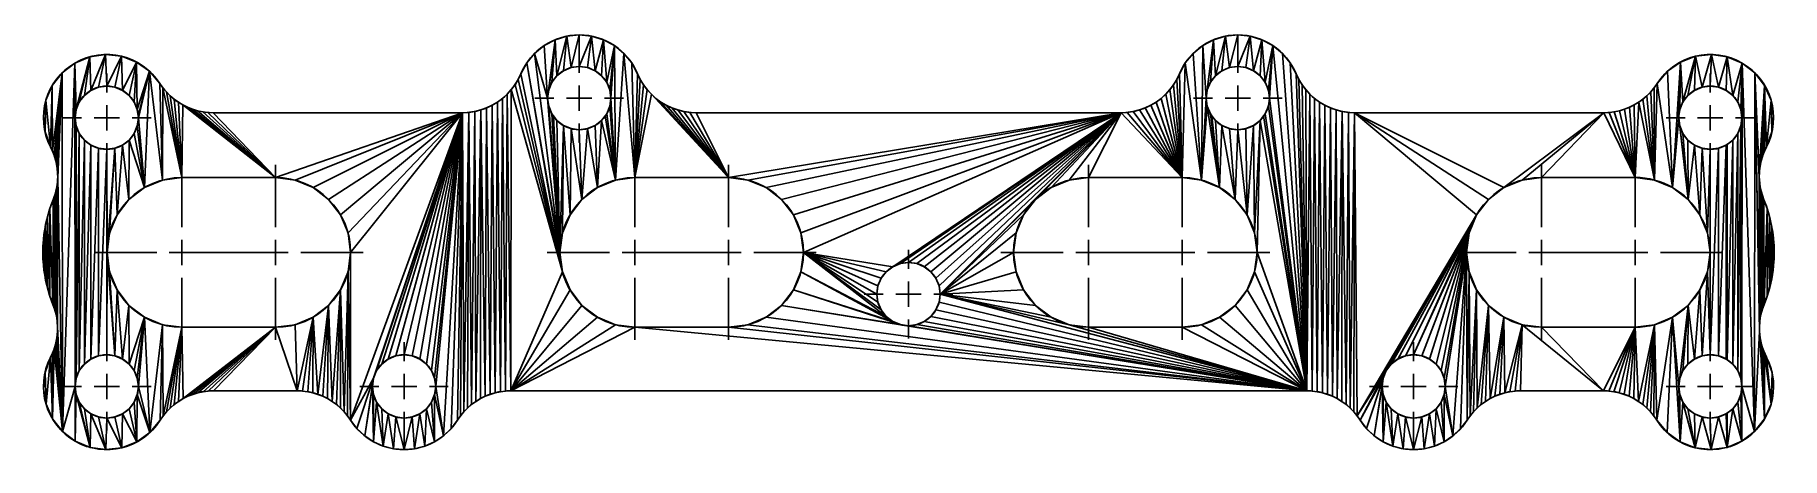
# Model space of a CAD drawing. Header units: inches. Extents: x 403 to 754, y 850 to 935.
import ezdxf

# ---------------------------------------------------------------- set-up
doc = ezdxf.new("R2010")
doc.units = ezdxf.units.IN
doc.header["$MEASUREMENT"] = 0
doc.layers.get('0').update_dxf_attribs({"true_color": 0xff5454})
doc.layers.add('INSPECTION_DIMENSIONS', color=7, linetype='Continuous', true_color=0xffffff)

# ---------------------------------------------------------------- blocks, each defined once
blk = doc.blocks.new('SW_CENTERMARKSYMBOL_0')
at = {"layer": 'INSPECTION_DIMENSIONS'}
for p, q in [((0, 5.08), (0, 8.89)), ((-5.08, 0), (-8.89, 0)), ((0, 0), (-2.54, 0)), ((0, 0), (0, 2.54)), ((0, 0), (0, -2.54)), ((0, 0), (2.54, 0)), ((5.08, 0), (8.89, 0)), ((0, -5.08), (0, -8.89))]:
    blk.add_line(p, q, dxfattribs=at)
blk = doc.blocks.new('SW_CENTERMARKSYMBOL_1')
at = {"layer": 'INSPECTION_DIMENSIONS'}
for p, q in [((0, 5.08), (0, 17.5895)), ((-5.08, 0), (-17.5895, 0)), ((0, 0), (-2.54, 0)), ((0, 0), (0, 2.54)), ((0, 0), (0, -2.54)), ((0, 0), (2.54, 0)), ((5.08, 0), (17.5895, 0)), ((0, -5.08), (0, -17.5895))]:
    blk.add_line(p, q, dxfattribs=at)
blk = doc.blocks.new('SW_CENTERMARKSYMBOL_2')
at = {"layer": 'INSPECTION_DIMENSIONS'}
for p, q in [((0, 5.08), (0, 17.5895)), ((-5.08, 0), (-17.5895, 0)), ((0, 0), (-2.54, 0)), ((0, 0), (0, 2.54)), ((0, 0), (0, -2.54)), ((0, 0), (2.54, 0)), ((5.08, 0), (17.5895, 0)), ((0, -5.08), (0, -17.5895))]:
    blk.add_line(p, q, dxfattribs=at)
blk = doc.blocks.new('SW_CENTERMARKSYMBOL_3')
at = {"layer": 'INSPECTION_DIMENSIONS'}
for p, q in [((0, 5.08), (0, 8.89)), ((-5.08, 0), (-8.89, 0)), ((0, 0), (-2.54, 0)), ((0, 0), (0, 2.54)), ((0, 0), (0, -2.54)), ((0, 0), (2.54, 0)), ((5.08, 0), (8.89, 0)), ((0, -5.08), (0, -8.89))]:
    blk.add_line(p, q, dxfattribs=at)
blk = doc.blocks.new('SW_CENTERMARKSYMBOL_4')
at = {"layer": 'INSPECTION_DIMENSIONS'}
for p, q in [((0, 5.08), (0, 17.5895)), ((-5.08, 0), (-17.5895, 0)), ((0, 0), (-2.54, 0)), ((0, 0), (0, 2.54)), ((0, 0), (0, -2.54)), ((0, 0), (2.54, 0)), ((5.08, 0), (17.5895, 0)), ((0, -5.08), (0, -17.5895))]:
    blk.add_line(p, q, dxfattribs=at)
blk = doc.blocks.new('SW_CENTERMARKSYMBOL_5')
at = {"layer": 'INSPECTION_DIMENSIONS'}
for p, q in [((0, 5.08), (0, 17.5895)), ((-5.08, 0), (-17.5895, 0)), ((0, 0), (-2.54, 0)), ((0, 0), (0, 2.54)), ((0, 0), (0, -2.54)), ((0, 0), (2.54, 0)), ((5.08, 0), (17.5895, 0)), ((0, -5.08), (0, -17.5895))]:
    blk.add_line(p, q, dxfattribs=at)
blk = doc.blocks.new('SW_CENTERMARKSYMBOL_6')
at = {"layer": 'INSPECTION_DIMENSIONS'}
for p, q in [((0, 5.08), (0, 8.89)), ((-5.08, 0), (-8.89, 0)), ((0, 0), (-2.54, 0)), ((0, 0), (0, 2.54)), ((0, 0), (0, -2.54)), ((0, 0), (2.54, 0)), ((5.08, 0), (8.89, 0)), ((0, -5.08), (0, -8.89))]:
    blk.add_line(p, q, dxfattribs=at)
blk = doc.blocks.new('SW_CENTERMARKSYMBOL_7')
at = {"layer": 'INSPECTION_DIMENSIONS'}
for p, q in [((0, 5.08), (0, 17.5895)), ((-5.08, 0), (-17.5895, 0)), ((0, 0), (-2.54, 0)), ((0, 0), (0, 2.54)), ((0, 0), (0, -2.54)), ((0, 0), (2.54, 0)), ((5.08, 0), (17.5895, 0)), ((0, -5.08), (0, -17.5895))]:
    blk.add_line(p, q, dxfattribs=at)
blk = doc.blocks.new('SW_CENTERMARKSYMBOL_8')
at = {"layer": 'INSPECTION_DIMENSIONS'}
for p, q in [((0, 5.08), (0, 17.5895)), ((-5.08, 0), (-17.5895, 0)), ((0, 0), (-2.54, 0)), ((0, 0), (0, 2.54)), ((0, 0), (0, -2.54)), ((0, 0), (2.54, 0)), ((5.08, 0), (17.5895, 0)), ((0, -5.08), (0, -17.5895))]:
    blk.add_line(p, q, dxfattribs=at)
blk = doc.blocks.new('SW_CENTERMARKSYMBOL_9')
at = {"layer": 'INSPECTION_DIMENSIONS'}
for p, q in [((0, 5.08), (0, 8.89)), ((-5.08, 0), (-8.89, 0)), ((0, 0), (-2.54, 0)), ((0, 0), (0, 2.54)), ((0, 0), (0, -2.54)), ((0, 0), (2.54, 0)), ((5.08, 0), (8.89, 0)), ((0, -5.08), (0, -8.89))]:
    blk.add_line(p, q, dxfattribs=at)
blk = doc.blocks.new('SW_CENTERMARKSYMBOL_10')
at = {"layer": 'INSPECTION_DIMENSIONS'}
for p, q in [((0, 5.08), (0, 17.5895)), ((-5.08, 0), (-17.5895, 0)), ((0, 0), (-2.54, 0)), ((0, 0), (0, 2.54)), ((0, 0), (0, -2.54)), ((0, 0), (2.54, 0)), ((5.08, 0), (17.5895, 0)), ((0, -5.08), (0, -17.5895))]:
    blk.add_line(p, q, dxfattribs=at)
blk = doc.blocks.new('SW_CENTERMARKSYMBOL_11')
at = {"layer": 'INSPECTION_DIMENSIONS'}
for p, q in [((0, 5.08), (0, 17.5895)), ((-5.08, 0), (-17.5895, 0)), ((0, 0), (-2.54, 0)), ((0, 0), (0, 2.54)), ((0, 0), (0, -2.54)), ((0, 0), (2.54, 0)), ((5.08, 0), (17.5895, 0)), ((0, -5.08), (0, -17.5895))]:
    blk.add_line(p, q, dxfattribs=at)
blk = doc.blocks.new('SW_CENTERMARKSYMBOL_12')
at = {"layer": 'INSPECTION_DIMENSIONS'}
for p, q in [((0, 5.08), (0, 8.89)), ((-5.08, 0), (-8.89, 0)), ((0, 0), (-2.54, 0)), ((0, 0), (0, 2.54)), ((0, 0), (0, -2.54)), ((0, 0), (2.54, 0)), ((5.08, 0), (8.89, 0)), ((0, -5.08), (0, -8.89))]:
    blk.add_line(p, q, dxfattribs=at)
blk = doc.blocks.new('SW_CENTERMARKSYMBOL_13')
at = {"layer": 'INSPECTION_DIMENSIONS'}
for p, q in [((0, 5.08), (0, 8.89)), ((-5.08, 0), (-8.89, 0)), ((0, 0), (-2.54, 0)), ((0, 0), (0, 2.54)), ((0, 0), (0, -2.54)), ((0, 0), (2.54, 0)), ((5.08, 0), (8.89, 0)), ((0, -5.08), (0, -8.89))]:
    blk.add_line(p, q, dxfattribs=at)
blk = doc.blocks.new('SW_CENTERMARKSYMBOL_14')
at = {"layer": 'INSPECTION_DIMENSIONS'}
for p, q in [((0, 5.08), (0, 8.89)), ((-5.08, 0), (-8.89, 0)), ((0, 0), (-2.54, 0)), ((0, 0), (0, 2.54)), ((0, 0), (0, -2.54)), ((0, 0), (2.54, 0)), ((5.08, 0), (8.89, 0)), ((0, -5.08), (0, -8.89))]:
    blk.add_line(p, q, dxfattribs=at)
blk = doc.blocks.new('SW_CENTERMARKSYMBOL_15')
at = {"layer": 'INSPECTION_DIMENSIONS'}
for p, q in [((0, 5.08), (0, 8.89)), ((-5.08, 0), (-8.89, 0)), ((0, 0), (-2.54, 0)), ((0, 0), (0, 2.54)), ((0, 0), (0, -2.54)), ((0, 0), (2.54, 0)), ((5.08, 0), (8.89, 0)), ((0, -5.08), (0, -8.89))]:
    blk.add_line(p, q, dxfattribs=at)
blk = doc.blocks.new('SW_CENTERMARKSYMBOL_16')
at = {"layer": 'INSPECTION_DIMENSIONS'}
for p, q in [((0, 5.08), (0, 8.89)), ((-5.08, 0), (-8.89, 0)), ((0, 0), (-2.54, 0)), ((0, 0), (0, 2.54)), ((0, 0), (0, -2.54)), ((0, 0), (2.54, 0)), ((5.08, 0), (8.89, 0)), ((0, -5.08), (0, -8.89))]:
    blk.add_line(p, q, dxfattribs=at)
blk = doc.blocks.new('Group_1')
for p, q in [((100.65, 81.18), (100.65, 81.18, 10)), ((102.85, 82.35), (102.85, 82.35, 10)), ((105.22, 83.07), (105.22, 83.07, 10)), ((107.7, 83.31), (107.7, 83.31, 10)), ((110.17, 83.07), (110.17, 83.07, 10)), ((112.55, 82.35), (112.55, 82.35, 10)), ((114.74, 81.18), (114.74, 81.18, 10)), ((232.86, 81.18), (232.86, 81.18, 10)), ((235.05, 82.35), (235.05, 82.35, 10)), ((237.43, 83.07), (237.43, 83.07, 10)), ((239.9, 83.31), (239.9, 83.31, 10)), ((242.38, 83.07), (242.38, 83.07, 10)), ((244.75, 82.35), (244.75, 82.35, 10)), ((246.95, 81.18), (246.95, 81.18, 10)), ((6.46, 77.66, 10), (6.46, 77.66)), ((9.43, 78.91, 10), (9.43, 78.91)), ((12.61, 79.37, 10), (12.61, 79.37)), ((15.82, 79.02, 10), (15.82, 79.02)), ((18.82, 77.87, 10), (18.82, 77.87)), ((97.15, 77.69), (97.15, 77.69, 10)), ((98.73, 79.61), (98.73, 79.61, 10)), ((116.66, 79.61), (116.66, 79.61, 10)), ((118.24, 77.69), (118.24, 77.69, 10)), ((229.36, 77.69), (229.36, 77.69, 10)), ((230.94, 79.61), (230.94, 79.61, 10)), ((248.87, 79.61), (248.87, 79.61, 10)), ((250.45, 77.69), (250.45, 77.69, 10)), ((328.77, 77.87), (328.77, 77.87, 10)), ((331.78, 79.02), (331.78, 79.02, 10)), ((334.98, 79.37), (334.98, 79.37, 10)), ((338.17, 78.91), (338.17, 78.91, 10)), ((341.14, 77.66), (341.14, 77.66, 10)), ((3.9, 75.71, 10), (3.9, 75.71)), ((21.45, 76, 10), (21.45, 76)), ((95.44, 74.38), (95.44, 74.38, 10)), ((95.97, 75.5), (95.97, 75.5, 10)), ((102.2, 73.79, 10), (102.2, 73.79)), ((103.21, 75.1, 10), (103.21, 75.1)), ((104.52, 76.11, 10), (104.52, 76.11)), ((106.05, 76.75, 10), (106.05, 76.75)), ((107.7, 76.96, 10), (107.7, 76.96)), ((109.34, 76.75, 10), (109.34, 76.75)), ((110.87, 76.11, 10), (110.87, 76.11)), ((112.19, 75.1, 10), (112.19, 75.1)), ((113.2, 73.79, 10), (113.2, 73.79)), ((119.42, 75.5), (119.42, 75.5, 10)), ((119.95, 74.38), (119.95, 74.38, 10)), ((227.65, 74.38), (227.65, 74.38, 10)), ((228.18, 75.5), (228.18, 75.5, 10)), ((234.4, 73.79, 10), (234.4, 73.79)), ((235.41, 75.1, 10), (235.41, 75.1)), ((236.73, 76.11, 10), (236.73, 76.11)), ((238.26, 76.75, 10), (238.26, 76.75)), ((239.9, 76.96, 10), (239.9, 76.96)), ((241.55, 76.75, 10), (241.55, 76.75)), ((243.08, 76.11, 10), (243.08, 76.11)), ((244.39, 75.1, 10), (244.39, 75.1)), ((245.4, 73.79, 10), (245.4, 73.79)), ((251.62, 75.5), (251.62, 75.5, 10)), ((252.16, 74.38), (252.16, 74.38, 10)), ((326.15, 76), (326.15, 76, 10)), ((343.7, 75.71), (343.7, 75.71, 10)), ((0.63, 70.22, 10), (0.63, 70.22)), ((1.91, 73.17, 10), (1.91, 73.17)), ((8.34, 71.17, 10), (8.34, 71.17)), ((9.65, 72.17, 10), (9.65, 72.17)), ((11.18, 72.81, 10), (11.18, 72.81)), ((12.83, 73.02, 10), (12.83, 73.02)), ((14.47, 72.81, 10), (14.47, 72.81)), ((16, 72.17, 10), (16, 72.17)), ((17.32, 71.17, 10), (17.32, 71.17)), ((23.52, 73.53, 10), (23.52, 73.53)), ((24.12, 72.67, 10), (24.12, 72.67)), ((24.8, 71.85, 10), (24.8, 71.85)), ((25.55, 71.1, 10), (25.55, 71.1)), ((26.35, 70.41, 10), (26.35, 70.41)), ((92.3, 70.56), (92.3, 70.56, 10)), ((93.22, 71.4), (93.22, 71.4, 10)), ((94.06, 72.32), (94.06, 72.32, 10)), ((94.8, 73.31), (94.8, 73.31, 10)), ((101.35, 70.61, 10), (101.35, 70.61)), ((101.56, 72.26, 10), (101.56, 72.26)), ((113.83, 72.26, 10), (113.83, 72.26)), ((114.05, 70.61, 10), (114.05, 70.61)), ((120.59, 73.31), (120.59, 73.31, 10)), ((121.34, 72.32), (121.34, 72.32, 10)), ((122.17, 71.4), (122.17, 71.4, 10)), ((123.1, 70.56), (123.1, 70.56, 10)), ((224.5, 70.56), (224.5, 70.56, 10)), ((225.43, 71.4), (225.43, 71.4, 10)), ((226.26, 72.32), (226.26, 72.32, 10)), ((227.01, 73.31), (227.01, 73.31, 10)), ((233.55, 70.61, 10), (233.55, 70.61)), ((233.77, 72.26, 10), (233.77, 72.26)), ((246.04, 72.26, 10), (246.04, 72.26)), ((246.25, 70.61, 10), (246.25, 70.61)), ((252.8, 73.31), (252.8, 73.31, 10)), ((253.54, 72.32), (253.54, 72.32, 10)), ((254.38, 71.4), (254.38, 71.4, 10)), ((255.3, 70.56), (255.3, 70.56, 10)), ((321.25, 70.41), (321.25, 70.41, 10)), ((322.05, 71.1), (322.05, 71.1, 10)), ((322.8, 71.85), (322.8, 71.85, 10)), ((323.47, 72.67), (323.47, 72.67, 10)), ((324.08, 73.53), (324.08, 73.53, 10)), ((330.28, 71.17, 10), (330.28, 71.17)), ((331.6, 72.17, 10), (331.6, 72.17)), ((333.13, 72.81, 10), (333.13, 72.81)), ((334.77, 73.02, 10), (334.77, 73.02)), ((336.42, 72.81, 10), (336.42, 72.81)), ((337.95, 72.17, 10), (337.95, 72.17)), ((339.26, 71.17, 10), (339.26, 71.17)), ((345.68, 73.17), (345.68, 73.17, 10)), ((346.97, 70.22), (346.97, 70.22, 10)), ((0.13, 67.04, 10), (0.13, 67.04)), ((6.48, 66.67, 10), (6.48, 66.67)), ((6.52, 67.04, 10), (6.52, 67.04)), ((6.69, 68.32, 10), (6.69, 68.32)), ((7.33, 69.85, 10), (7.33, 69.85)), ((18.33, 69.85, 10), (18.33, 69.85)), ((18.96, 68.32, 10), (18.96, 68.32)), ((19.13, 67.04, 10), (19.13, 67.04)), ((19.18, 66.67, 10), (19.18, 66.67)), ((27.21, 69.79, 10), (27.21, 69.79)), ((28.11, 69.25, 10), (28.11, 69.25)), ((29.06, 68.78, 10), (29.06, 68.78)), ((30.05, 68.39, 10), (30.05, 68.39)), ((31.06, 68.09, 10), (31.06, 68.09)), ((32.1, 67.87, 10), (32.1, 67.87)), ((33.15, 67.74), (33.15, 67.74, 10)), ((34.21, 67.69), (34.21, 67.69, 10)), ((84.25, 67.69), (84.25, 67.69, 10)), ((85.5, 67.75), (85.5, 67.75, 10)), ((86.73, 67.93), (86.73, 67.93, 10)), ((87.93, 68.24), (87.93, 68.24, 10)), ((89.1, 68.65), (89.1, 68.65, 10)), ((90.23, 69.18), (90.23, 69.18, 10)), ((91.3, 69.82), (91.3, 69.82, 10)), ((101.56, 68.97, 10), (101.56, 68.97)), ((102.2, 67.44, 10), (102.2, 67.44)), ((102.5, 67.04, 10), (102.5, 67.04)), ((112.89, 67.04, 10), (112.89, 67.04)), ((113.2, 67.44, 10), (113.2, 67.44)), ((113.83, 68.97, 10), (113.83, 68.97)), ((124.1, 69.82), (124.1, 69.82, 10)), ((125.16, 69.18), (125.16, 69.18, 10)), ((126.29, 68.65), (126.29, 68.65, 10)), ((127.46, 68.24), (127.46, 68.24, 10)), ((128.67, 67.93), (128.67, 67.93, 10)), ((129.9, 67.75), (129.9, 67.75, 10)), ((131.14, 67.69), (131.14, 67.69, 10)), ((216.46, 67.69), (216.46, 67.69, 10)), ((217.7, 67.75), (217.7, 67.75, 10)), ((218.93, 67.93), (218.93, 67.93, 10)), ((220.14, 68.24), (220.14, 68.24, 10)), ((221.31, 68.65), (221.31, 68.65, 10)), ((222.44, 69.18), (222.44, 69.18, 10)), ((223.5, 69.82), (223.5, 69.82, 10)), ((233.77, 68.97, 10), (233.77, 68.97)), ((234.4, 67.44, 10), (234.4, 67.44)), ((234.71, 67.04, 10), (234.71, 67.04)), ((245.09, 67.04, 10), (245.09, 67.04)), ((245.4, 67.44, 10), (245.4, 67.44)), ((246.04, 68.97, 10), (246.04, 68.97)), ((256.3, 69.82), (256.3, 69.82, 10)), ((257.37, 69.18), (257.37, 69.18, 10)), ((258.49, 68.65), (258.49, 68.65, 10)), ((259.67, 68.24), (259.67, 68.24, 10)), ((260.87, 67.93), (260.87, 67.93, 10)), ((262.1, 67.75), (262.1, 67.75, 10)), ((263.35, 67.69), (263.35, 67.69, 10)), ((313.39, 67.69), (313.39, 67.69, 10)), ((314.45, 67.74), (314.45, 67.74, 10)), ((315.5, 67.87), (315.5, 67.87, 10)), ((316.54, 68.09), (316.54, 68.09, 10)), ((317.55, 68.39), (317.55, 68.39, 10)), ((318.54, 68.78), (318.54, 68.78, 10)), ((319.48, 69.25), (319.48, 69.25, 10)), ((320.39, 69.79), (320.39, 69.79, 10)), ((328.42, 66.67, 10), (328.42, 66.67)), ((328.47, 67.04, 10), (328.47, 67.04)), ((328.64, 68.32, 10), (328.64, 68.32)), ((329.27, 69.85, 10), (329.27, 69.85)), ((340.27, 69.85, 10), (340.27, 69.85)), ((340.91, 68.32, 10), (340.91, 68.32)), ((341.12, 66.67, 10), (341.12, 66.67)), ((347.47, 67.04), (347.47, 67.04, 10)), ((0.45, 63.83, 10), (0.45, 63.83)), ((6.69, 65.03, 10), (6.69, 65.03)), ((7.33, 63.5, 10), (7.33, 63.5)), ((18.33, 63.5, 10), (18.33, 63.5)), ((18.96, 65.03, 10), (18.96, 65.03)), ((103.21, 66.12, 10), (103.21, 66.12)), ((104.52, 65.11, 10), (104.52, 65.11)), ((106.05, 64.48, 10), (106.05, 64.48)), ((107.7, 64.26, 10), (107.7, 64.26)), ((109.34, 64.48, 10), (109.34, 64.48)), ((110.87, 65.11, 10), (110.87, 65.11)), ((112.19, 66.12, 10), (112.19, 66.12)), ((235.41, 66.12, 10), (235.41, 66.12)), ((236.73, 65.11, 10), (236.73, 65.11)), ((238.26, 64.48, 10), (238.26, 64.48)), ((239.9, 64.26, 10), (239.9, 64.26)), ((241.55, 64.48, 10), (241.55, 64.48)), ((243.08, 65.11, 10), (243.08, 65.11)), ((244.39, 66.12, 10), (244.39, 66.12)), ((328.64, 65.03, 10), (328.64, 65.03)), ((329.27, 63.5, 10), (329.27, 63.5)), ((340.27, 63.5, 10), (340.27, 63.5)), ((340.91, 65.03, 10), (340.91, 65.03)), ((347.15, 63.83), (347.15, 63.83, 10)), ((1.56, 60.81, 10), (1.56, 60.81)), ((1.96, 59.98, 10), (1.96, 59.98)), ((8.34, 62.18, 10), (8.34, 62.18)), ((9.65, 61.18, 10), (9.65, 61.18)), ((11.18, 60.54, 10), (11.18, 60.54)), ((12.83, 60.33, 10), (12.83, 60.33)), ((14.47, 60.54, 10), (14.47, 60.54)), ((16, 61.18, 10), (16, 61.18)), ((17.32, 62.18, 10), (17.32, 62.18)), ((330.28, 62.18, 10), (330.28, 62.18)), ((331.6, 61.18, 10), (331.6, 61.18)), ((333.13, 60.54, 10), (333.13, 60.54)), ((334.77, 60.33, 10), (334.77, 60.33)), ((336.42, 60.54, 10), (336.42, 60.54)), ((337.95, 61.18, 10), (337.95, 61.18)), ((338.12, 61.31, 10), (338.12, 61.31)), ((339.26, 62.18, 10), (339.26, 62.18)), ((345.64, 59.98), (345.64, 59.98, 10)), ((346.04, 60.81), (346.04, 60.81, 10)), ((2.29, 59.13, 10), (2.29, 59.13)), ((2.56, 58.25, 10), (2.56, 58.25)), ((2.77, 57.36, 10), (2.77, 57.36)), ((2.91, 56.45, 10), (2.91, 56.45)), ((344.69, 56.45), (344.69, 56.45, 10)), ((344.83, 57.36), (344.83, 57.36, 10)), ((345.04, 58.25), (345.04, 58.25, 10)), ((345.31, 59.13), (345.31, 59.13, 10)), ((2.82, 52.8, 10), (2.82, 52.8)), ((2.94, 53.71, 10), (2.94, 53.71)), ((2.98, 55.54, 10), (2.98, 55.54)), ((2.99, 54.62, 10), (2.99, 54.62)), ((20.42, 52.66, 10), (20.42, 52.66)), ((24.04, 54.16, 10), (24.04, 54.16)), ((46.74, 54.67, 10), (27.94, 54.67, 10)), ((46.74, 54.67), (27.94, 54.67)), ((27.94, 54.67, 10), (27.94, 54.67)), ((46.74, 54.67, 10), (46.74, 54.67)), ((50.63, 54.16, 10), (50.63, 54.16)), ((54.26, 52.66, 10), (54.26, 52.66)), ((111.35, 52.66, 10), (111.35, 52.66)), ((114.98, 54.16, 10), (114.98, 54.16)), ((137.67, 54.67, 10), (118.87, 54.67, 10)), ((137.67, 54.67), (118.87, 54.67)), ((118.87, 54.67, 10), (118.87, 54.67)), ((137.67, 54.67, 10), (137.67, 54.67)), ((141.56, 54.16, 10), (141.56, 54.16)), ((145.19, 52.66, 10), (145.19, 52.66)), ((202.41, 52.66, 10), (202.41, 52.66)), ((206.04, 54.16, 10), (206.04, 54.16)), ((228.73, 54.67, 10), (209.93, 54.67, 10)), ((228.73, 54.67), (209.93, 54.67)), ((209.93, 54.67, 10), (209.93, 54.67)), ((228.73, 54.67, 10), (228.73, 54.67)), ((232.62, 54.16, 10), (232.62, 54.16)), ((236.25, 52.66, 10), (236.25, 52.66)), ((293.34, 52.66, 10), (293.34, 52.66)), ((296.97, 54.16, 10), (296.97, 54.16)), ((319.66, 54.67, 10), (300.86, 54.67, 10)), ((319.66, 54.67), (300.86, 54.67)), ((300.86, 54.67, 10), (300.86, 54.67)), ((319.66, 54.67, 10), (319.66, 54.67)), ((323.55, 54.16, 10), (323.55, 54.16)), ((327.18, 52.66, 10), (327.18, 52.66)), ((344.6, 54.62), (344.6, 54.62, 10)), ((344.61, 55.54), (344.61, 55.54, 10)), ((344.66, 53.71), (344.66, 53.71, 10)), ((344.78, 52.8), (344.78, 52.8, 10)), ((2.06, 50.16, 10), (2.06, 50.16)), ((2.38, 51.02, 10), (2.38, 51.02)), ((2.63, 51.9, 10), (2.63, 51.9)), ((17.3, 50.27, 10), (17.3, 50.27)), ((57.38, 50.27, 10), (57.38, 50.27)), ((108.23, 50.27, 10), (108.23, 50.27)), ((148.31, 50.27, 10), (148.31, 50.27)), ((199.29, 50.27, 10), (199.29, 50.27)), ((239.37, 50.27, 10), (239.37, 50.27)), ((290.22, 50.27, 10), (290.22, 50.27)), ((330.3, 50.27, 10), (330.3, 50.27)), ((344.97, 51.9), (344.97, 51.9, 10)), ((345.22, 51.02), (345.22, 51.02, 10)), ((345.54, 50.16), (345.54, 50.16, 10)), ((0.92, 46.75, 10), (0.92, 46.75)), ((1.44, 48.47, 10), (1.44, 48.47)), ((14.91, 47.15, 10), (14.91, 47.15)), ((59.77, 47.15, 10), (59.77, 47.15)), ((105.84, 47.15, 10), (105.84, 47.15)), ((150.7, 47.15, 10), (150.7, 47.15)), ((196.9, 47.15, 10), (196.9, 47.15)), ((241.76, 47.15, 10), (241.76, 47.15)), ((287.83, 47.15, 10), (287.83, 47.15)), ((332.69, 47.15, 10), (332.69, 47.15)), ((346.16, 48.47), (346.16, 48.47, 10)), ((346.67, 46.75), (346.67, 46.75, 10)), ((0.13, 37.06, 10), (0.13, 42.19, 10)), ((0.13, 37.06), (0.13, 42.19)), ((0.13, 42.19, 10), (0.13, 42.19)), ((0.23, 43.23, 10), (0.23, 43.23)), ((0.52, 45, 10), (0.52, 45)), ((13.4, 43.52, 10), (13.4, 43.52)), ((61.27, 43.52, 10), (61.27, 43.52)), ((104.34, 43.52, 10), (104.34, 43.52)), ((152.2, 43.52, 10), (152.2, 43.52)), ((195.39, 43.52, 10), (195.39, 43.52)), ((243.26, 43.52, 10), (243.26, 43.52)), ((286.33, 43.52, 10), (286.33, 43.52)), ((334.2, 43.52, 10), (334.2, 43.52)), ((347.08, 45), (347.08, 45, 10)), ((347.37, 43.23), (347.37, 43.23, 10)), ((12.89, 39.62, 10), (12.89, 39.62)), ((61.79, 39.62, 10), (61.79, 39.62)), ((103.82, 39.62, 10), (103.82, 39.62)), ((152.72, 39.62, 10), (152.72, 39.62)), ((194.88, 39.62, 10), (194.88, 39.62)), ((243.78, 39.62, 10), (243.78, 39.62)), ((285.81, 39.62, 10), (285.81, 39.62)), ((334.71, 39.62, 10), (334.71, 39.62)), ((347.54, 41.44), (347.54, 41.44, 10)), ((347.6, 39.65), (347.6, 39.65, 10)), ((0.13, 37.06, 10), (0.13, 37.06)), ((0.23, 36.07, 10), (0.23, 36.07)), ((13.4, 35.73, 10), (13.4, 35.73)), ((61.27, 35.73, 10), (61.27, 35.73)), ((104.34, 35.73, 10), (104.34, 35.73)), ((152.2, 35.73, 10), (152.2, 35.73)), ((169.31, 35.73, 10), (169.31, 35.73)), ((170.62, 36.74, 10), (170.62, 36.74)), ((172.16, 37.38, 10), (172.16, 37.38)), ((173.8, 37.59, 10), (173.8, 37.59)), ((175.44, 37.38, 10), (175.44, 37.38)), ((176.97, 36.74, 10), (176.97, 36.74)), ((178.29, 35.73, 10), (178.29, 35.73)), ((195.39, 35.73, 10), (195.39, 35.73)), ((243.26, 35.73, 10), (243.26, 35.73)), ((286.33, 35.73, 10), (286.33, 35.73)), ((334.2, 35.73, 10), (334.2, 35.73)), ((347.37, 36.07), (347.37, 36.07, 10)), ((347.54, 37.86), (347.54, 37.86, 10)), ((0.51, 34.3, 10), (0.51, 34.3)), ((0.91, 32.55, 10), (0.91, 32.55)), ((14.91, 32.1, 10), (14.91, 32.1)), ((59.77, 32.1, 10), (59.77, 32.1)), ((105.84, 32.1, 10), (105.84, 32.1)), ((150.7, 32.1, 10), (150.7, 32.1)), ((167.67, 32.89, 10), (167.67, 32.89)), ((168.3, 34.42, 10), (168.3, 34.42)), ((179.3, 34.42, 10), (179.3, 34.42)), ((179.93, 32.89, 10), (179.93, 32.89)), ((196.9, 32.1, 10), (196.9, 32.1)), ((241.76, 32.1, 10), (241.76, 32.1)), ((287.83, 32.1, 10), (287.83, 32.1)), ((332.69, 32.1, 10), (332.69, 32.1)), ((346.69, 32.55), (346.69, 32.55, 10)), ((347.09, 34.3), (347.09, 34.3, 10)), ((1.42, 30.83, 10), (1.42, 30.83)), ((2.04, 29.14, 10), (2.04, 29.14)), ((2.35, 28.28, 10), (2.35, 28.28)), ((17.3, 28.98, 10), (17.3, 28.98)), ((57.38, 28.98, 10), (57.38, 28.98)), ((108.23, 28.98, 10), (108.23, 28.98)), ((148.31, 28.98, 10), (148.31, 28.98)), ((167.45, 31.24, 10), (167.45, 31.24)), ((167.67, 29.6, 10), (167.67, 29.6)), ((168.3, 28.07, 10), (168.3, 28.07)), ((179.3, 28.07, 10), (179.3, 28.07)), ((179.93, 29.6, 10), (179.93, 29.6)), ((180.15, 31.24, 10), (180.15, 31.24)), ((199.29, 28.98, 10), (199.29, 28.98)), ((239.37, 28.98, 10), (239.37, 28.98)), ((290.22, 28.98, 10), (290.22, 28.98)), ((330.3, 28.98, 10), (330.3, 28.98)), ((345.25, 28.28), (345.25, 28.28, 10)), ((345.56, 29.14), (345.56, 29.14, 10)), ((346.18, 30.83), (346.18, 30.83, 10)), ((2.6, 27.41, 10), (2.6, 27.41)), ((2.79, 26.51, 10), (2.79, 26.51)), ((2.91, 25.61, 10), (2.91, 25.61)), ((2.97, 24.7, 10), (2.97, 24.7)), ((20.42, 26.59, 10), (20.42, 26.59)), ((24.04, 25.09, 10), (24.04, 25.09)), ((27.94, 24.57, 10), (46.74, 24.57, 10)), ((27.94, 24.57), (46.74, 24.57)), ((27.94, 24.57, 10), (27.94, 24.57)), ((46.74, 24.57, 10), (46.74, 24.57)), ((50.63, 25.09, 10), (50.63, 25.09)), ((54.26, 26.59, 10), (54.26, 26.59)), ((111.35, 26.59, 10), (111.35, 26.59)), ((114.98, 25.09, 10), (114.98, 25.09)), ((118.87, 24.57, 10), (137.67, 24.57, 10)), ((118.87, 24.57), (137.67, 24.57)), ((118.87, 24.57, 10), (118.87, 24.57)), ((137.67, 24.57, 10), (137.67, 24.57)), ((141.56, 25.09, 10), (141.56, 25.09)), ((145.19, 26.59, 10), (145.19, 26.59)), ((169.31, 26.75, 10), (169.31, 26.75)), ((170.62, 25.74, 10), (170.62, 25.74)), ((172.16, 25.11, 10), (172.16, 25.11)), ((173.8, 24.89, 10), (173.8, 24.89)), ((175.44, 25.11, 10), (175.44, 25.11)), ((176.97, 25.74, 10), (176.97, 25.74)), ((178.29, 26.75, 10), (178.29, 26.75)), ((202.41, 26.59, 10), (202.41, 26.59)), ((206.04, 25.09, 10), (206.04, 25.09)), ((209.93, 24.57, 10), (228.73, 24.57, 10)), ((209.93, 24.57), (228.73, 24.57)), ((209.93, 24.57, 10), (209.93, 24.57)), ((228.73, 24.57, 10), (228.73, 24.57)), ((232.62, 25.09, 10), (232.62, 25.09)), ((236.25, 26.59, 10), (236.25, 26.59)), ((293.34, 26.59, 10), (293.34, 26.59)), ((296.97, 25.09, 10), (296.97, 25.09)), ((300.86, 24.57, 10), (319.66, 24.57, 10)), ((300.86, 24.57), (319.66, 24.57)), ((300.86, 24.57, 10), (300.86, 24.57)), ((319.66, 24.57, 10), (319.66, 24.57)), ((323.55, 25.09, 10), (323.55, 25.09)), ((327.18, 26.59, 10), (327.18, 26.59)), ((344.63, 24.7), (344.63, 24.7, 10)), ((344.69, 25.61), (344.69, 25.61, 10)), ((344.81, 26.51), (344.81, 26.51, 10)), ((345, 27.41), (345, 27.41, 10)), ((2.54, 21.09, 10), (2.54, 21.09)), ((2.74, 21.97, 10), (2.74, 21.97)), ((2.88, 22.88, 10), (2.88, 22.88)), ((2.96, 23.79, 10), (2.96, 23.79)), ((344.64, 23.79), (344.64, 23.79, 10)), ((344.72, 22.88), (344.72, 22.88, 10)), ((344.86, 21.97), (344.86, 21.97, 10)), ((345.06, 21.09), (345.06, 21.09, 10)), ((1.55, 18.54, 10), (1.55, 18.54)), ((1.94, 19.36, 10), (1.94, 19.36)), ((2.27, 20.21, 10), (2.27, 20.21)), ((9.65, 18.2, 10), (9.65, 18.2)), ((11.18, 18.83, 10), (11.18, 18.83)), ((12.83, 19.05, 10), (12.83, 19.05)), ((14.47, 18.83, 10), (14.47, 18.83)), ((16, 18.2, 10), (16, 18.2)), ((69.34, 18.2, 10), (69.34, 18.2)), ((70.87, 18.83, 10), (70.87, 18.83)), ((72.52, 19.05, 10), (72.52, 19.05)), ((74.16, 18.83, 10), (74.16, 18.83)), ((75.69, 18.2, 10), (75.69, 18.2)), ((272.03, 18.2, 10), (272.03, 18.2)), ((273.57, 18.83, 10), (273.57, 18.83)), ((275.21, 19.05, 10), (275.21, 19.05)), ((276.85, 18.83, 10), (276.85, 18.83)), ((278.38, 18.2, 10), (278.38, 18.2)), ((331.6, 18.2, 10), (331.6, 18.2)), ((333.13, 18.83, 10), (333.13, 18.83)), ((334.77, 19.05, 10), (334.77, 19.05)), ((336.42, 18.83, 10), (336.42, 18.83)), ((337.95, 18.2, 10), (337.95, 18.2)), ((338.12, 18.07, 10), (338.12, 18.07)), ((345.33, 20.21), (345.33, 20.21, 10)), ((345.66, 19.36), (345.66, 19.36, 10)), ((346.05, 18.54), (346.05, 18.54, 10)), ((0.44, 15.51, 10), (0.44, 15.51)), ((6.69, 14.34, 10), (6.69, 14.34)), ((7.33, 15.88, 10), (7.33, 15.88)), ((8.34, 17.19, 10), (8.34, 17.19)), ((17.32, 17.19, 10), (17.32, 17.19)), ((18.33, 15.88, 10), (18.33, 15.88)), ((18.96, 14.34, 10), (18.96, 14.34)), ((66.38, 14.34, 10), (66.38, 14.34)), ((67.02, 15.88, 10), (67.02, 15.88)), ((68.03, 17.19, 10), (68.03, 17.19)), ((77.01, 17.19, 10), (77.01, 17.19)), ((78.02, 15.88, 10), (78.02, 15.88)), ((78.65, 14.34, 10), (78.65, 14.34)), ((269.08, 14.34, 10), (269.08, 14.34)), ((269.71, 15.88, 10), (269.71, 15.88)), ((270.72, 17.19, 10), (270.72, 17.19)), ((279.7, 17.19, 10), (279.7, 17.19)), ((280.71, 15.88, 10), (280.71, 15.88)), ((281.34, 14.34, 10), (281.34, 14.34)), ((328.64, 14.34, 10), (328.64, 14.34)), ((329.27, 15.88, 10), (329.27, 15.88)), ((330.28, 17.19, 10), (330.28, 17.19)), ((339.26, 17.19, 10), (339.26, 17.19)), ((340.27, 15.88, 10), (340.27, 15.88)), ((340.91, 14.34, 10), (340.91, 14.34)), ((347.16, 15.51), (347.16, 15.51, 10)), ((0.13, 12.3, 10), (0.13, 12.3)), ((6.48, 12.7, 10), (6.48, 12.7)), ((6.69, 11.06, 10), (6.69, 11.06)), ((18.96, 11.06, 10), (18.96, 11.06)), ((19.18, 12.7, 10), (19.18, 12.7)), ((29.12, 10.71), (29.12, 10.71, 10)), ((30.11, 11.1), (30.11, 11.1, 10)), ((31.12, 11.41), (31.12, 11.41, 10)), ((32.17, 11.63), (32.17, 11.63, 10)), ((33.22, 11.77), (33.22, 11.77, 10)), ((34.29, 11.81), (34.29, 11.81, 10)), ((51.06, 11.81), (51.06, 11.81, 10)), ((52.12, 11.77), (52.12, 11.77, 10)), ((53.18, 11.63), (53.18, 11.63, 10)), ((54.22, 11.41, 10), (54.22, 11.41)), ((55.24, 11.1, 10), (55.24, 11.1)), ((56.23, 10.71, 10), (56.23, 10.71)), ((66.17, 12.7, 10), (66.17, 12.7)), ((66.38, 11.06, 10), (66.38, 11.06)), ((78.65, 11.06, 10), (78.65, 11.06)), ((78.87, 12.7, 10), (78.87, 12.7)), ((88.81, 10.71), (88.81, 10.71, 10)), ((89.8, 11.1), (89.8, 11.1, 10)), ((90.81, 11.41), (90.81, 11.41, 10)), ((91.86, 11.63), (91.86, 11.63, 10)), ((92.91, 11.77), (92.91, 11.77, 10)), ((93.98, 11.81), (93.98, 11.81, 10)), ((253.75, 11.81), (253.75, 11.81, 10)), ((254.81, 11.77), (254.81, 11.77, 10)), ((255.87, 11.63), (255.87, 11.63, 10)), ((256.91, 11.41), (256.91, 11.41, 10)), ((257.93, 11.1), (257.93, 11.1, 10)), ((258.92, 10.71), (258.92, 10.71, 10)), ((268.86, 12.7, 10), (268.86, 12.7)), ((269.08, 11.06, 10), (269.08, 11.06)), ((281.34, 11.06, 10), (281.34, 11.06)), ((281.56, 12.7, 10), (281.56, 12.7)), ((291.5, 10.71), (291.5, 10.71, 10)), ((292.49, 11.1), (292.49, 11.1, 10)), ((293.51, 11.41), (293.51, 11.41, 10)), ((294.55, 11.63), (294.55, 11.63, 10)), ((295.6, 11.77), (295.6, 11.77, 10)), ((296.67, 11.81), (296.67, 11.81, 10)), ((313.31, 11.81), (313.31, 11.81, 10)), ((314.38, 11.77), (314.38, 11.77, 10)), ((315.43, 11.63), (315.43, 11.63, 10)), ((316.47, 11.41), (316.47, 11.41, 10)), ((317.49, 11.1), (317.49, 11.1, 10)), ((318.48, 10.71), (318.48, 10.71, 10)), ((328.42, 12.7, 10), (328.42, 12.7)), ((328.64, 11.06, 10), (328.64, 11.06)), ((340.91, 11.06, 10), (340.91, 11.06)), ((341.12, 12.7, 10), (341.12, 12.7)), ((347.47, 12.3), (347.47, 12.3, 10)), ((0.64, 9.12, 10), (0.64, 9.12)), ((7.33, 9.52, 10), (7.33, 9.52)), ((8.34, 8.21, 10), (8.34, 8.21)), ((9.65, 7.2, 10), (9.65, 7.2)), ((16, 7.2, 10), (16, 7.2)), ((17.32, 8.21, 10), (17.32, 8.21)), ((18.33, 9.52, 10), (18.33, 9.52)), ((24.84, 7.6), (24.84, 7.6, 10)), ((25.59, 8.36), (25.59, 8.36, 10)), ((26.39, 9.06), (26.39, 9.06, 10)), ((27.25, 9.69), (27.25, 9.69, 10)), ((28.16, 10.24), (28.16, 10.24, 10)), ((57.18, 10.24, 10), (57.18, 10.24)), ((58.09, 9.69, 10), (58.09, 9.69)), ((58.95, 9.06, 10), (58.95, 9.06)), ((59.76, 8.36), (59.76, 8.36, 10)), ((60.5, 7.6), (60.5, 7.6, 10)), ((67.02, 9.52, 10), (67.02, 9.52)), ((68.03, 8.21, 10), (68.03, 8.21)), ((69.34, 7.2, 10), (69.34, 7.2)), ((75.69, 7.2, 10), (75.69, 7.2)), ((77.01, 8.21, 10), (77.01, 8.21)), ((78.02, 9.52, 10), (78.02, 9.52)), ((84.53, 7.6), (84.53, 7.6, 10)), ((85.28, 8.36), (85.28, 8.36, 10)), ((86.08, 9.06), (86.08, 9.06, 10)), ((86.94, 9.69), (86.94, 9.69, 10)), ((87.85, 10.24), (87.85, 10.24, 10)), ((259.87, 10.24), (259.87, 10.24, 10)), ((260.78, 9.69), (260.78, 9.69, 10)), ((261.64, 9.06), (261.64, 9.06, 10)), ((262.45, 8.36), (262.45, 8.36, 10)), ((263.19, 7.6), (263.19, 7.6, 10)), ((269.71, 9.52, 10), (269.71, 9.52)), ((270.72, 8.21, 10), (270.72, 8.21)), ((272.03, 7.2, 10), (272.03, 7.2)), ((278.38, 7.2, 10), (278.38, 7.2)), ((279.7, 8.21, 10), (279.7, 8.21)), ((280.71, 9.52, 10), (280.71, 9.52)), ((287.22, 7.6), (287.22, 7.6, 10)), ((287.97, 8.36), (287.97, 8.36, 10)), ((288.77, 9.06), (288.77, 9.06, 10)), ((289.63, 9.69), (289.63, 9.69, 10)), ((290.54, 10.24), (290.54, 10.24, 10)), ((319.44, 10.24), (319.44, 10.24, 10)), ((320.35, 9.69), (320.35, 9.69, 10)), ((321.21, 9.06), (321.21, 9.06, 10)), ((322.01, 8.36), (322.01, 8.36, 10)), ((322.76, 7.6), (322.76, 7.6, 10)), ((329.27, 9.52, 10), (329.27, 9.52)), ((330.28, 8.21, 10), (330.28, 8.21)), ((331.6, 7.2, 10), (331.6, 7.2)), ((337.95, 7.2, 10), (337.95, 7.2)), ((338.12, 7.33, 10), (338.12, 7.33)), ((339.26, 8.21, 10), (339.26, 8.21)), ((340.27, 9.52, 10), (340.27, 9.52)), ((346.96, 9.12), (346.96, 9.12, 10)), ((1.94, 6.16, 10), (1.94, 6.16)), ((3.94, 3.63), (3.94, 3.63, 10)), ((11.18, 6.57, 10), (11.18, 6.57)), ((12.83, 6.35, 10), (12.83, 6.35)), ((14.47, 6.57, 10), (14.47, 6.57)), ((23.56, 5.91), (23.56, 5.91, 10)), ((24.16, 6.78), (24.16, 6.78, 10)), ((61.18, 6.78), (61.18, 6.78, 10)), ((61.79, 5.91), (61.79, 5.91, 10)), ((63.07, 4.21), (63.07, 4.21, 10)), ((70.87, 6.57, 10), (70.87, 6.57)), ((72.52, 6.35, 10), (72.52, 6.35)), ((74.16, 6.57, 10), (74.16, 6.57)), ((81.96, 4.21), (81.96, 4.21, 10)), ((83.25, 5.91), (83.25, 5.91, 10)), ((83.85, 6.78), (83.85, 6.78, 10)), ((263.87, 6.78), (263.87, 6.78, 10)), ((264.48, 5.91), (264.48, 5.91, 10)), ((265.76, 4.21), (265.76, 4.21, 10)), ((273.57, 6.57, 10), (273.57, 6.57)), ((275.21, 6.35, 10), (275.21, 6.35)), ((276.85, 6.57, 10), (276.85, 6.57)), ((284.65, 4.21), (284.65, 4.21, 10)), ((285.94, 5.91), (285.94, 5.91, 10)), ((286.55, 6.78), (286.55, 6.78, 10)), ((323.44, 6.78), (323.44, 6.78, 10)), ((324.04, 5.91), (324.04, 5.91, 10)), ((333.13, 6.57, 10), (333.13, 6.57)), ((334.77, 6.35, 10), (334.77, 6.35)), ((336.42, 6.57, 10), (336.42, 6.57)), ((343.66, 3.63), (343.66, 3.63, 10)), ((345.66, 6.16), (345.66, 6.16, 10)), ((6.5, 1.69), (6.5, 1.69, 10)), ((9.48, 0.45), (9.48, 0.45, 10)), ((12.68, 0), (12.68, 0, 10)), ((15.88, 0.37), (15.88, 0.37, 10)), ((18.88, 1.54), (18.88, 1.54, 10)), ((21.5, 3.42), (21.5, 3.42, 10)), ((64.62, 2.75), (64.62, 2.75, 10)), ((66.39, 1.57), (66.39, 1.57, 10)), ((68.34, 0.71), (68.34, 0.71, 10)), ((70.4, 0.18), (70.4, 0.18, 10)), ((72.52, 0), (72.52, 0, 10)), ((74.64, 0.18), (74.64, 0.18, 10)), ((76.7, 0.71), (76.7, 0.71, 10)), ((78.64, 1.57), (78.64, 1.57, 10)), ((80.41, 2.75), (80.41, 2.75, 10)), ((267.31, 2.75), (267.31, 2.75, 10)), ((269.09, 1.57), (269.09, 1.57, 10)), ((271.03, 0.71), (271.03, 0.71, 10)), ((273.09, 0.18), (273.09, 0.18, 10)), ((275.21, 0), (275.21, 0, 10)), ((277.33, 0.18), (277.33, 0.18, 10)), ((279.39, 0.71), (279.39, 0.71, 10)), ((281.33, 1.57), (281.33, 1.57, 10)), ((283.1, 2.75), (283.1, 2.75, 10)), ((326.1, 3.42), (326.1, 3.42, 10)), ((328.71, 1.54), (328.71, 1.54, 10)), ((331.72, 0.37), (331.72, 0.37, 10)), ((334.92, 0), (334.92, 0, 10)), ((338.12, 0.45), (338.12, 0.45, 10)), ((341.09, 1.69), (341.09, 1.69, 10))]:
    blk.add_line(p, q)
at = {"color": 7, "true_color": 0xffffff}
for p, q in [((84.25, 67.69, 10), (34.21, 67.69, 10)), ((84.25, 67.69), (34.21, 67.69)), ((216.46, 67.69, 10), (131.14, 67.69, 10)), ((216.46, 67.69), (131.14, 67.69)), ((313.39, 67.69, 10), (263.35, 67.69, 10)), ((313.39, 67.69), (263.35, 67.69)), ((34.29, 11.81, 10), (51.06, 11.81, 10)), ((34.29, 11.81), (51.06, 11.81)), ((93.98, 11.81, 10), (253.75, 11.81, 10)), ((93.98, 11.81), (253.75, 11.81)), ((296.67, 11.81, 10), (313.31, 11.81, 10)), ((296.67, 11.81), (313.31, 11.81))]:
    blk.add_line(p, q, dxfattribs=at)
for centre in [(107.7, 70.61, 10), (107.7, 70.61), (239.9, 70.61, 10), (239.9, 70.61), (12.83, 66.67, 10), (12.83, 66.67), (334.77, 66.67, 10), (334.77, 66.67), (334.77, 12.7, 10), (334.77, 12.7)]:
    blk.add_circle(centre, 6.35, dxfattribs=at)
for centre in [(173.8, 31.24, 10), (173.8, 31.24), (12.83, 12.7, 10), (12.83, 12.7), (72.52, 12.7, 10), (72.52, 12.7), (275.21, 12.7, 10), (275.21, 12.7)]:
    blk.add_circle(centre, 6.35)
for centre, radius, start, end in [((107.7, 70.61, 10), 12.7, 22.6437, 157.3563), ((107.7, 70.61), 12.7, 22.6437, 157.3563), ((239.9, 70.61, 10), 12.7, 22.6437, 157.3563), ((239.9, 70.61), 12.7, 22.6437, 157.3563), ((12.83, 66.67, 10), 12.7, 32.6836, 207.5063), ((12.83, 66.67), 12.7, 32.6836, 207.5063), ((334.77, 66.67, 10), 12.7, 332.4937, 147.3164), ((334.77, 66.67), 12.7, 332.4937, 147.3164), ((84.25, 80.39, 10), 12.7, 270, 337.3563), ((84.25, 80.39), 12.7, 270, 337.3563), ((131.14, 80.39, 10), 12.7, 202.6437, 270), ((131.14, 80.39), 12.7, 202.6437, 270), ((216.46, 80.39, 10), 12.7, 270, 337.3563), ((216.46, 80.39), 12.7, 270, 337.3563), ((263.35, 80.39, 10), 12.7, 202.6437, 270), ((263.35, 80.39), 12.7, 202.6437, 270), ((34.21, 80.39, 10), 12.7, 212.6836, 270), ((34.21, 80.39), 12.7, 212.6836, 270), ((313.39, 80.39, 10), 12.7, 270, 327.3164), ((313.39, 80.39), 12.7, 270, 327.3164), ((-9.7, 54.94, 10), 12.7, 337.8538, 27.5063), ((-9.7, 54.94), 12.7, 337.8538, 27.5063), ((357.3, 54.94, 10), 12.7, 152.4937, 202.1462), ((357.3, 54.94), 12.7, 152.4937, 202.1462), ((27.94, 39.62, 10), 27.94, 157.8538, 174.7283), ((27.94, 39.62), 27.94, 157.8538, 174.7283), ((319.66, 39.62, 10), 27.94, 337.9623, 22.1462), ((319.66, 39.62), 27.94, 337.9623, 22.1462), ((27.94, 39.62), 27.94, 174.7283, 185.2667), ((27.94, 39.62, 10), 27.94, 185.2667, 202.0377), ((27.94, 39.62), 27.94, 185.2667, 202.0377), ((-9.73, 24.38, 10), 12.7, 332.6353, 22.0377), ((-9.73, 24.38), 12.7, 332.6353, 22.0377), ((357.33, 24.38, 10), 12.7, 157.9623, 207.3647), ((357.33, 24.38), 12.7, 157.9623, 207.3647), ((12.83, 12.7, 10), 12.7, 152.6353, 327.6561), ((12.83, 12.7), 12.7, 152.6353, 327.6561), ((334.77, 12.7, 10), 12.7, 212.3439, 27.3647), ((334.77, 12.7), 12.7, 212.3439, 27.3647), ((34.29, -0.89, 10), 12.7, 90, 147.6561), ((34.29, -0.89), 12.7, 90, 147.6561), ((51.06, -0.89, 10), 12.7, 32.3439, 90), ((51.06, -0.89), 12.7, 32.3439, 90), ((93.98, -0.89, 10), 12.7, 90, 147.6561), ((93.98, -0.89), 12.7, 90, 147.6561), ((253.75, -0.89, 10), 12.7, 32.3439, 90), ((253.75, -0.89), 12.7, 32.3439, 90), ((296.67, -0.89, 10), 12.7, 90, 147.6561), ((296.67, -0.89), 12.7, 90, 147.6561), ((313.31, -0.89, 10), 12.7, 32.3439, 90), ((313.31, -0.89), 12.7, 32.3439, 90), ((72.52, 12.7, 10), 12.7, 212.3439, 327.6561), ((72.52, 12.7), 12.7, 212.3439, 327.6561), ((275.21, 12.7, 10), 12.7, 212.3439, 327.6561), ((275.21, 12.7), 12.7, 212.3439, 327.6561)]:
    blk.add_arc(centre, radius, start, end, dxfattribs=at)
for centre, start, end in [((27.94, 39.62, 10), 90, 270), ((27.94, 39.62), 90, 270), ((46.74, 39.62, 10), 270, 90), ((46.74, 39.62), 270, 90), ((118.87, 39.62, 10), 90, 270), ((118.87, 39.62), 90, 270), ((137.67, 39.62, 10), 270, 90), ((137.67, 39.62), 270, 90), ((209.93, 39.62, 10), 90, 270), ((209.93, 39.62), 90, 270), ((228.73, 39.62, 10), 270, 90), ((228.73, 39.62), 270, 90), ((300.86, 39.62, 10), 90, 270), ((300.86, 39.62), 90, 270), ((319.66, 39.62, 10), 269.9999, 90), ((319.66, 39.62), 269.9999, 90)]:
    blk.add_arc(centre, 15.05, start, end)
at = {"layer": 'INSPECTION_DIMENSIONS'}
for name, p in [('SW_CENTERMARKSYMBOL_3', (107.7, 70.61)), ('SW_CENTERMARKSYMBOL_9', (239.9, 70.61)), ('SW_CENTERMARKSYMBOL_0', (12.83, 66.67)), ('SW_CENTERMARKSYMBOL_12', (334.77, 66.67)), ('SW_CENTERMARKSYMBOL_1', (27.94, 39.62)), ('SW_CENTERMARKSYMBOL_2', (46.74, 39.62)), ('SW_CENTERMARKSYMBOL_4', (118.87, 39.62)), ('SW_CENTERMARKSYMBOL_5', (137.67, 39.62)), ('SW_CENTERMARKSYMBOL_7', (209.93, 39.62)), ('SW_CENTERMARKSYMBOL_8', (228.73, 39.62)), ('SW_CENTERMARKSYMBOL_10', (300.86, 39.62)), ('SW_CENTERMARKSYMBOL_11', (319.66, 39.62)), ('SW_CENTERMARKSYMBOL_6', (173.8, 31.24)), ('SW_CENTERMARKSYMBOL_16', (12.83, 12.7)), ('SW_CENTERMARKSYMBOL_15', (72.52, 12.7)), ('SW_CENTERMARKSYMBOL_14', (275.21, 12.7)), ('SW_CENTERMARKSYMBOL_13', (334.77, 12.7))]:
    blk.add_blockref(name, p, dxfattribs=at)
mesh = blk.add_polyface()
corners = [(102.85, 82.35, 10), (101.35, 70.61, 10), (100.65, 81.18, 10), (101.56, 72.26, 10), (102.2, 73.79, 10), (46.74, 54.67, 10), (84.25, 67.69, 10), (50.63, 54.16, 10), (54.26, 52.66, 10), (57.38, 50.27, 10), (59.77, 47.15, 10), (61.27, 43.52, 10), (61.79, 39.62, 10), (61.79, 5.91, 10), (66.38, 14.34, 10), (67.02, 15.88, 10), (68.03, 17.19, 10), (69.34, 18.2, 10), (70.87, 18.83, 10), (72.52, 19.05, 10), (74.16, 18.83, 10), (75.69, 18.2, 10), (77.01, 17.19, 10), (78.02, 15.88, 10), (78.65, 14.34, 10), (78.87, 12.7, 10), (84.53, 7.6, 10), (85.5, 67.75, 10), (86.08, 9.06, 10), (86.73, 67.93, 10), (86.94, 9.69, 10), (87.93, 68.24, 10), (88.81, 10.71, 10), (89.1, 68.65, 10), (89.8, 11.1, 10), (90.23, 69.18, 10), (90.81, 11.41, 10), (91.3, 69.82, 10), (91.86, 11.63, 10), (92.3, 70.56, 10), (92.91, 11.77, 10), (93.22, 71.4, 10), (93.98, 11.81, 10), (94.06, 72.32, 10), (104.34, 35.73, 10), (94.8, 73.31, 10), (95.44, 74.38, 10), (95.97, 75.5, 10), (97.15, 77.69, 10), (103.82, 39.62, 10), (98.73, 79.61, 10), (101.56, 68.97, 10)]
mesh.append_faces([[corners[k] for k in face] for face in [(0, 1, 2), (1, 0, 3), (3, 0, 4), (5, 6, 7), (7, 6, 8), (8, 6, 9), (9, 6, 10), (10, 6, 11), (11, 6, 12), (14, 6, 15), (15, 6, 16), (16, 6, 17), (17, 6, 18), (18, 6, 19), (19, 6, 20), (20, 6, 21), (21, 6, 22), (22, 6, 23), (23, 6, 24), (24, 6, 25), (38, 39, 40), (40, 41, 42), (44, 48, 49)]], dxfattribs={"vtx0": -1, "vtx1": -1})
mesh.append_faces([[corners[k] for k in face] for face in [(12, 6, 13), (42, 43, 44), (49, 50, 1)]], dxfattribs={"vtx0": -1, "vtx1": -1, "vtx2": -1})
mesh.append_faces([[corners[k] for k in face] for face in [(26, 6, 27), (28, 27, 29), (30, 29, 31), (32, 31, 33), (34, 33, 35), (36, 35, 37), (38, 37, 39), (40, 39, 41), (42, 41, 43), (44, 43, 45), (44, 45, 46), (44, 46, 47), (44, 47, 48), (49, 48, 50), (1, 50, 2), (49, 1, 51)]], dxfattribs={"vtx0": -1, "vtx2": -1})
mesh = blk.add_polyface()
corners = [(102.85, 82.35), (101.35, 70.61), (100.65, 81.18), (101.56, 72.26), (102.2, 73.79), (46.74, 54.67), (84.25, 67.69), (50.63, 54.16), (54.26, 52.66), (57.38, 50.27), (59.77, 47.15), (61.27, 43.52), (61.79, 39.62), (61.79, 5.91), (66.38, 14.34), (67.02, 15.88), (68.03, 17.19), (69.34, 18.2), (70.87, 18.83), (72.52, 19.05), (74.16, 18.83), (75.69, 18.2), (77.01, 17.19), (78.02, 15.88), (78.65, 14.34), (78.87, 12.7), (84.53, 7.6), (85.5, 67.75), (86.08, 9.06), (86.73, 67.93), (86.94, 9.69), (87.93, 68.24), (88.81, 10.71), (89.1, 68.65), (89.8, 11.1), (90.23, 69.18), (90.81, 11.41), (91.3, 69.82), (91.86, 11.63), (92.3, 70.56), (92.91, 11.77), (93.22, 71.4), (93.98, 11.81), (94.06, 72.32), (104.34, 35.73), (94.8, 73.31), (95.44, 74.38), (95.97, 75.5), (97.15, 77.69), (103.82, 39.62), (98.73, 79.61), (101.56, 68.97)]
mesh.append_faces([[corners[k] for k in face] for face in [(0, 1, 2), (1, 0, 3), (3, 0, 4), (5, 6, 7), (7, 6, 8), (8, 6, 9), (9, 6, 10), (10, 6, 11), (11, 6, 12), (14, 6, 15), (15, 6, 16), (16, 6, 17), (17, 6, 18), (18, 6, 19), (19, 6, 20), (20, 6, 21), (21, 6, 22), (22, 6, 23), (23, 6, 24), (24, 6, 25), (38, 39, 40), (40, 41, 42), (44, 48, 49)]], dxfattribs={"vtx0": -1, "vtx1": -1})
mesh.append_faces([[corners[k] for k in face] for face in [(12, 6, 13), (42, 43, 44), (49, 50, 1)]], dxfattribs={"vtx0": -1, "vtx1": -1, "vtx2": -1})
mesh.append_faces([[corners[k] for k in face] for face in [(26, 6, 27), (28, 27, 29), (30, 29, 31), (32, 31, 33), (34, 33, 35), (36, 35, 37), (38, 37, 39), (40, 39, 41), (42, 41, 43), (44, 43, 45), (44, 45, 46), (44, 46, 47), (44, 47, 48), (49, 48, 50), (1, 50, 2), (49, 1, 51)]], dxfattribs={"vtx0": -1, "vtx2": -1})
mesh = blk.add_polyface()
corners = [(102.2, 73.79, 10), (102.85, 82.35, 10), (103.21, 75.1, 10), (105.22, 83.07, 10), (104.52, 76.11, 10), (106.05, 76.75, 10), (107.7, 83.31, 10), (107.7, 76.96, 10), (110.17, 83.07, 10), (109.34, 76.75, 10), (110.87, 76.11, 10), (112.55, 82.35, 10), (112.19, 75.1, 10), (113.2, 73.79, 10), (114.74, 81.18, 10), (113.83, 72.26, 10), (114.05, 70.61, 10), (104.52, 65.11, 10), (103.82, 39.62, 10), (103.21, 66.12, 10), (104.34, 43.52, 10), (105.84, 47.15, 10), (106.05, 64.48, 10), (108.23, 50.27, 10), (107.7, 64.26, 10), (109.34, 64.48, 10), (111.35, 52.66, 10), (110.87, 65.11, 10), (112.19, 66.12, 10), (114.98, 54.16, 10), (112.89, 67.04, 10), (113.2, 67.44, 10), (113.83, 68.97, 10), (116.66, 79.61, 10), (118.87, 54.67, 10), (118.24, 77.69, 10), (119.42, 75.5, 10), (93.98, 11.81, 10), (105.84, 32.1, 10), (108.23, 28.98, 10), (111.35, 26.59, 10), (114.98, 25.09, 10), (118.87, 24.57, 10), (101.56, 68.97, 10), (102.2, 67.44, 10), (102.5, 67.04, 10)]
mesh.append_faces([[corners[k] for k in face] for face in [(0, 1, 2), (2, 3, 4), (4, 3, 5), (5, 6, 7), (7, 8, 9), (9, 8, 10), (10, 11, 12), (12, 11, 13), (13, 14, 15), (15, 14, 16), (17, 18, 19), (18, 17, 20), (20, 17, 21), (21, 22, 23), (23, 25, 26), (26, 28, 29), (29, 33, 34)]], dxfattribs={"vtx0": -1, "vtx1": -1})
mesh.append_faces([[corners[k] for k in face] for face in [(29, 16, 14)]], dxfattribs={"vtx0": -1, "vtx1": -1, "vtx2": -1})
mesh.append_faces([[corners[k] for k in face] for face in [(2, 1, 3), (5, 3, 6), (7, 6, 8), (10, 8, 11), (13, 11, 14), (21, 17, 22), (23, 22, 24), (23, 24, 25), (26, 25, 27), (26, 27, 28), (29, 28, 30), (29, 30, 31), (29, 31, 32), (29, 32, 16), (29, 14, 33), (34, 33, 35), (34, 35, 36), (37, 38, 39), (37, 39, 40), (37, 40, 41), (37, 41, 42), (18, 43, 44), (18, 44, 45), (18, 45, 19)]], dxfattribs={"vtx0": -1, "vtx2": -1})
mesh = blk.add_polyface()
corners = [(102.2, 73.79), (102.85, 82.35), (103.21, 75.1), (105.22, 83.07), (104.52, 76.11), (106.05, 76.75), (107.7, 83.31), (107.7, 76.96), (110.17, 83.07), (109.34, 76.75), (110.87, 76.11), (112.55, 82.35), (112.19, 75.1), (113.2, 73.79), (114.74, 81.18), (113.83, 72.26), (114.05, 70.61), (104.52, 65.11), (103.82, 39.62), (103.21, 66.12), (104.34, 43.52), (105.84, 47.15), (106.05, 64.48), (108.23, 50.27), (107.7, 64.26), (109.34, 64.48), (111.35, 52.66), (110.87, 65.11), (112.19, 66.12), (114.98, 54.16), (112.89, 67.04), (113.2, 67.44), (113.83, 68.97), (116.66, 79.61), (118.87, 54.67), (118.24, 77.69), (119.42, 75.5), (93.98, 11.81), (105.84, 32.1), (108.23, 28.98), (111.35, 26.59), (114.98, 25.09), (118.87, 24.57), (101.56, 68.97), (102.2, 67.44), (102.5, 67.04)]
mesh.append_faces([[corners[k] for k in face] for face in [(0, 1, 2), (2, 3, 4), (4, 3, 5), (5, 6, 7), (7, 8, 9), (9, 8, 10), (10, 11, 12), (12, 11, 13), (13, 14, 15), (15, 14, 16), (17, 18, 19), (18, 17, 20), (20, 17, 21), (21, 22, 23), (23, 25, 26), (26, 28, 29), (29, 33, 34)]], dxfattribs={"vtx0": -1, "vtx1": -1})
mesh.append_faces([[corners[k] for k in face] for face in [(29, 16, 14)]], dxfattribs={"vtx0": -1, "vtx1": -1, "vtx2": -1})
mesh.append_faces([[corners[k] for k in face] for face in [(2, 1, 3), (5, 3, 6), (7, 6, 8), (10, 8, 11), (13, 11, 14), (21, 17, 22), (23, 22, 24), (23, 24, 25), (26, 25, 27), (26, 27, 28), (29, 28, 30), (29, 30, 31), (29, 31, 32), (29, 32, 16), (29, 14, 33), (34, 33, 35), (34, 35, 36), (37, 38, 39), (37, 39, 40), (37, 40, 41), (37, 41, 42), (18, 43, 44), (18, 44, 45), (18, 45, 19)]], dxfattribs={"vtx0": -1, "vtx2": -1})
mesh = blk.add_polyface()
corners = [(98.73, 79.61, 10), (100.65, 81.18), (98.73, 79.61), (100.65, 81.18, 10)]
mesh.append_faces([[corners[k] for k in face] for face in [(0, 1, 2), (1, 0, 3)]], dxfattribs={"vtx0": -1})
mesh = blk.add_polyface()
corners = [(100.65, 81.18, 10), (102.85, 82.35), (100.65, 81.18), (102.85, 82.35, 10)]
mesh.append_faces([[corners[k] for k in face] for face in [(0, 1, 2), (1, 0, 3)]], dxfattribs={"vtx0": -1})
mesh = blk.add_polyface()
corners = [(102.85, 82.35, 10), (105.22, 83.07), (102.85, 82.35), (105.22, 83.07, 10)]
mesh.append_faces([[corners[k] for k in face] for face in [(0, 1, 2), (1, 0, 3)]], dxfattribs={"vtx0": -1})
mesh = blk.add_polyface()
corners = [(105.22, 83.07, 10), (107.7, 83.31), (105.22, 83.07), (107.7, 83.31, 10)]
mesh.append_faces([[corners[k] for k in face] for face in [(0, 1, 2), (1, 0, 3)]], dxfattribs={"vtx0": -1})
mesh = blk.add_polyface()
corners = [(107.7, 83.31, 10), (110.17, 83.07), (107.7, 83.31), (110.17, 83.07, 10)]
mesh.append_faces([[corners[k] for k in face] for face in [(0, 1, 2), (1, 0, 3)]], dxfattribs={"vtx0": -1})
mesh = blk.add_polyface()
corners = [(110.17, 83.07, 10), (112.55, 82.35), (110.17, 83.07), (112.55, 82.35, 10)]
mesh.append_faces([[corners[k] for k in face] for face in [(0, 1, 2), (1, 0, 3)]], dxfattribs={"vtx0": -1})
mesh = blk.add_polyface()
corners = [(112.55, 82.35, 10), (114.74, 81.18), (112.55, 82.35), (114.74, 81.18, 10)]
mesh.append_faces([[corners[k] for k in face] for face in [(0, 1, 2), (1, 0, 3)]], dxfattribs={"vtx0": -1})
mesh = blk.add_polyface()
corners = [(114.74, 81.18, 10), (116.66, 79.61), (114.74, 81.18), (116.66, 79.61, 10)]
mesh.append_faces([[corners[k] for k in face] for face in [(0, 1, 2), (1, 0, 3)]], dxfattribs={"vtx0": -1})
mesh = blk.add_polyface()
corners = [(228.73, 54.67, 10), (216.46, 67.69, 10), (217.7, 67.75, 10), (218.93, 67.93, 10), (220.14, 68.24, 10), (221.31, 68.65, 10), (222.44, 69.18, 10), (223.5, 69.82, 10), (224.5, 70.56, 10), (225.43, 71.4, 10), (226.26, 72.32, 10), (227.01, 73.31, 10), (227.65, 74.38, 10), (228.18, 75.5, 10), (229.36, 77.69, 10), (232.62, 54.16, 10), (230.94, 79.61, 10), (232.86, 81.18, 10), (233.55, 70.61, 10), (233.77, 68.97, 10), (236.25, 52.66, 10), (234.4, 67.44, 10), (234.71, 67.04, 10), (235.41, 66.12, 10), (236.73, 65.11, 10), (239.37, 50.27, 10), (238.26, 64.48, 10), (239.9, 64.26, 10), (235.05, 82.35, 10), (233.77, 72.26, 10), (234.4, 73.79, 10), (235.41, 75.1, 10), (237.43, 83.07, 10), (236.73, 76.11, 10), (238.26, 76.75, 10), (239.9, 83.31, 10), (239.9, 76.96, 10), (242.38, 83.07, 10), (241.55, 76.75, 10), (243.08, 76.11, 10), (244.75, 82.35, 10), (244.39, 75.1, 10), (245.4, 73.79, 10), (246.95, 81.18, 10), (246.04, 72.26, 10), (246.25, 70.61, 10)]
mesh.append_faces([[corners[k] for k in face] for face in [(0, 14, 15), (28, 18, 17), (18, 28, 29), (29, 28, 30), (30, 28, 31), (31, 32, 33), (33, 32, 34), (34, 35, 36), (36, 37, 38), (38, 37, 39), (39, 40, 41), (41, 40, 42), (42, 43, 44), (44, 43, 45)]], dxfattribs={"vtx0": -1, "vtx1": -1})
mesh.append_faces([[corners[k] for k in face] for face in [(15, 17, 18)]], dxfattribs={"vtx0": -1, "vtx1": -1, "vtx2": -1})
mesh.append_faces([[corners[k] for k in face] for face in [(0, 1, 2), (0, 2, 3), (0, 3, 4), (0, 4, 5), (0, 5, 6), (0, 6, 7), (0, 7, 8), (0, 8, 9), (0, 9, 10), (0, 10, 11), (0, 11, 12), (0, 12, 13), (0, 13, 14), (15, 14, 16), (15, 16, 17), (15, 18, 19), (20, 19, 21), (20, 21, 22), (20, 22, 23), (20, 23, 24), (25, 24, 26), (25, 26, 27), (31, 28, 32), (34, 32, 35), (36, 35, 37), (39, 37, 40), (42, 40, 43)]], dxfattribs={"vtx0": -1, "vtx2": -1})
mesh = blk.add_polyface()
corners = [(228.73, 54.67), (216.46, 67.69), (217.7, 67.75), (218.93, 67.93), (220.14, 68.24), (221.31, 68.65), (222.44, 69.18), (223.5, 69.82), (224.5, 70.56), (225.43, 71.4), (226.26, 72.32), (227.01, 73.31), (227.65, 74.38), (228.18, 75.5), (229.36, 77.69), (232.62, 54.16), (230.94, 79.61), (232.86, 81.18), (233.55, 70.61), (233.77, 68.97), (236.25, 52.66), (234.4, 67.44), (234.71, 67.04), (235.41, 66.12), (236.73, 65.11), (239.37, 50.27), (238.26, 64.48), (239.9, 64.26), (235.05, 82.35), (233.77, 72.26), (234.4, 73.79), (235.41, 75.1), (237.43, 83.07), (236.73, 76.11), (238.26, 76.75), (239.9, 83.31), (239.9, 76.96), (242.38, 83.07), (241.55, 76.75), (243.08, 76.11), (244.75, 82.35), (244.39, 75.1), (245.4, 73.79), (246.95, 81.18), (246.04, 72.26), (246.25, 70.61)]
mesh.append_faces([[corners[k] for k in face] for face in [(0, 14, 15), (28, 18, 17), (18, 28, 29), (29, 28, 30), (30, 28, 31), (31, 32, 33), (33, 32, 34), (34, 35, 36), (36, 37, 38), (38, 37, 39), (39, 40, 41), (41, 40, 42), (42, 43, 44), (44, 43, 45)]], dxfattribs={"vtx0": -1, "vtx1": -1})
mesh.append_faces([[corners[k] for k in face] for face in [(15, 17, 18)]], dxfattribs={"vtx0": -1, "vtx1": -1, "vtx2": -1})
mesh.append_faces([[corners[k] for k in face] for face in [(0, 1, 2), (0, 2, 3), (0, 3, 4), (0, 4, 5), (0, 5, 6), (0, 6, 7), (0, 7, 8), (0, 8, 9), (0, 9, 10), (0, 10, 11), (0, 11, 12), (0, 12, 13), (0, 13, 14), (15, 14, 16), (15, 16, 17), (15, 18, 19), (20, 19, 21), (20, 21, 22), (20, 22, 23), (20, 23, 24), (25, 24, 26), (25, 26, 27), (31, 28, 32), (34, 32, 35), (36, 35, 37), (39, 37, 40), (42, 40, 43)]], dxfattribs={"vtx0": -1, "vtx2": -1})
mesh = blk.add_polyface()
corners = [(230.94, 79.61, 10), (232.86, 81.18), (230.94, 79.61), (232.86, 81.18, 10)]
mesh.append_faces([[corners[k] for k in face] for face in [(0, 1, 2), (1, 0, 3)]], dxfattribs={"vtx0": -1})
mesh = blk.add_polyface()
corners = [(232.86, 81.18, 10), (235.05, 82.35), (232.86, 81.18), (235.05, 82.35, 10)]
mesh.append_faces([[corners[k] for k in face] for face in [(0, 1, 2), (1, 0, 3)]], dxfattribs={"vtx0": -1})
mesh = blk.add_polyface()
corners = [(235.05, 82.35, 10), (237.43, 83.07), (235.05, 82.35), (237.43, 83.07, 10)]
mesh.append_faces([[corners[k] for k in face] for face in [(0, 1, 2), (1, 0, 3)]], dxfattribs={"vtx0": -1})
mesh = blk.add_polyface()
corners = [(237.43, 83.07, 10), (239.9, 83.31), (237.43, 83.07), (239.9, 83.31, 10)]
mesh.append_faces([[corners[k] for k in face] for face in [(0, 1, 2), (1, 0, 3)]], dxfattribs={"vtx0": -1})
mesh = blk.add_polyface()
corners = [(239.9, 83.31, 10), (242.38, 83.07), (239.9, 83.31), (242.38, 83.07, 10)]
mesh.append_faces([[corners[k] for k in face] for face in [(0, 1, 2), (1, 0, 3)]], dxfattribs={"vtx0": -1})
mesh = blk.add_polyface()
corners = [(242.38, 83.07, 10), (244.75, 82.35), (242.38, 83.07), (244.75, 82.35, 10)]
mesh.append_faces([[corners[k] for k in face] for face in [(0, 1, 2), (1, 0, 3)]], dxfattribs={"vtx0": -1})
mesh = blk.add_polyface()
corners = [(253.75, 11.81, 10), (243.78, 39.62, 10), (244.39, 66.12, 10), (245.09, 67.04, 10), (245.4, 67.44, 10), (246.04, 68.97, 10), (246.25, 70.61, 10), (246.95, 81.18, 10), (248.87, 79.61, 10), (250.45, 77.69, 10), (251.62, 75.5, 10), (252.16, 74.38, 10), (252.8, 73.31, 10), (253.54, 72.32, 10), (254.38, 71.4, 10), (254.81, 11.77, 10), (255.3, 70.56, 10), (255.87, 11.63, 10), (256.3, 69.82, 10), (256.91, 11.41, 10), (257.37, 69.18, 10), (257.93, 11.1, 10), (258.49, 68.65, 10), (258.92, 10.71, 10), (259.67, 68.24, 10), (259.87, 10.24, 10), (260.87, 67.93, 10), (260.78, 9.69, 10), (261.64, 9.06, 10), (262.1, 67.75, 10), (262.45, 8.36, 10), (263.35, 67.69, 10), (263.19, 7.6, 10), (263.87, 6.78, 10), (287.83, 47.15, 10), (290.22, 50.27, 10), (293.34, 52.66, 10), (270.72, 17.19, 10), (272.03, 18.2, 10), (273.57, 18.83, 10), (275.21, 19.05, 10), (286.33, 43.52, 10), (276.85, 18.83, 10), (281.56, 12.7, 10), (285.81, 39.62, 10), (285.94, 5.91, 10), (286.33, 35.73, 10)]
mesh.append_faces([[corners[k] for k in face] for face in [(0, 14, 15), (15, 16, 17), (17, 18, 19), (19, 20, 21), (21, 22, 23), (23, 24, 25), (25, 26, 27), (27, 26, 28), (28, 29, 30), (30, 31, 32), (32, 31, 33), (34, 31, 35), (35, 31, 36), (37, 34, 38), (38, 34, 39), (39, 34, 40), (40, 41, 42)]], dxfattribs={"vtx0": -1, "vtx1": -1})
mesh.append_faces([[corners[k] for k in face] for face in [(0, 1, 2), (0, 6, 7), (33, 31, 34)]], dxfattribs={"vtx0": -1, "vtx1": -1, "vtx2": -1})
mesh.append_faces([[corners[k] for k in face] for face in [(0, 2, 3), (0, 3, 4), (0, 4, 5), (0, 5, 6), (0, 7, 8), (0, 8, 9), (0, 9, 10), (0, 10, 11), (0, 11, 12), (0, 12, 13), (0, 13, 14), (15, 14, 16), (17, 16, 18), (19, 18, 20), (21, 20, 22), (23, 22, 24), (25, 24, 26), (28, 26, 29), (30, 29, 31), (40, 34, 41), (43, 41, 44), (45, 44, 46)]], dxfattribs={"vtx0": -1, "vtx2": -1})
mesh = blk.add_polyface()
corners = [(253.75, 11.81), (243.78, 39.62), (244.39, 66.12), (245.09, 67.04), (245.4, 67.44), (246.04, 68.97), (246.25, 70.61), (246.95, 81.18), (248.87, 79.61), (250.45, 77.69), (251.62, 75.5), (252.16, 74.38), (252.8, 73.31), (253.54, 72.32), (254.38, 71.4), (254.81, 11.77), (255.3, 70.56), (255.87, 11.63), (256.3, 69.82), (256.91, 11.41), (257.37, 69.18), (257.93, 11.1), (258.49, 68.65), (258.92, 10.71), (259.67, 68.24), (259.87, 10.24), (260.87, 67.93), (260.78, 9.69), (261.64, 9.06), (262.1, 67.75), (262.45, 8.36), (263.35, 67.69), (263.19, 7.6), (263.87, 6.78), (287.83, 47.15), (290.22, 50.27), (293.34, 52.66), (270.72, 17.19), (272.03, 18.2), (273.57, 18.83), (275.21, 19.05), (286.33, 43.52), (276.85, 18.83), (281.56, 12.7), (285.81, 39.62), (285.94, 5.91), (286.33, 35.73)]
mesh.append_faces([[corners[k] for k in face] for face in [(0, 14, 15), (15, 16, 17), (17, 18, 19), (19, 20, 21), (21, 22, 23), (23, 24, 25), (25, 26, 27), (27, 26, 28), (28, 29, 30), (30, 31, 32), (32, 31, 33), (34, 31, 35), (35, 31, 36), (37, 34, 38), (38, 34, 39), (39, 34, 40), (40, 41, 42)]], dxfattribs={"vtx0": -1, "vtx1": -1})
mesh.append_faces([[corners[k] for k in face] for face in [(0, 1, 2), (0, 6, 7), (33, 31, 34)]], dxfattribs={"vtx0": -1, "vtx1": -1, "vtx2": -1})
mesh.append_faces([[corners[k] for k in face] for face in [(0, 2, 3), (0, 3, 4), (0, 4, 5), (0, 5, 6), (0, 7, 8), (0, 8, 9), (0, 9, 10), (0, 10, 11), (0, 11, 12), (0, 12, 13), (0, 13, 14), (15, 14, 16), (17, 16, 18), (19, 18, 20), (21, 20, 22), (23, 22, 24), (25, 24, 26), (28, 26, 29), (30, 29, 31), (40, 34, 41), (43, 41, 44), (45, 44, 46)]], dxfattribs={"vtx0": -1, "vtx2": -1})
mesh = blk.add_polyface()
corners = [(244.75, 82.35, 10), (246.95, 81.18), (244.75, 82.35), (246.95, 81.18, 10)]
mesh.append_faces([[corners[k] for k in face] for face in [(0, 1, 2), (1, 0, 3)]], dxfattribs={"vtx0": -1})
mesh = blk.add_polyface()
corners = [(246.95, 81.18, 10), (248.87, 79.61), (246.95, 81.18), (248.87, 79.61, 10)]
mesh.append_faces([[corners[k] for k in face] for face in [(0, 1, 2), (1, 0, 3)]], dxfattribs={"vtx0": -1})
mesh = blk.add_polyface()
corners = [(3.94, 3.63, 10), (2.99, 54.62, 10), (3.9, 75.71, 10), (6.46, 77.66, 10), (6.48, 12.7, 10), (6.48, 66.67, 10), (6.69, 65.03, 10), (6.69, 14.34, 10), (7.33, 63.5, 10), (7.33, 15.88, 10), (8.34, 62.18, 10), (8.34, 17.19, 10), (9.65, 61.18, 10), (9.65, 18.2, 10), (11.18, 60.54, 10), (6.69, 68.32, 10), (9.43, 78.91, 10), (6.52, 67.04, 10), (7.33, 69.85, 10), (8.34, 71.17, 10), (9.65, 72.17, 10), (12.61, 79.37, 10), (0.23, 43.23, 10), (0.13, 37.06, 10), (0.13, 42.19, 10), (0.23, 36.07, 10), (0.51, 34.3, 10), (0.52, 45, 10), (0.91, 32.55, 10), (0.92, 46.75, 10), (1.42, 30.83, 10), (1.44, 48.47, 10), (2.04, 29.14, 10), (2.06, 50.16, 10), (2.35, 28.28, 10), (2.38, 51.02, 10), (2.6, 27.41, 10), (2.63, 51.9, 10), (2.79, 26.51, 10), (2.82, 52.8, 10), (2.91, 25.61, 10), (2.94, 53.71, 10), (2.97, 24.7, 10), (0.63, 70.22, 10), (0.45, 63.83, 10), (0.13, 67.04, 10), (1.56, 60.81, 10), (1.91, 73.17, 10), (1.96, 59.98, 10), (2.29, 59.13, 10), (2.56, 58.25, 10), (2.77, 57.36, 10), (2.91, 56.45, 10), (2.98, 55.54, 10)]
mesh.append_faces([[corners[k] for k in face] for face in [(5, 15, 17), (22, 23, 24), (43, 44, 45)]], dxfattribs={"vtx0": -1})
mesh.append_faces([[corners[k] for k in face] for face in [(6, 4, 5), (15, 16, 18), (18, 16, 19), (19, 16, 20), (23, 22, 25), (25, 22, 26), (26, 27, 28), (28, 29, 30), (30, 31, 32), (32, 33, 34), (44, 43, 46), (46, 47, 48), (48, 2, 49), (49, 2, 50), (50, 2, 51), (51, 2, 52), (52, 2, 53), (53, 2, 1)]], dxfattribs={"vtx0": -1, "vtx1": -1})
mesh.append_faces([[corners[k] for k in face] for face in [(0, 1, 2), (4, 3, 5), (3, 15, 5)]], dxfattribs={"vtx0": -1, "vtx1": -1, "vtx2": -1})
mesh.append_faces([[corners[k] for k in face] for face in [(0, 2, 3), (7, 6, 8), (9, 8, 10), (11, 10, 12), (13, 12, 14), (15, 3, 16), (20, 16, 21), (26, 22, 27), (28, 27, 29), (30, 29, 31), (32, 31, 33), (34, 33, 35), (36, 35, 37), (38, 37, 39), (40, 39, 41), (42, 41, 1), (46, 43, 47), (48, 47, 2)]], dxfattribs={"vtx0": -1, "vtx2": -1})
mesh = blk.add_polyface()
corners = [(3.94, 3.63), (2.99, 54.62), (3.9, 75.71), (6.46, 77.66), (6.48, 12.7), (6.48, 66.67), (6.69, 65.03), (6.69, 14.34), (7.33, 63.5), (7.33, 15.88), (8.34, 62.18), (8.34, 17.19), (9.65, 61.18), (9.65, 18.2), (11.18, 60.54), (6.69, 68.32), (9.43, 78.91), (6.52, 67.04), (7.33, 69.85), (8.34, 71.17), (9.65, 72.17), (12.61, 79.37), (0.23, 43.23), (0.13, 37.06), (0.13, 42.19), (0.23, 36.07), (0.51, 34.3), (0.52, 45), (0.91, 32.55), (0.92, 46.75), (1.42, 30.83), (1.44, 48.47), (2.04, 29.14), (2.06, 50.16), (2.35, 28.28), (2.38, 51.02), (2.6, 27.41), (2.63, 51.9), (2.79, 26.51), (2.82, 52.8), (2.91, 25.61), (2.94, 53.71), (2.97, 24.7), (0.63, 70.22), (0.45, 63.83), (0.13, 67.04), (1.56, 60.81), (1.91, 73.17), (1.96, 59.98), (2.29, 59.13), (2.56, 58.25), (2.77, 57.36), (2.91, 56.45), (2.98, 55.54)]
mesh.append_faces([[corners[k] for k in face] for face in [(5, 15, 17), (22, 23, 24), (43, 44, 45)]], dxfattribs={"vtx0": -1})
mesh.append_faces([[corners[k] for k in face] for face in [(6, 4, 5), (15, 16, 18), (18, 16, 19), (19, 16, 20), (23, 22, 25), (25, 22, 26), (26, 27, 28), (28, 29, 30), (30, 31, 32), (32, 33, 34), (44, 43, 46), (46, 47, 48), (48, 2, 49), (49, 2, 50), (50, 2, 51), (51, 2, 52), (52, 2, 53), (53, 2, 1)]], dxfattribs={"vtx0": -1, "vtx1": -1})
mesh.append_faces([[corners[k] for k in face] for face in [(0, 1, 2), (4, 3, 5), (3, 15, 5)]], dxfattribs={"vtx0": -1, "vtx1": -1, "vtx2": -1})
mesh.append_faces([[corners[k] for k in face] for face in [(0, 2, 3), (7, 6, 8), (9, 8, 10), (11, 10, 12), (13, 12, 14), (15, 3, 16), (20, 16, 21), (26, 22, 27), (28, 27, 29), (30, 29, 31), (32, 31, 33), (34, 33, 35), (36, 35, 37), (38, 37, 39), (40, 39, 41), (42, 41, 1), (46, 43, 47), (48, 47, 2)]], dxfattribs={"vtx0": -1, "vtx2": -1})
mesh = blk.add_polyface()
corners = [(12.89, 39.62, 10), (14.47, 18.83, 10), (12.83, 19.05, 10), (13.4, 35.73, 10), (14.91, 32.1, 10), (16, 18.2, 10), (17.3, 28.98, 10), (17.32, 17.19, 10), (0.44, 15.51, 10), (0.64, 9.12, 10), (0.13, 12.3, 10), (1.55, 18.54, 10), (1.94, 6.16, 10), (1.94, 19.36, 10), (2.27, 20.21, 10), (3.94, 3.63, 10), (2.54, 21.09, 10), (2.74, 21.97, 10), (2.88, 22.88, 10), (2.96, 23.79, 10), (2.97, 24.7, 10), (2.99, 54.62, 10), (6.46, 77.66, 10), (6.48, 12.7, 10), (6.5, 1.69, 10), (6.69, 11.06, 10), (9.48, 0.45, 10), (7.33, 9.52, 10), (8.34, 8.21, 10), (9.65, 7.2, 10), (12.68, 0, 10), (11.18, 6.57, 10), (12.83, 6.35, 10), (15.88, 0.37, 10), (14.47, 6.57, 10), (16, 7.2, 10), (6.69, 65.03, 10), (6.69, 14.34, 10), (7.33, 63.5, 10), (7.33, 15.88, 10), (8.34, 62.18, 10), (8.34, 17.19, 10), (9.65, 61.18, 10), (9.65, 18.2, 10), (11.18, 60.54, 10), (11.18, 18.83, 10), (12.83, 60.33, 10), (2.35, 28.28, 10), (2.38, 51.02, 10), (2.6, 27.41, 10), (2.63, 51.9, 10), (2.79, 26.51, 10), (2.82, 52.8, 10), (2.91, 25.61, 10), (2.94, 53.71, 10)]
mesh.append_faces([[corners[k] for k in face] for face in [(8, 9, 10)]], dxfattribs={"vtx0": -1})
mesh.append_faces([[corners[k] for k in face] for face in [(1, 4, 5), (5, 6, 7), (9, 11, 12), (12, 14, 15), (15, 23, 24), (24, 25, 26), (26, 29, 30), (30, 32, 33), (23, 36, 37), (37, 38, 39), (39, 40, 41), (41, 42, 43), (43, 44, 45), (45, 46, 2), (47, 48, 49), (49, 50, 51), (51, 52, 53), (53, 54, 20)]], dxfattribs={"vtx0": -1, "vtx1": -1})
mesh.append_faces([[corners[k] for k in face] for face in [(15, 20, 21), (15, 22, 23)]], dxfattribs={"vtx0": -1, "vtx1": -1, "vtx2": -1})
mesh.append_faces([[corners[k] for k in face] for face in [(0, 1, 2), (1, 0, 3), (1, 3, 4), (5, 4, 6), (9, 8, 11), (12, 11, 13), (12, 13, 14), (15, 14, 16), (15, 16, 17), (15, 17, 18), (15, 18, 19), (15, 19, 20), (24, 23, 25), (26, 25, 27), (26, 27, 28), (26, 28, 29), (30, 29, 31), (30, 31, 32), (33, 32, 34), (33, 34, 35)]], dxfattribs={"vtx0": -1, "vtx2": -1})
mesh = blk.add_polyface()
corners = [(12.89, 39.62), (14.47, 18.83), (12.83, 19.05), (13.4, 35.73), (14.91, 32.1), (16, 18.2), (17.3, 28.98), (17.32, 17.19), (0.44, 15.51), (0.64, 9.12), (0.13, 12.3), (1.55, 18.54), (1.94, 6.16), (1.94, 19.36), (2.27, 20.21), (3.94, 3.63), (2.54, 21.09), (2.74, 21.97), (2.88, 22.88), (2.96, 23.79), (2.97, 24.7), (2.99, 54.62), (6.46, 77.66), (6.48, 12.7), (6.5, 1.69), (6.69, 11.06), (9.48, 0.45), (7.33, 9.52), (8.34, 8.21), (9.65, 7.2), (12.68, 0), (11.18, 6.57), (12.83, 6.35), (15.88, 0.37), (14.47, 6.57), (16, 7.2), (6.69, 65.03), (6.69, 14.34), (7.33, 63.5), (7.33, 15.88), (8.34, 62.18), (8.34, 17.19), (9.65, 61.18), (9.65, 18.2), (11.18, 60.54), (11.18, 18.83), (12.83, 60.33), (2.35, 28.28), (2.38, 51.02), (2.6, 27.41), (2.63, 51.9), (2.79, 26.51), (2.82, 52.8), (2.91, 25.61), (2.94, 53.71)]
mesh.append_faces([[corners[k] for k in face] for face in [(8, 9, 10)]], dxfattribs={"vtx0": -1})
mesh.append_faces([[corners[k] for k in face] for face in [(1, 4, 5), (5, 6, 7), (9, 11, 12), (12, 14, 15), (15, 23, 24), (24, 25, 26), (26, 29, 30), (30, 32, 33), (23, 36, 37), (37, 38, 39), (39, 40, 41), (41, 42, 43), (43, 44, 45), (45, 46, 2), (47, 48, 49), (49, 50, 51), (51, 52, 53), (53, 54, 20)]], dxfattribs={"vtx0": -1, "vtx1": -1})
mesh.append_faces([[corners[k] for k in face] for face in [(15, 20, 21), (15, 22, 23)]], dxfattribs={"vtx0": -1, "vtx1": -1, "vtx2": -1})
mesh.append_faces([[corners[k] for k in face] for face in [(0, 1, 2), (1, 0, 3), (1, 3, 4), (5, 4, 6), (9, 8, 11), (12, 11, 13), (12, 13, 14), (15, 14, 16), (15, 16, 17), (15, 17, 18), (15, 18, 19), (15, 19, 20), (24, 23, 25), (26, 25, 27), (26, 27, 28), (26, 28, 29), (30, 29, 31), (30, 31, 32), (33, 32, 34), (33, 34, 35)]], dxfattribs={"vtx0": -1, "vtx2": -1})
mesh = blk.add_polyface()
corners = [(3.9, 75.71, 10), (6.46, 77.66), (3.9, 75.71), (6.46, 77.66, 10)]
mesh.append_faces([[corners[k] for k in face] for face in [(0, 1, 2), (1, 0, 3)]], dxfattribs={"vtx0": -1})
mesh = blk.add_polyface()
corners = [(6.46, 77.66, 10), (9.43, 78.91), (6.46, 77.66), (9.43, 78.91, 10)]
mesh.append_faces([[corners[k] for k in face] for face in [(0, 1, 2), (1, 0, 3)]], dxfattribs={"vtx0": -1})
mesh = blk.add_polyface()
corners = [(9.43, 78.91, 10), (12.61, 79.37), (9.43, 78.91), (12.61, 79.37, 10)]
mesh.append_faces([[corners[k] for k in face] for face in [(0, 1, 2), (1, 0, 3)]], dxfattribs={"vtx0": -1})
mesh = blk.add_polyface()
corners = [(11.18, 18.83, 10), (11.18, 60.54, 10), (12.83, 60.33, 10), (12.83, 19.05, 10), (12.89, 39.62, 10), (14.47, 60.54, 10), (13.4, 43.52, 10), (14.91, 47.15, 10), (16, 61.18, 10), (17.3, 50.27, 10), (17.32, 62.18, 10), (20.42, 52.66, 10), (18.33, 63.5, 10), (18.96, 65.03, 10), (19.18, 66.67, 10), (9.65, 72.17, 10), (12.61, 79.37, 10), (11.18, 72.81, 10), (12.83, 73.02, 10), (15.82, 79.02, 10), (14.47, 72.81, 10), (16, 72.17, 10), (18.82, 77.87, 10), (17.32, 71.17, 10), (18.33, 69.85, 10), (18.96, 68.32, 10), (21.45, 76, 10), (19.13, 67.04, 10), (24.04, 54.16, 10), (23.52, 73.53, 10), (24.12, 72.67, 10), (27.94, 54.67, 10), (24.8, 71.85, 10), (25.55, 71.1, 10), (26.35, 70.41, 10), (27.21, 69.79, 10), (28.11, 69.25, 10), (46.74, 54.67, 10), (29.06, 68.78, 10), (30.05, 68.39, 10), (31.06, 68.09, 10), (32.1, 67.87, 10), (33.15, 67.74, 10), (34.21, 67.69, 10), (84.25, 67.69, 10)]
mesh.append_faces([[corners[k] for k in face] for face in [(4, 5, 6), (6, 5, 7), (7, 8, 9), (9, 10, 11), (15, 16, 17), (17, 16, 18), (18, 19, 20), (20, 19, 21), (21, 22, 23), (23, 22, 24), (24, 22, 25), (25, 26, 27), (27, 26, 14), (11, 26, 28), (28, 30, 31), (31, 36, 37)]], dxfattribs={"vtx0": -1, "vtx1": -1})
mesh.append_faces([[corners[k] for k in face] for face in [(3, 2, 4), (14, 26, 11)]], dxfattribs={"vtx0": -1, "vtx1": -1, "vtx2": -1})
mesh.append_faces([[corners[k] for k in face] for face in [(0, 1, 2), (4, 2, 5), (7, 5, 8), (9, 8, 10), (11, 10, 12), (11, 12, 13), (11, 13, 14), (18, 16, 19), (21, 19, 22), (25, 22, 26), (28, 26, 29), (28, 29, 30), (31, 30, 32), (31, 32, 33), (31, 33, 34), (31, 34, 35), (31, 35, 36), (37, 36, 38), (37, 38, 39), (37, 39, 40), (37, 40, 41), (37, 41, 42), (37, 42, 43), (37, 43, 44)]], dxfattribs={"vtx0": -1, "vtx2": -1})
mesh = blk.add_polyface()
corners = [(11.18, 18.83), (11.18, 60.54), (12.83, 60.33), (12.83, 19.05), (12.89, 39.62), (14.47, 60.54), (13.4, 43.52), (14.91, 47.15), (16, 61.18), (17.3, 50.27), (17.32, 62.18), (20.42, 52.66), (18.33, 63.5), (18.96, 65.03), (19.18, 66.67), (9.65, 72.17), (12.61, 79.37), (11.18, 72.81), (12.83, 73.02), (15.82, 79.02), (14.47, 72.81), (16, 72.17), (18.82, 77.87), (17.32, 71.17), (18.33, 69.85), (18.96, 68.32), (21.45, 76), (19.13, 67.04), (24.04, 54.16), (23.52, 73.53), (24.12, 72.67), (27.94, 54.67), (24.8, 71.85), (25.55, 71.1), (26.35, 70.41), (27.21, 69.79), (28.11, 69.25), (46.74, 54.67), (29.06, 68.78), (30.05, 68.39), (31.06, 68.09), (32.1, 67.87), (33.15, 67.74), (34.21, 67.69), (84.25, 67.69)]
mesh.append_faces([[corners[k] for k in face] for face in [(4, 5, 6), (6, 5, 7), (7, 8, 9), (9, 10, 11), (15, 16, 17), (17, 16, 18), (18, 19, 20), (20, 19, 21), (21, 22, 23), (23, 22, 24), (24, 22, 25), (25, 26, 27), (27, 26, 14), (11, 26, 28), (28, 30, 31), (31, 36, 37)]], dxfattribs={"vtx0": -1, "vtx1": -1})
mesh.append_faces([[corners[k] for k in face] for face in [(3, 2, 4), (14, 26, 11)]], dxfattribs={"vtx0": -1, "vtx1": -1, "vtx2": -1})
mesh.append_faces([[corners[k] for k in face] for face in [(0, 1, 2), (4, 2, 5), (7, 5, 8), (9, 8, 10), (11, 10, 12), (11, 12, 13), (11, 13, 14), (18, 16, 19), (21, 19, 22), (25, 22, 26), (28, 26, 29), (28, 29, 30), (31, 30, 32), (31, 32, 33), (31, 33, 34), (31, 34, 35), (31, 35, 36), (37, 36, 38), (37, 38, 39), (37, 39, 40), (37, 40, 41), (37, 41, 42), (37, 42, 43), (37, 43, 44)]], dxfattribs={"vtx0": -1, "vtx2": -1})
mesh = blk.add_polyface()
corners = [(12.61, 79.37, 10), (15.82, 79.02), (12.61, 79.37), (15.82, 79.02, 10)]
mesh.append_faces([[corners[k] for k in face] for face in [(0, 1, 2), (1, 0, 3)]], dxfattribs={"vtx0": -1})
mesh = blk.add_polyface()
corners = [(15.82, 79.02, 10), (18.82, 77.87), (15.82, 79.02), (18.82, 77.87, 10)]
mesh.append_faces([[corners[k] for k in face] for face in [(0, 1, 2), (1, 0, 3)]], dxfattribs={"vtx0": -1})
mesh = blk.add_polyface()
corners = [(18.82, 77.87, 10), (21.45, 76), (18.82, 77.87), (21.45, 76, 10)]
mesh.append_faces([[corners[k] for k in face] for face in [(0, 1, 2), (1, 0, 3)]], dxfattribs={"vtx0": -1})
mesh = blk.add_polyface()
corners = [(97.15, 77.69, 10), (95.97, 75.5), (95.97, 75.5, 10), (97.15, 77.69)]
mesh.append_faces([[corners[k] for k in face] for face in [(0, 1, 2), (1, 0, 3)]], dxfattribs={"vtx0": -1})
mesh = blk.add_polyface()
corners = [(98.73, 79.61, 10), (97.15, 77.69), (97.15, 77.69, 10), (98.73, 79.61)]
mesh.append_faces([[corners[k] for k in face] for face in [(0, 1, 2), (1, 0, 3)]], dxfattribs={"vtx0": -1})
mesh = blk.add_polyface()
corners = [(116.66, 79.61), (118.24, 77.69, 10), (118.24, 77.69), (116.66, 79.61, 10)]
mesh.append_faces([[corners[k] for k in face] for face in [(0, 1, 2), (1, 0, 3)]], dxfattribs={"vtx0": -1})
mesh = blk.add_polyface()
corners = [(118.24, 77.69), (119.42, 75.5, 10), (119.42, 75.5), (118.24, 77.69, 10)]
mesh.append_faces([[corners[k] for k in face] for face in [(0, 1, 2), (1, 0, 3)]], dxfattribs={"vtx0": -1})
mesh = blk.add_polyface()
corners = [(229.36, 77.69, 10), (228.18, 75.5), (228.18, 75.5, 10), (229.36, 77.69)]
mesh.append_faces([[corners[k] for k in face] for face in [(0, 1, 2), (1, 0, 3)]], dxfattribs={"vtx0": -1})
mesh = blk.add_polyface()
corners = [(230.94, 79.61, 10), (229.36, 77.69), (229.36, 77.69, 10), (230.94, 79.61)]
mesh.append_faces([[corners[k] for k in face] for face in [(0, 1, 2), (1, 0, 3)]], dxfattribs={"vtx0": -1})
mesh = blk.add_polyface()
corners = [(248.87, 79.61), (250.45, 77.69, 10), (250.45, 77.69), (248.87, 79.61, 10)]
mesh.append_faces([[corners[k] for k in face] for face in [(0, 1, 2), (1, 0, 3)]], dxfattribs={"vtx0": -1})
mesh = blk.add_polyface()
corners = [(250.45, 77.69), (251.62, 75.5, 10), (251.62, 75.5), (250.45, 77.69, 10)]
mesh.append_faces([[corners[k] for k in face] for face in [(0, 1, 2), (1, 0, 3)]], dxfattribs={"vtx0": -1})
mesh = blk.add_polyface()
corners = [(328.42, 66.67, 10), (330.3, 50.27, 10), (327.18, 52.66, 10), (328.64, 65.03, 10), (329.27, 63.5, 10), (330.28, 62.18, 10), (331.6, 61.18, 10), (332.69, 47.15, 10), (333.13, 60.54, 10), (334.2, 43.52, 10), (334.77, 60.33, 10), (334.71, 39.62, 10), (293.34, 52.66, 10), (263.35, 67.69, 10), (313.39, 67.69, 10), (296.97, 54.16, 10), (300.86, 54.67, 10), (319.66, 54.67, 10), (314.45, 67.74, 10), (315.5, 67.87, 10), (316.54, 68.09, 10), (317.55, 68.39, 10), (318.54, 68.78, 10), (319.48, 69.25, 10), (320.39, 69.79, 10), (323.55, 54.16, 10), (321.25, 70.41, 10), (322.05, 71.1, 10), (322.8, 71.85, 10), (323.47, 72.67, 10), (324.08, 73.53, 10), (326.15, 76, 10), (328.77, 77.87, 10), (328.47, 67.04, 10), (328.64, 68.32, 10), (329.27, 69.85, 10), (331.78, 79.02, 10), (330.28, 71.17, 10), (331.6, 72.17, 10), (333.13, 72.81, 10), (334.98, 79.37, 10), (334.77, 73.02, 10), (334.77, 19.05, 10), (336.42, 60.54, 10)]
mesh.append_faces([[corners[k] for k in face] for face in [(1, 6, 7), (7, 8, 9), (9, 10, 11), (12, 14, 15), (15, 14, 16), (16, 14, 17), (17, 24, 25), (25, 30, 2), (0, 32, 33), (33, 32, 34), (34, 32, 35), (35, 36, 37), (37, 36, 38), (38, 36, 39), (39, 40, 41)]], dxfattribs={"vtx0": -1, "vtx1": -1})
mesh.append_faces([[corners[k] for k in face] for face in [(2, 32, 0), (42, 11, 10)]], dxfattribs={"vtx0": -1, "vtx1": -1, "vtx2": -1})
mesh.append_faces([[corners[k] for k in face] for face in [(0, 1, 2), (1, 0, 3), (1, 3, 4), (1, 4, 5), (1, 5, 6), (7, 6, 8), (9, 8, 10), (12, 13, 14), (17, 14, 18), (17, 18, 19), (17, 19, 20), (17, 20, 21), (17, 21, 22), (17, 22, 23), (17, 23, 24), (25, 24, 26), (25, 26, 27), (25, 27, 28), (25, 28, 29), (25, 29, 30), (2, 30, 31), (2, 31, 32), (35, 32, 36), (39, 36, 40), (42, 10, 43)]], dxfattribs={"vtx0": -1, "vtx2": -1})
mesh = blk.add_polyface()
corners = [(328.42, 66.67), (330.3, 50.27), (327.18, 52.66), (328.64, 65.03), (329.27, 63.5), (330.28, 62.18), (331.6, 61.18), (332.69, 47.15), (333.13, 60.54), (334.2, 43.52), (334.77, 60.33), (334.71, 39.62), (293.34, 52.66), (263.35, 67.69), (313.39, 67.69), (296.97, 54.16), (300.86, 54.67), (319.66, 54.67), (314.45, 67.74), (315.5, 67.87), (316.54, 68.09), (317.55, 68.39), (318.54, 68.78), (319.48, 69.25), (320.39, 69.79), (323.55, 54.16), (321.25, 70.41), (322.05, 71.1), (322.8, 71.85), (323.47, 72.67), (324.08, 73.53), (326.15, 76), (328.77, 77.87), (328.47, 67.04), (328.64, 68.32), (329.27, 69.85), (331.78, 79.02), (330.28, 71.17), (331.6, 72.17), (333.13, 72.81), (334.98, 79.37), (334.77, 73.02), (334.77, 19.05), (336.42, 60.54)]
mesh.append_faces([[corners[k] for k in face] for face in [(1, 6, 7), (7, 8, 9), (9, 10, 11), (12, 14, 15), (15, 14, 16), (16, 14, 17), (17, 24, 25), (25, 30, 2), (0, 32, 33), (33, 32, 34), (34, 32, 35), (35, 36, 37), (37, 36, 38), (38, 36, 39), (39, 40, 41)]], dxfattribs={"vtx0": -1, "vtx1": -1})
mesh.append_faces([[corners[k] for k in face] for face in [(2, 32, 0), (42, 11, 10)]], dxfattribs={"vtx0": -1, "vtx1": -1, "vtx2": -1})
mesh.append_faces([[corners[k] for k in face] for face in [(0, 1, 2), (1, 0, 3), (1, 3, 4), (1, 4, 5), (1, 5, 6), (7, 6, 8), (9, 8, 10), (12, 13, 14), (17, 14, 18), (17, 18, 19), (17, 19, 20), (17, 20, 21), (17, 21, 22), (17, 22, 23), (17, 23, 24), (25, 24, 26), (25, 26, 27), (25, 27, 28), (25, 28, 29), (25, 29, 30), (2, 30, 31), (2, 31, 32), (35, 32, 36), (39, 36, 40), (42, 10, 43)]], dxfattribs={"vtx0": -1, "vtx2": -1})
mesh = blk.add_polyface()
corners = [(326.15, 76, 10), (328.77, 77.87), (326.15, 76), (328.77, 77.87, 10)]
mesh.append_faces([[corners[k] for k in face] for face in [(0, 1, 2), (1, 0, 3)]], dxfattribs={"vtx0": -1})
mesh = blk.add_polyface()
corners = [(328.77, 77.87, 10), (331.78, 79.02), (328.77, 77.87), (331.78, 79.02, 10)]
mesh.append_faces([[corners[k] for k in face] for face in [(0, 1, 2), (1, 0, 3)]], dxfattribs={"vtx0": -1})
mesh = blk.add_polyface()
corners = [(344.63, 24.7, 10), (344.66, 53.71, 10), (344.69, 25.61, 10), (344.78, 52.8, 10), (344.81, 26.51, 10), (344.97, 51.9, 10), (345, 27.41, 10), (345.22, 51.02, 10), (345.25, 28.28, 10), (345.54, 50.16, 10), (345.56, 29.14, 10), (346.16, 48.47, 10), (346.18, 30.83, 10), (346.67, 46.75, 10), (346.69, 32.55, 10), (347.08, 45, 10), (347.09, 34.3, 10), (331.72, 0.37, 10), (333.13, 6.57, 10), (334.92, 0, 10), (334.77, 6.35, 10), (336.42, 6.57, 10), (338.12, 0.45, 10), (337.95, 7.2, 10), (338.12, 7.33, 10), (339.26, 8.21, 10), (341.09, 1.69, 10), (340.27, 9.52, 10), (340.91, 11.06, 10), (341.12, 12.7, 10), (343.66, 3.63, 10), (341.14, 77.66, 10), (343.7, 75.71, 10), (344.64, 23.79, 10), (345.66, 6.16, 10), (344.72, 22.88, 10), (344.86, 21.97, 10), (345.06, 21.09, 10), (345.33, 20.21, 10), (345.66, 19.36, 10), (346.96, 9.12, 10), (346.05, 18.54, 10), (347.16, 15.51, 10), (347.47, 12.3, 10), (333.13, 18.83, 10), (332.69, 32.1, 10), (334.2, 35.73, 10), (334.77, 19.05, 10), (334.71, 39.62, 10), (336.42, 60.54, 10), (336.42, 18.83, 10), (337.95, 61.18, 10), (337.95, 18.2, 10), (338.12, 61.31, 10), (338.12, 18.07, 10), (339.26, 62.18, 10), (339.26, 17.19, 10), (340.27, 63.5, 10), (340.27, 15.88, 10), (340.91, 65.03, 10), (340.91, 14.34, 10), (341.12, 66.67, 10)]
mesh.append_faces([[corners[k] for k in face] for face in [(40, 42, 43)]], dxfattribs={"vtx0": -1})
mesh.append_faces([[corners[k] for k in face] for face in [(0, 1, 2), (2, 3, 4), (4, 5, 6), (6, 7, 8), (8, 9, 10), (10, 11, 12), (12, 13, 14), (14, 15, 16), (17, 18, 19), (19, 21, 22), (22, 25, 26), (26, 29, 30), (30, 33, 34), (34, 39, 40), (44, 46, 47), (47, 49, 50), (50, 51, 52), (52, 53, 54), (54, 55, 56), (56, 57, 58), (58, 59, 60), (60, 61, 29)]], dxfattribs={"vtx0": -1, "vtx1": -1})
mesh.append_faces([[corners[k] for k in face] for face in [(30, 29, 31), (30, 32, 33)]], dxfattribs={"vtx0": -1, "vtx1": -1, "vtx2": -1})
mesh.append_faces([[corners[k] for k in face] for face in [(19, 18, 20), (19, 20, 21), (22, 21, 23), (22, 23, 24), (22, 24, 25), (26, 25, 27), (26, 27, 28), (26, 28, 29), (34, 33, 35), (34, 35, 36), (34, 36, 37), (34, 37, 38), (34, 38, 39), (40, 39, 41), (40, 41, 42), (44, 45, 46), (47, 46, 48)]], dxfattribs={"vtx0": -1, "vtx2": -1})
mesh = blk.add_polyface()
corners = [(344.63, 24.7), (344.66, 53.71), (344.69, 25.61), (344.78, 52.8), (344.81, 26.51), (344.97, 51.9), (345, 27.41), (345.22, 51.02), (345.25, 28.28), (345.54, 50.16), (345.56, 29.14), (346.16, 48.47), (346.18, 30.83), (346.67, 46.75), (346.69, 32.55), (347.08, 45), (347.09, 34.3), (331.72, 0.37), (333.13, 6.57), (334.92, 0), (334.77, 6.35), (336.42, 6.57), (338.12, 0.45), (337.95, 7.2), (338.12, 7.33), (339.26, 8.21), (341.09, 1.69), (340.27, 9.52), (340.91, 11.06), (341.12, 12.7), (343.66, 3.63), (341.14, 77.66), (343.7, 75.71), (344.64, 23.79), (345.66, 6.16), (344.72, 22.88), (344.86, 21.97), (345.06, 21.09), (345.33, 20.21), (345.66, 19.36), (346.96, 9.12), (346.05, 18.54), (347.16, 15.51), (347.47, 12.3), (333.13, 18.83), (332.69, 32.1), (334.2, 35.73), (334.77, 19.05), (334.71, 39.62), (336.42, 60.54), (336.42, 18.83), (337.95, 61.18), (337.95, 18.2), (338.12, 61.31), (338.12, 18.07), (339.26, 62.18), (339.26, 17.19), (340.27, 63.5), (340.27, 15.88), (340.91, 65.03), (340.91, 14.34), (341.12, 66.67)]
mesh.append_faces([[corners[k] for k in face] for face in [(40, 42, 43)]], dxfattribs={"vtx0": -1})
mesh.append_faces([[corners[k] for k in face] for face in [(0, 1, 2), (2, 3, 4), (4, 5, 6), (6, 7, 8), (8, 9, 10), (10, 11, 12), (12, 13, 14), (14, 15, 16), (17, 18, 19), (19, 21, 22), (22, 25, 26), (26, 29, 30), (30, 33, 34), (34, 39, 40), (44, 46, 47), (47, 49, 50), (50, 51, 52), (52, 53, 54), (54, 55, 56), (56, 57, 58), (58, 59, 60), (60, 61, 29)]], dxfattribs={"vtx0": -1, "vtx1": -1})
mesh.append_faces([[corners[k] for k in face] for face in [(30, 29, 31), (30, 32, 33)]], dxfattribs={"vtx0": -1, "vtx1": -1, "vtx2": -1})
mesh.append_faces([[corners[k] for k in face] for face in [(19, 18, 20), (19, 20, 21), (22, 21, 23), (22, 23, 24), (22, 24, 25), (26, 25, 27), (26, 27, 28), (26, 28, 29), (34, 33, 35), (34, 35, 36), (34, 36, 37), (34, 37, 38), (34, 38, 39), (40, 39, 41), (40, 41, 42), (44, 45, 46), (47, 46, 48)]], dxfattribs={"vtx0": -1, "vtx2": -1})
mesh = blk.add_polyface()
corners = [(331.78, 79.02, 10), (334.98, 79.37), (331.78, 79.02), (334.98, 79.37, 10)]
mesh.append_faces([[corners[k] for k in face] for face in [(0, 1, 2), (1, 0, 3)]], dxfattribs={"vtx0": -1})
mesh = blk.add_polyface()
corners = [(334.77, 73.02, 10), (334.98, 79.37, 10), (336.42, 72.81, 10), (338.17, 78.91, 10), (337.95, 72.17, 10), (339.26, 71.17, 10), (341.14, 77.66, 10), (340.27, 69.85, 10), (340.91, 68.32, 10), (341.12, 66.67, 10), (341.12, 12.7, 10), (343.7, 75.71, 10), (344.61, 55.54, 10), (344.6, 54.62, 10), (345.68, 73.17, 10), (344.69, 56.45, 10), (344.83, 57.36, 10), (345.04, 58.25, 10), (345.31, 59.13, 10), (345.64, 59.98, 10), (346.04, 60.81, 10), (346.97, 70.22, 10), (347.15, 63.83, 10), (347.47, 67.04, 10), (344.66, 53.71, 10), (344.63, 24.7, 10), (344.69, 25.61, 10), (344.78, 52.8, 10), (344.81, 26.51, 10), (344.97, 51.9, 10), (345, 27.41, 10), (345.22, 51.02, 10), (345.25, 28.28, 10), (345.54, 50.16, 10), (345.56, 29.14, 10), (346.16, 48.47, 10), (346.18, 30.83, 10), (346.67, 46.75, 10), (346.69, 32.55, 10), (347.08, 45, 10), (347.09, 34.3, 10), (347.37, 43.23, 10), (347.37, 36.07, 10), (347.54, 41.44, 10), (347.54, 37.86, 10), (347.6, 39.65, 10), (343.66, 3.63, 10), (344.64, 23.79, 10), (336.42, 18.83, 10), (336.42, 60.54, 10), (337.95, 61.18, 10), (337.95, 18.2, 10), (338.12, 61.31, 10), (338.12, 18.07, 10), (339.26, 62.18, 10), (339.26, 17.19, 10), (340.27, 63.5, 10), (340.27, 15.88, 10), (340.91, 65.03, 10), (340.91, 14.34, 10)]
mesh.append_faces([[corners[k] for k in face] for face in [(22, 21, 23), (44, 43, 45)]], dxfattribs={"vtx0": -1})
mesh.append_faces([[corners[k] for k in face] for face in [(0, 1, 2), (2, 3, 4), (4, 3, 5), (5, 6, 7), (7, 6, 8), (8, 6, 9), (12, 14, 15), (15, 14, 16), (16, 14, 17), (17, 14, 18), (18, 14, 19), (19, 14, 20), (20, 21, 22), (24, 25, 13), (40, 41, 42), (42, 43, 44), (47, 11, 25)]], dxfattribs={"vtx0": -1, "vtx1": -1})
mesh.append_faces([[corners[k] for k in face] for face in [(9, 6, 10), (25, 11, 13)]], dxfattribs={"vtx0": -1, "vtx1": -1, "vtx2": -1})
mesh.append_faces([[corners[k] for k in face] for face in [(2, 1, 3), (5, 3, 6), (11, 12, 13), (12, 11, 14), (20, 14, 21), (26, 24, 27), (28, 27, 29), (30, 29, 31), (32, 31, 33), (34, 33, 35), (36, 35, 37), (38, 37, 39), (40, 39, 41), (42, 41, 43), (46, 6, 11), (48, 49, 50), (51, 50, 52), (53, 52, 54), (55, 54, 56), (57, 56, 58), (59, 58, 9)]], dxfattribs={"vtx0": -1, "vtx2": -1})
mesh = blk.add_polyface()
corners = [(334.77, 73.02), (334.98, 79.37), (336.42, 72.81), (338.17, 78.91), (337.95, 72.17), (339.26, 71.17), (341.14, 77.66), (340.27, 69.85), (340.91, 68.32), (341.12, 66.67), (341.12, 12.7), (343.7, 75.71), (344.61, 55.54), (344.6, 54.62), (345.68, 73.17), (344.69, 56.45), (344.83, 57.36), (345.04, 58.25), (345.31, 59.13), (345.64, 59.98), (346.04, 60.81), (346.97, 70.22), (347.15, 63.83), (347.47, 67.04), (344.66, 53.71), (344.63, 24.7), (344.69, 25.61), (344.78, 52.8), (344.81, 26.51), (344.97, 51.9), (345, 27.41), (345.22, 51.02), (345.25, 28.28), (345.54, 50.16), (345.56, 29.14), (346.16, 48.47), (346.18, 30.83), (346.67, 46.75), (346.69, 32.55), (347.08, 45), (347.09, 34.3), (347.37, 43.23), (347.37, 36.07), (347.54, 41.44), (347.54, 37.86), (347.6, 39.65), (343.66, 3.63), (344.64, 23.79), (336.42, 18.83), (336.42, 60.54), (337.95, 61.18), (337.95, 18.2), (338.12, 61.31), (338.12, 18.07), (339.26, 62.18), (339.26, 17.19), (340.27, 63.5), (340.27, 15.88), (340.91, 65.03), (340.91, 14.34)]
mesh.append_faces([[corners[k] for k in face] for face in [(22, 21, 23), (44, 43, 45)]], dxfattribs={"vtx0": -1})
mesh.append_faces([[corners[k] for k in face] for face in [(0, 1, 2), (2, 3, 4), (4, 3, 5), (5, 6, 7), (7, 6, 8), (8, 6, 9), (12, 14, 15), (15, 14, 16), (16, 14, 17), (17, 14, 18), (18, 14, 19), (19, 14, 20), (20, 21, 22), (24, 25, 13), (40, 41, 42), (42, 43, 44), (47, 11, 25)]], dxfattribs={"vtx0": -1, "vtx1": -1})
mesh.append_faces([[corners[k] for k in face] for face in [(9, 6, 10), (25, 11, 13)]], dxfattribs={"vtx0": -1, "vtx1": -1, "vtx2": -1})
mesh.append_faces([[corners[k] for k in face] for face in [(2, 1, 3), (5, 3, 6), (11, 12, 13), (12, 11, 14), (20, 14, 21), (26, 24, 27), (28, 27, 29), (30, 29, 31), (32, 31, 33), (34, 33, 35), (36, 35, 37), (38, 37, 39), (40, 39, 41), (42, 41, 43), (46, 6, 11), (48, 49, 50), (51, 50, 52), (53, 52, 54), (55, 54, 56), (57, 56, 58), (59, 58, 9)]], dxfattribs={"vtx0": -1, "vtx2": -1})
mesh = blk.add_polyface()
corners = [(334.98, 79.37, 10), (338.17, 78.91), (334.98, 79.37), (338.17, 78.91, 10)]
mesh.append_faces([[corners[k] for k in face] for face in [(0, 1, 2), (1, 0, 3)]], dxfattribs={"vtx0": -1})
mesh = blk.add_polyface()
corners = [(338.17, 78.91, 10), (341.14, 77.66), (338.17, 78.91), (341.14, 77.66, 10)]
mesh.append_faces([[corners[k] for k in face] for face in [(0, 1, 2), (1, 0, 3)]], dxfattribs={"vtx0": -1})
mesh = blk.add_polyface()
corners = [(341.14, 77.66, 10), (343.7, 75.71), (341.14, 77.66), (343.7, 75.71, 10)]
mesh.append_faces([[corners[k] for k in face] for face in [(0, 1, 2), (1, 0, 3)]], dxfattribs={"vtx0": -1})
mesh = blk.add_polyface()
corners = [(3.9, 75.71, 10), (1.91, 73.17), (1.91, 73.17, 10), (3.9, 75.71)]
mesh.append_faces([[corners[k] for k in face] for face in [(0, 1, 2), (1, 0, 3)]], dxfattribs={"vtx0": -1})
mesh = blk.add_polyface()
corners = [(21.45, 76), (23.52, 73.53, 10), (23.52, 73.53), (21.45, 76, 10)]
mesh.append_faces([[corners[k] for k in face] for face in [(0, 1, 2), (1, 0, 3)]], dxfattribs={"vtx0": -1})
mesh = blk.add_polyface()
corners = [(118.87, 54.67, 10), (119.42, 75.5, 10), (119.95, 74.38, 10), (120.59, 73.31, 10), (121.34, 72.32, 10), (122.17, 71.4, 10), (137.67, 54.67, 10), (123.1, 70.56, 10), (124.1, 69.82, 10), (125.16, 69.18, 10), (126.29, 68.65, 10), (127.46, 68.24, 10), (128.67, 67.93, 10), (129.9, 67.75, 10), (131.14, 67.69, 10), (216.46, 67.69, 10), (141.56, 54.16, 10), (145.19, 52.66, 10), (148.31, 50.27, 10), (150.7, 47.15, 10), (152.2, 43.52, 10), (152.72, 39.62, 10), (170.62, 36.74, 10), (169.31, 35.73, 10), (168.3, 34.42, 10), (167.67, 32.89, 10), (167.45, 31.24, 10), (172.16, 37.38, 10), (173.8, 37.59, 10), (175.44, 37.38, 10), (176.97, 36.74, 10), (93.98, 11.81, 10), (118.87, 24.57, 10), (253.75, 11.81, 10), (137.67, 24.57, 10), (141.56, 25.09, 10), (145.19, 26.59, 10), (148.31, 28.98, 10), (172.16, 25.11, 10), (150.7, 32.1, 10), (170.62, 25.74, 10), (152.2, 35.73, 10), (169.31, 26.75, 10), (168.3, 28.07, 10), (167.67, 29.6, 10)]
mesh.append_faces([[corners[k] for k in face] for face in [(0, 5, 6), (6, 15, 16), (16, 15, 17), (17, 15, 18), (18, 15, 19), (19, 15, 20), (20, 15, 21), (22, 15, 27), (27, 15, 28), (28, 15, 29), (29, 15, 30), (31, 32, 33), (38, 39, 40), (40, 41, 42), (42, 21, 43), (43, 21, 44), (44, 21, 26)]], dxfattribs={"vtx0": -1, "vtx1": -1})
mesh.append_faces([[corners[k] for k in face] for face in [(21, 15, 22)]], dxfattribs={"vtx0": -1, "vtx1": -1, "vtx2": -1})
mesh.append_faces([[corners[k] for k in face] for face in [(0, 1, 2), (0, 2, 3), (0, 3, 4), (0, 4, 5), (6, 5, 7), (6, 7, 8), (6, 8, 9), (6, 9, 10), (6, 10, 11), (6, 11, 12), (6, 12, 13), (6, 13, 14), (6, 14, 15), (21, 22, 23), (21, 23, 24), (21, 24, 25), (21, 25, 26), (33, 32, 34), (33, 34, 35), (33, 35, 36), (33, 36, 37), (38, 37, 39), (40, 39, 41), (42, 41, 21)]], dxfattribs={"vtx0": -1, "vtx2": -1})
mesh = blk.add_polyface()
corners = [(118.87, 54.67), (119.42, 75.5), (119.95, 74.38), (120.59, 73.31), (121.34, 72.32), (122.17, 71.4), (137.67, 54.67), (123.1, 70.56), (124.1, 69.82), (125.16, 69.18), (126.29, 68.65), (127.46, 68.24), (128.67, 67.93), (129.9, 67.75), (131.14, 67.69), (216.46, 67.69), (141.56, 54.16), (145.19, 52.66), (148.31, 50.27), (150.7, 47.15), (152.2, 43.52), (152.72, 39.62), (170.62, 36.74), (169.31, 35.73), (168.3, 34.42), (167.67, 32.89), (167.45, 31.24), (172.16, 37.38), (173.8, 37.59), (175.44, 37.38), (176.97, 36.74), (93.98, 11.81), (118.87, 24.57), (253.75, 11.81), (137.67, 24.57), (141.56, 25.09), (145.19, 26.59), (148.31, 28.98), (172.16, 25.11), (150.7, 32.1), (170.62, 25.74), (152.2, 35.73), (169.31, 26.75), (168.3, 28.07), (167.67, 29.6)]
mesh.append_faces([[corners[k] for k in face] for face in [(0, 5, 6), (6, 15, 16), (16, 15, 17), (17, 15, 18), (18, 15, 19), (19, 15, 20), (20, 15, 21), (22, 15, 27), (27, 15, 28), (28, 15, 29), (29, 15, 30), (31, 32, 33), (38, 39, 40), (40, 41, 42), (42, 21, 43), (43, 21, 44), (44, 21, 26)]], dxfattribs={"vtx0": -1, "vtx1": -1})
mesh.append_faces([[corners[k] for k in face] for face in [(21, 15, 22)]], dxfattribs={"vtx0": -1, "vtx1": -1, "vtx2": -1})
mesh.append_faces([[corners[k] for k in face] for face in [(0, 1, 2), (0, 2, 3), (0, 3, 4), (0, 4, 5), (6, 5, 7), (6, 7, 8), (6, 8, 9), (6, 9, 10), (6, 10, 11), (6, 11, 12), (6, 12, 13), (6, 13, 14), (6, 14, 15), (21, 22, 23), (21, 23, 24), (21, 24, 25), (21, 25, 26), (33, 32, 34), (33, 34, 35), (33, 35, 36), (33, 36, 37), (38, 37, 39), (40, 39, 41), (42, 41, 21)]], dxfattribs={"vtx0": -1, "vtx2": -1})
mesh = blk.add_polyface()
corners = [(95.44, 74.38, 10), (94.8, 73.31), (94.8, 73.31, 10), (95.44, 74.38)]
mesh.append_faces([[corners[k] for k in face] for face in [(0, 1, 2), (1, 0, 3)]], dxfattribs={"vtx0": -1})
mesh = blk.add_polyface()
corners = [(95.97, 75.5, 10), (95.44, 74.38), (95.44, 74.38, 10), (95.97, 75.5)]
mesh.append_faces([[corners[k] for k in face] for face in [(0, 1, 2), (1, 0, 3)]], dxfattribs={"vtx0": -1})
mesh = blk.add_polyface()
corners = [(102.2, 73.79), (101.56, 72.26, 10), (101.56, 72.26), (102.2, 73.79, 10)]
mesh.append_faces([[corners[k] for k in face] for face in [(0, 1, 2), (1, 0, 3)]], dxfattribs={"vtx0": -1})
mesh = blk.add_polyface()
corners = [(103.21, 75.1), (102.2, 73.79, 10), (102.2, 73.79), (103.21, 75.1, 10)]
mesh.append_faces([[corners[k] for k in face] for face in [(0, 1, 2), (1, 0, 3)]], dxfattribs={"vtx0": -1})
mesh = blk.add_polyface()
corners = [(104.52, 76.11, 10), (103.21, 75.1), (104.52, 76.11), (103.21, 75.1, 10)]
mesh.append_faces([[corners[k] for k in face] for face in [(0, 1, 2), (1, 0, 3)]], dxfattribs={"vtx0": -1})
mesh = blk.add_polyface()
corners = [(106.05, 76.75, 10), (104.52, 76.11), (106.05, 76.75), (104.52, 76.11, 10)]
mesh.append_faces([[corners[k] for k in face] for face in [(0, 1, 2), (1, 0, 3)]], dxfattribs={"vtx0": -1})
mesh = blk.add_polyface()
corners = [(107.7, 76.96, 10), (106.05, 76.75), (107.7, 76.96), (106.05, 76.75, 10)]
mesh.append_faces([[corners[k] for k in face] for face in [(0, 1, 2), (1, 0, 3)]], dxfattribs={"vtx0": -1})
mesh = blk.add_polyface()
corners = [(109.34, 76.75, 10), (107.7, 76.96), (109.34, 76.75), (107.7, 76.96, 10)]
mesh.append_faces([[corners[k] for k in face] for face in [(0, 1, 2), (1, 0, 3)]], dxfattribs={"vtx0": -1})
mesh = blk.add_polyface()
corners = [(110.87, 76.11, 10), (109.34, 76.75), (110.87, 76.11), (109.34, 76.75, 10)]
mesh.append_faces([[corners[k] for k in face] for face in [(0, 1, 2), (1, 0, 3)]], dxfattribs={"vtx0": -1})
mesh = blk.add_polyface()
corners = [(112.19, 75.1, 10), (110.87, 76.11), (112.19, 75.1), (110.87, 76.11, 10)]
mesh.append_faces([[corners[k] for k in face] for face in [(0, 1, 2), (1, 0, 3)]], dxfattribs={"vtx0": -1})
mesh = blk.add_polyface()
corners = [(112.19, 75.1, 10), (113.2, 73.79), (113.2, 73.79, 10), (112.19, 75.1)]
mesh.append_faces([[corners[k] for k in face] for face in [(0, 1, 2), (1, 0, 3)]], dxfattribs={"vtx0": -1})
mesh = blk.add_polyface()
corners = [(113.2, 73.79, 10), (113.83, 72.26), (113.83, 72.26, 10), (113.2, 73.79)]
mesh.append_faces([[corners[k] for k in face] for face in [(0, 1, 2), (1, 0, 3)]], dxfattribs={"vtx0": -1})
mesh = blk.add_polyface()
corners = [(119.42, 75.5), (119.95, 74.38, 10), (119.95, 74.38), (119.42, 75.5, 10)]
mesh.append_faces([[corners[k] for k in face] for face in [(0, 1, 2), (1, 0, 3)]], dxfattribs={"vtx0": -1})
mesh = blk.add_polyface()
corners = [(119.95, 74.38), (120.59, 73.31, 10), (120.59, 73.31), (119.95, 74.38, 10)]
mesh.append_faces([[corners[k] for k in face] for face in [(0, 1, 2), (1, 0, 3)]], dxfattribs={"vtx0": -1})
mesh = blk.add_polyface()
corners = [(227.65, 74.38, 10), (227.01, 73.31), (227.01, 73.31, 10), (227.65, 74.38)]
mesh.append_faces([[corners[k] for k in face] for face in [(0, 1, 2), (1, 0, 3)]], dxfattribs={"vtx0": -1})
mesh = blk.add_polyface()
corners = [(228.18, 75.5, 10), (227.65, 74.38), (227.65, 74.38, 10), (228.18, 75.5)]
mesh.append_faces([[corners[k] for k in face] for face in [(0, 1, 2), (1, 0, 3)]], dxfattribs={"vtx0": -1})
mesh = blk.add_polyface()
corners = [(234.4, 73.79), (233.77, 72.26, 10), (233.77, 72.26), (234.4, 73.79, 10)]
mesh.append_faces([[corners[k] for k in face] for face in [(0, 1, 2), (1, 0, 3)]], dxfattribs={"vtx0": -1})
mesh = blk.add_polyface()
corners = [(235.41, 75.1), (234.4, 73.79, 10), (234.4, 73.79), (235.41, 75.1, 10)]
mesh.append_faces([[corners[k] for k in face] for face in [(0, 1, 2), (1, 0, 3)]], dxfattribs={"vtx0": -1})
mesh = blk.add_polyface()
corners = [(236.73, 76.11, 10), (235.41, 75.1), (236.73, 76.11), (235.41, 75.1, 10)]
mesh.append_faces([[corners[k] for k in face] for face in [(0, 1, 2), (1, 0, 3)]], dxfattribs={"vtx0": -1})
mesh = blk.add_polyface()
corners = [(238.26, 76.75, 10), (236.73, 76.11), (238.26, 76.75), (236.73, 76.11, 10)]
mesh.append_faces([[corners[k] for k in face] for face in [(0, 1, 2), (1, 0, 3)]], dxfattribs={"vtx0": -1})
mesh = blk.add_polyface()
corners = [(239.9, 76.96, 10), (238.26, 76.75), (239.9, 76.96), (238.26, 76.75, 10)]
mesh.append_faces([[corners[k] for k in face] for face in [(0, 1, 2), (1, 0, 3)]], dxfattribs={"vtx0": -1})
mesh = blk.add_polyface()
corners = [(241.55, 76.75, 10), (239.9, 76.96), (241.55, 76.75), (239.9, 76.96, 10)]
mesh.append_faces([[corners[k] for k in face] for face in [(0, 1, 2), (1, 0, 3)]], dxfattribs={"vtx0": -1})
mesh = blk.add_polyface()
corners = [(243.08, 76.11, 10), (241.55, 76.75), (243.08, 76.11), (241.55, 76.75, 10)]
mesh.append_faces([[corners[k] for k in face] for face in [(0, 1, 2), (1, 0, 3)]], dxfattribs={"vtx0": -1})
mesh = blk.add_polyface()
corners = [(244.39, 75.1, 10), (243.08, 76.11), (244.39, 75.1), (243.08, 76.11, 10)]
mesh.append_faces([[corners[k] for k in face] for face in [(0, 1, 2), (1, 0, 3)]], dxfattribs={"vtx0": -1})
mesh = blk.add_polyface()
corners = [(244.39, 75.1, 10), (245.4, 73.79), (245.4, 73.79, 10), (244.39, 75.1)]
mesh.append_faces([[corners[k] for k in face] for face in [(0, 1, 2), (1, 0, 3)]], dxfattribs={"vtx0": -1})
mesh = blk.add_polyface()
corners = [(245.4, 73.79, 10), (246.04, 72.26), (246.04, 72.26, 10), (245.4, 73.79)]
mesh.append_faces([[corners[k] for k in face] for face in [(0, 1, 2), (1, 0, 3)]], dxfattribs={"vtx0": -1})
mesh = blk.add_polyface()
corners = [(251.62, 75.5), (252.16, 74.38, 10), (252.16, 74.38), (251.62, 75.5, 10)]
mesh.append_faces([[corners[k] for k in face] for face in [(0, 1, 2), (1, 0, 3)]], dxfattribs={"vtx0": -1})
mesh = blk.add_polyface()
corners = [(252.16, 74.38), (252.8, 73.31, 10), (252.8, 73.31), (252.16, 74.38, 10)]
mesh.append_faces([[corners[k] for k in face] for face in [(0, 1, 2), (1, 0, 3)]], dxfattribs={"vtx0": -1})
mesh = blk.add_polyface()
corners = [(326.15, 76, 10), (324.08, 73.53), (324.08, 73.53, 10), (326.15, 76)]
mesh.append_faces([[corners[k] for k in face] for face in [(0, 1, 2), (1, 0, 3)]], dxfattribs={"vtx0": -1})
mesh = blk.add_polyface()
corners = [(343.7, 75.71), (345.68, 73.17, 10), (345.68, 73.17), (343.7, 75.71, 10)]
mesh.append_faces([[corners[k] for k in face] for face in [(0, 1, 2), (1, 0, 3)]], dxfattribs={"vtx0": -1})
mesh = blk.add_polyface()
corners = [(0.63, 70.22, 10), (0.13, 67.04), (0.13, 67.04, 10), (0.63, 70.22)]
mesh.append_faces([[corners[k] for k in face] for face in [(0, 1, 2), (1, 0, 3)]], dxfattribs={"vtx0": -1})
mesh = blk.add_polyface()
corners = [(1.91, 73.17, 10), (0.63, 70.22), (0.63, 70.22, 10), (1.91, 73.17)]
mesh.append_faces([[corners[k] for k in face] for face in [(0, 1, 2), (1, 0, 3)]], dxfattribs={"vtx0": -1})
mesh = blk.add_polyface()
corners = [(8.34, 71.17), (7.33, 69.85, 10), (7.33, 69.85), (8.34, 71.17, 10)]
mesh.append_faces([[corners[k] for k in face] for face in [(0, 1, 2), (1, 0, 3)]], dxfattribs={"vtx0": -1})
mesh = blk.add_polyface()
corners = [(9.65, 72.17, 10), (8.34, 71.17), (9.65, 72.17), (8.34, 71.17, 10)]
mesh.append_faces([[corners[k] for k in face] for face in [(0, 1, 2), (1, 0, 3)]], dxfattribs={"vtx0": -1})
mesh = blk.add_polyface()
corners = [(11.18, 72.81, 10), (9.65, 72.17), (11.18, 72.81), (9.65, 72.17, 10)]
mesh.append_faces([[corners[k] for k in face] for face in [(0, 1, 2), (1, 0, 3)]], dxfattribs={"vtx0": -1})
mesh = blk.add_polyface()
corners = [(12.83, 73.02, 10), (11.18, 72.81), (12.83, 73.02), (11.18, 72.81, 10)]
mesh.append_faces([[corners[k] for k in face] for face in [(0, 1, 2), (1, 0, 3)]], dxfattribs={"vtx0": -1})
mesh = blk.add_polyface()
corners = [(14.47, 72.81, 10), (12.83, 73.02), (14.47, 72.81), (12.83, 73.02, 10)]
mesh.append_faces([[corners[k] for k in face] for face in [(0, 1, 2), (1, 0, 3)]], dxfattribs={"vtx0": -1})
mesh = blk.add_polyface()
corners = [(16, 72.17, 10), (14.47, 72.81), (16, 72.17), (14.47, 72.81, 10)]
mesh.append_faces([[corners[k] for k in face] for face in [(0, 1, 2), (1, 0, 3)]], dxfattribs={"vtx0": -1})
mesh = blk.add_polyface()
corners = [(17.32, 71.17, 10), (16, 72.17), (17.32, 71.17), (16, 72.17, 10)]
mesh.append_faces([[corners[k] for k in face] for face in [(0, 1, 2), (1, 0, 3)]], dxfattribs={"vtx0": -1})
mesh = blk.add_polyface()
corners = [(17.32, 71.17, 10), (18.33, 69.85), (18.33, 69.85, 10), (17.32, 71.17)]
mesh.append_faces([[corners[k] for k in face] for face in [(0, 1, 2), (1, 0, 3)]], dxfattribs={"vtx0": -1})
mesh = blk.add_polyface()
corners = [(23.52, 73.53), (24.12, 72.67, 10), (24.12, 72.67), (23.52, 73.53, 10)]
mesh.append_faces([[corners[k] for k in face] for face in [(0, 1, 2), (1, 0, 3)]], dxfattribs={"vtx0": -1})
mesh = blk.add_polyface()
corners = [(24.12, 72.67), (24.8, 71.85, 10), (24.8, 71.85), (24.12, 72.67, 10)]
mesh.append_faces([[corners[k] for k in face] for face in [(0, 1, 2), (1, 0, 3)]], dxfattribs={"vtx0": -1})
mesh = blk.add_polyface()
corners = [(24.8, 71.85), (25.55, 71.1, 10), (25.55, 71.1), (24.8, 71.85, 10)]
mesh.append_faces([[corners[k] for k in face] for face in [(0, 1, 2), (1, 0, 3)]], dxfattribs={"vtx0": -1})
mesh = blk.add_polyface()
corners = [(25.55, 71.1, 10), (26.35, 70.41), (25.55, 71.1), (26.35, 70.41, 10)]
mesh.append_faces([[corners[k] for k in face] for face in [(0, 1, 2), (1, 0, 3)]], dxfattribs={"vtx0": -1})
mesh = blk.add_polyface()
corners = [(26.35, 70.41, 10), (27.21, 69.79), (26.35, 70.41), (27.21, 69.79, 10)]
mesh.append_faces([[corners[k] for k in face] for face in [(0, 1, 2), (1, 0, 3)]], dxfattribs={"vtx0": -1})
mesh = blk.add_polyface()
corners = [(91.3, 69.82, 10), (92.3, 70.56), (91.3, 69.82), (92.3, 70.56, 10)]
mesh.append_faces([[corners[k] for k in face] for face in [(0, 1, 2), (1, 0, 3)]], dxfattribs={"vtx0": -1})
mesh = blk.add_polyface()
corners = [(92.3, 70.56, 10), (93.22, 71.4), (92.3, 70.56), (93.22, 71.4, 10)]
mesh.append_faces([[corners[k] for k in face] for face in [(0, 1, 2), (1, 0, 3)]], dxfattribs={"vtx0": -1})
mesh = blk.add_polyface()
corners = [(94.06, 72.32, 10), (93.22, 71.4), (93.22, 71.4, 10), (94.06, 72.32)]
mesh.append_faces([[corners[k] for k in face] for face in [(0, 1, 2), (1, 0, 3)]], dxfattribs={"vtx0": -1})
mesh = blk.add_polyface()
corners = [(94.8, 73.31, 10), (94.06, 72.32), (94.06, 72.32, 10), (94.8, 73.31)]
mesh.append_faces([[corners[k] for k in face] for face in [(0, 1, 2), (1, 0, 3)]], dxfattribs={"vtx0": -1})
mesh = blk.add_polyface()
corners = [(101.56, 72.26), (101.35, 70.61, 10), (101.35, 70.61), (101.56, 72.26, 10)]
mesh.append_faces([[corners[k] for k in face] for face in [(0, 1, 2), (1, 0, 3)]], dxfattribs={"vtx0": -1})
mesh = blk.add_polyface()
corners = [(101.35, 70.61), (101.56, 68.97, 10), (101.56, 68.97), (101.35, 70.61, 10)]
mesh.append_faces([[corners[k] for k in face] for face in [(0, 1, 2), (1, 0, 3)]], dxfattribs={"vtx0": -1})
mesh = blk.add_polyface()
corners = [(113.83, 72.26, 10), (114.05, 70.61), (114.05, 70.61, 10), (113.83, 72.26)]
mesh.append_faces([[corners[k] for k in face] for face in [(0, 1, 2), (1, 0, 3)]], dxfattribs={"vtx0": -1})
mesh = blk.add_polyface()
corners = [(114.05, 70.61, 10), (113.83, 68.97), (113.83, 68.97, 10), (114.05, 70.61)]
mesh.append_faces([[corners[k] for k in face] for face in [(0, 1, 2), (1, 0, 3)]], dxfattribs={"vtx0": -1})
mesh = blk.add_polyface()
corners = [(120.59, 73.31), (121.34, 72.32, 10), (121.34, 72.32), (120.59, 73.31, 10)]
mesh.append_faces([[corners[k] for k in face] for face in [(0, 1, 2), (1, 0, 3)]], dxfattribs={"vtx0": -1})
mesh = blk.add_polyface()
corners = [(121.34, 72.32), (122.17, 71.4, 10), (122.17, 71.4), (121.34, 72.32, 10)]
mesh.append_faces([[corners[k] for k in face] for face in [(0, 1, 2), (1, 0, 3)]], dxfattribs={"vtx0": -1})
mesh = blk.add_polyface()
corners = [(122.17, 71.4, 10), (123.1, 70.56), (122.17, 71.4), (123.1, 70.56, 10)]
mesh.append_faces([[corners[k] for k in face] for face in [(0, 1, 2), (1, 0, 3)]], dxfattribs={"vtx0": -1})
mesh = blk.add_polyface()
corners = [(123.1, 70.56, 10), (124.1, 69.82), (123.1, 70.56), (124.1, 69.82, 10)]
mesh.append_faces([[corners[k] for k in face] for face in [(0, 1, 2), (1, 0, 3)]], dxfattribs={"vtx0": -1})
mesh = blk.add_polyface()
corners = [(223.5, 69.82, 10), (224.5, 70.56), (223.5, 69.82), (224.5, 70.56, 10)]
mesh.append_faces([[corners[k] for k in face] for face in [(0, 1, 2), (1, 0, 3)]], dxfattribs={"vtx0": -1})
mesh = blk.add_polyface()
corners = [(224.5, 70.56, 10), (225.43, 71.4), (224.5, 70.56), (225.43, 71.4, 10)]
mesh.append_faces([[corners[k] for k in face] for face in [(0, 1, 2), (1, 0, 3)]], dxfattribs={"vtx0": -1})
mesh = blk.add_polyface()
corners = [(226.26, 72.32, 10), (225.43, 71.4), (225.43, 71.4, 10), (226.26, 72.32)]
mesh.append_faces([[corners[k] for k in face] for face in [(0, 1, 2), (1, 0, 3)]], dxfattribs={"vtx0": -1})
mesh = blk.add_polyface()
corners = [(227.01, 73.31, 10), (226.26, 72.32), (226.26, 72.32, 10), (227.01, 73.31)]
mesh.append_faces([[corners[k] for k in face] for face in [(0, 1, 2), (1, 0, 3)]], dxfattribs={"vtx0": -1})
mesh = blk.add_polyface()
corners = [(233.77, 72.26), (233.55, 70.61, 10), (233.55, 70.61), (233.77, 72.26, 10)]
mesh.append_faces([[corners[k] for k in face] for face in [(0, 1, 2), (1, 0, 3)]], dxfattribs={"vtx0": -1})
mesh = blk.add_polyface()
corners = [(233.55, 70.61), (233.77, 68.97, 10), (233.77, 68.97), (233.55, 70.61, 10)]
mesh.append_faces([[corners[k] for k in face] for face in [(0, 1, 2), (1, 0, 3)]], dxfattribs={"vtx0": -1})
mesh = blk.add_polyface()
corners = [(246.04, 72.26, 10), (246.25, 70.61), (246.25, 70.61, 10), (246.04, 72.26)]
mesh.append_faces([[corners[k] for k in face] for face in [(0, 1, 2), (1, 0, 3)]], dxfattribs={"vtx0": -1})
mesh = blk.add_polyface()
corners = [(246.25, 70.61, 10), (246.04, 68.97), (246.04, 68.97, 10), (246.25, 70.61)]
mesh.append_faces([[corners[k] for k in face] for face in [(0, 1, 2), (1, 0, 3)]], dxfattribs={"vtx0": -1})
mesh = blk.add_polyface()
corners = [(252.8, 73.31), (253.54, 72.32, 10), (253.54, 72.32), (252.8, 73.31, 10)]
mesh.append_faces([[corners[k] for k in face] for face in [(0, 1, 2), (1, 0, 3)]], dxfattribs={"vtx0": -1})
mesh = blk.add_polyface()
corners = [(253.54, 72.32), (254.38, 71.4, 10), (254.38, 71.4), (253.54, 72.32, 10)]
mesh.append_faces([[corners[k] for k in face] for face in [(0, 1, 2), (1, 0, 3)]], dxfattribs={"vtx0": -1})
mesh = blk.add_polyface()
corners = [(254.38, 71.4, 10), (255.3, 70.56), (254.38, 71.4), (255.3, 70.56, 10)]
mesh.append_faces([[corners[k] for k in face] for face in [(0, 1, 2), (1, 0, 3)]], dxfattribs={"vtx0": -1})
mesh = blk.add_polyface()
corners = [(255.3, 70.56, 10), (256.3, 69.82), (255.3, 70.56), (256.3, 69.82, 10)]
mesh.append_faces([[corners[k] for k in face] for face in [(0, 1, 2), (1, 0, 3)]], dxfattribs={"vtx0": -1})
mesh = blk.add_polyface()
corners = [(320.39, 69.79, 10), (321.25, 70.41), (320.39, 69.79), (321.25, 70.41, 10)]
mesh.append_faces([[corners[k] for k in face] for face in [(0, 1, 2), (1, 0, 3)]], dxfattribs={"vtx0": -1})
mesh = blk.add_polyface()
corners = [(321.25, 70.41, 10), (322.05, 71.1), (321.25, 70.41), (322.05, 71.1, 10)]
mesh.append_faces([[corners[k] for k in face] for face in [(0, 1, 2), (1, 0, 3)]], dxfattribs={"vtx0": -1})
mesh = blk.add_polyface()
corners = [(322.8, 71.85, 10), (322.05, 71.1), (322.05, 71.1, 10), (322.8, 71.85)]
mesh.append_faces([[corners[k] for k in face] for face in [(0, 1, 2), (1, 0, 3)]], dxfattribs={"vtx0": -1})
mesh = blk.add_polyface()
corners = [(323.47, 72.67, 10), (322.8, 71.85), (322.8, 71.85, 10), (323.47, 72.67)]
mesh.append_faces([[corners[k] for k in face] for face in [(0, 1, 2), (1, 0, 3)]], dxfattribs={"vtx0": -1})
mesh = blk.add_polyface()
corners = [(324.08, 73.53, 10), (323.47, 72.67), (323.47, 72.67, 10), (324.08, 73.53)]
mesh.append_faces([[corners[k] for k in face] for face in [(0, 1, 2), (1, 0, 3)]], dxfattribs={"vtx0": -1})
mesh = blk.add_polyface()
corners = [(330.28, 71.17), (329.27, 69.85, 10), (329.27, 69.85), (330.28, 71.17, 10)]
mesh.append_faces([[corners[k] for k in face] for face in [(0, 1, 2), (1, 0, 3)]], dxfattribs={"vtx0": -1})
mesh = blk.add_polyface()
corners = [(331.6, 72.17, 10), (330.28, 71.17), (331.6, 72.17), (330.28, 71.17, 10)]
mesh.append_faces([[corners[k] for k in face] for face in [(0, 1, 2), (1, 0, 3)]], dxfattribs={"vtx0": -1})
mesh = blk.add_polyface()
corners = [(333.13, 72.81, 10), (331.6, 72.17), (333.13, 72.81), (331.6, 72.17, 10)]
mesh.append_faces([[corners[k] for k in face] for face in [(0, 1, 2), (1, 0, 3)]], dxfattribs={"vtx0": -1})
mesh = blk.add_polyface()
corners = [(334.77, 73.02, 10), (333.13, 72.81), (334.77, 73.02), (333.13, 72.81, 10)]
mesh.append_faces([[corners[k] for k in face] for face in [(0, 1, 2), (1, 0, 3)]], dxfattribs={"vtx0": -1})
mesh = blk.add_polyface()
corners = [(336.42, 72.81, 10), (334.77, 73.02), (336.42, 72.81), (334.77, 73.02, 10)]
mesh.append_faces([[corners[k] for k in face] for face in [(0, 1, 2), (1, 0, 3)]], dxfattribs={"vtx0": -1})
mesh = blk.add_polyface()
corners = [(337.95, 72.17, 10), (336.42, 72.81), (337.95, 72.17), (336.42, 72.81, 10)]
mesh.append_faces([[corners[k] for k in face] for face in [(0, 1, 2), (1, 0, 3)]], dxfattribs={"vtx0": -1})
mesh = blk.add_polyface()
corners = [(339.26, 71.17, 10), (337.95, 72.17), (339.26, 71.17), (337.95, 72.17, 10)]
mesh.append_faces([[corners[k] for k in face] for face in [(0, 1, 2), (1, 0, 3)]], dxfattribs={"vtx0": -1})
mesh = blk.add_polyface()
corners = [(339.26, 71.17, 10), (340.27, 69.85), (340.27, 69.85, 10), (339.26, 71.17)]
mesh.append_faces([[corners[k] for k in face] for face in [(0, 1, 2), (1, 0, 3)]], dxfattribs={"vtx0": -1})
mesh = blk.add_polyface()
corners = [(345.68, 73.17), (346.97, 70.22, 10), (346.97, 70.22), (345.68, 73.17, 10)]
mesh.append_faces([[corners[k] for k in face] for face in [(0, 1, 2), (1, 0, 3)]], dxfattribs={"vtx0": -1})
mesh = blk.add_polyface()
corners = [(346.97, 70.22), (347.47, 67.04, 10), (347.47, 67.04), (346.97, 70.22, 10)]
mesh.append_faces([[corners[k] for k in face] for face in [(0, 1, 2), (1, 0, 3)]], dxfattribs={"vtx0": -1})
mesh = blk.add_polyface()
corners = [(0.13, 67.04, 10), (0.45, 63.83), (0.45, 63.83, 10), (0.13, 67.04)]
mesh.append_faces([[corners[k] for k in face] for face in [(0, 1, 2), (1, 0, 3)]], dxfattribs={"vtx0": -1})
mesh = blk.add_polyface()
corners = [(6.52, 67.04), (6.48, 66.67, 10), (6.48, 66.67), (6.52, 67.04, 10)]
mesh.append_faces([[corners[k] for k in face] for face in [(0, 1, 2), (1, 0, 3)]], dxfattribs={"vtx0": -1})
mesh = blk.add_polyface()
corners = [(6.48, 66.67), (6.69, 65.03, 10), (6.69, 65.03), (6.48, 66.67, 10)]
mesh.append_faces([[corners[k] for k in face] for face in [(0, 1, 2), (1, 0, 3)]], dxfattribs={"vtx0": -1})
mesh = blk.add_polyface()
corners = [(6.69, 68.32), (6.52, 67.04, 10), (6.52, 67.04), (6.69, 68.32, 10)]
mesh.append_faces([[corners[k] for k in face] for face in [(0, 1, 2), (1, 0, 3)]], dxfattribs={"vtx0": -1})
mesh = blk.add_polyface()
corners = [(7.33, 69.85), (6.69, 68.32, 10), (6.69, 68.32), (7.33, 69.85, 10)]
mesh.append_faces([[corners[k] for k in face] for face in [(0, 1, 2), (1, 0, 3)]], dxfattribs={"vtx0": -1})
mesh = blk.add_polyface()
corners = [(18.33, 69.85, 10), (18.96, 68.32), (18.96, 68.32, 10), (18.33, 69.85)]
mesh.append_faces([[corners[k] for k in face] for face in [(0, 1, 2), (1, 0, 3)]], dxfattribs={"vtx0": -1})
mesh = blk.add_polyface()
corners = [(18.96, 68.32, 10), (19.13, 67.04), (19.13, 67.04, 10), (18.96, 68.32)]
mesh.append_faces([[corners[k] for k in face] for face in [(0, 1, 2), (1, 0, 3)]], dxfattribs={"vtx0": -1})
mesh = blk.add_polyface()
corners = [(19.18, 66.67, 10), (18.96, 65.03), (18.96, 65.03, 10), (19.18, 66.67)]
mesh.append_faces([[corners[k] for k in face] for face in [(0, 1, 2), (1, 0, 3)]], dxfattribs={"vtx0": -1})
mesh = blk.add_polyface()
corners = [(19.13, 67.04, 10), (19.18, 66.67), (19.18, 66.67, 10), (19.13, 67.04)]
mesh.append_faces([[corners[k] for k in face] for face in [(0, 1, 2), (1, 0, 3)]], dxfattribs={"vtx0": -1})
mesh = blk.add_polyface()
corners = [(27.21, 69.79, 10), (28.11, 69.25), (27.21, 69.79), (28.11, 69.25, 10)]
mesh.append_faces([[corners[k] for k in face] for face in [(0, 1, 2), (1, 0, 3)]], dxfattribs={"vtx0": -1})
mesh = blk.add_polyface()
corners = [(28.11, 69.25, 10), (29.06, 68.78), (28.11, 69.25), (29.06, 68.78, 10)]
mesh.append_faces([[corners[k] for k in face] for face in [(0, 1, 2), (1, 0, 3)]], dxfattribs={"vtx0": -1})
mesh = blk.add_polyface()
corners = [(29.06, 68.78, 10), (30.05, 68.39), (29.06, 68.78), (30.05, 68.39, 10)]
mesh.append_faces([[corners[k] for k in face] for face in [(0, 1, 2), (1, 0, 3)]], dxfattribs={"vtx0": -1})
mesh = blk.add_polyface()
corners = [(30.05, 68.39, 10), (31.06, 68.09), (30.05, 68.39), (31.06, 68.09, 10)]
mesh.append_faces([[corners[k] for k in face] for face in [(0, 1, 2), (1, 0, 3)]], dxfattribs={"vtx0": -1})
mesh = blk.add_polyface()
corners = [(31.06, 68.09, 10), (32.1, 67.87), (31.06, 68.09), (32.1, 67.87, 10)]
mesh.append_faces([[corners[k] for k in face] for face in [(0, 1, 2), (1, 0, 3)]], dxfattribs={"vtx0": -1})
mesh = blk.add_polyface()
corners = [(32.1, 67.87, 10), (33.15, 67.74), (32.1, 67.87), (33.15, 67.74, 10)]
mesh.append_faces([[corners[k] for k in face] for face in [(0, 1, 2), (1, 0, 3)]], dxfattribs={"vtx0": -1})
mesh = blk.add_polyface()
corners = [(33.15, 67.74, 10), (34.21, 67.69), (33.15, 67.74), (34.21, 67.69, 10)]
mesh.append_faces([[corners[k] for k in face] for face in [(0, 1, 2), (1, 0, 3)]], dxfattribs={"vtx0": -1})
mesh = blk.add_polyface()
corners = [(34.21, 67.69, 10), (84.25, 67.69), (34.21, 67.69), (84.25, 67.69, 10)]
mesh.append_faces([[corners[k] for k in face] for face in [(0, 1, 2), (1, 0, 3)]], dxfattribs={"vtx0": -1})
mesh = blk.add_polyface()
corners = [(60.5, 7.6, 10), (59.77, 32.1, 10), (61.27, 35.73, 10), (61.18, 6.78, 10), (61.79, 5.91, 10), (61.79, 39.62, 10), (66.17, 12.7, 10), (66.39, 1.57, 10), (64.62, 2.75, 10), (66.38, 11.06, 10), (67.02, 9.52, 10), (68.34, 0.71, 10), (68.03, 8.21, 10), (69.34, 7.2, 10), (70.4, 0.18, 10), (70.87, 6.57, 10), (72.52, 0, 10), (72.52, 6.35, 10), (74.16, 6.57, 10), (74.64, 0.18, 10), (75.69, 7.2, 10), (76.7, 0.71, 10), (77.01, 8.21, 10), (78.64, 1.57, 10), (78.02, 9.52, 10), (78.65, 11.06, 10), (80.41, 2.75, 10), (78.87, 12.7, 10), (84.25, 67.69, 10), (66.38, 14.34, 10), (63.07, 4.21, 10), (81.96, 4.21, 10), (83.25, 5.91, 10), (83.85, 6.78, 10), (84.53, 7.6, 10), (85.5, 67.75, 10), (85.28, 8.36, 10), (86.08, 9.06, 10), (86.73, 67.93, 10), (86.94, 9.69, 10), (87.93, 68.24, 10), (87.85, 10.24, 10), (88.81, 10.71, 10), (89.1, 68.65, 10), (89.8, 11.1, 10), (90.23, 69.18, 10), (90.81, 11.41, 10), (91.3, 69.82, 10), (91.86, 11.63, 10), (93.98, 11.81, 10), (104.34, 35.73, 10), (105.84, 32.1, 10)]
mesh.append_faces([[corners[k] for k in face] for face in [(0, 2, 3), (3, 2, 4), (7, 10, 11), (11, 13, 14), (14, 15, 16), (16, 18, 19), (19, 20, 21), (21, 22, 23), (23, 25, 26), (4, 29, 30), (30, 29, 8), (26, 28, 31), (31, 28, 32), (32, 28, 33), (33, 28, 34), (34, 35, 36), (36, 35, 37), (37, 38, 39), (39, 40, 41), (41, 40, 42), (42, 43, 44), (44, 45, 46), (46, 47, 48)]], dxfattribs={"vtx0": -1, "vtx1": -1})
mesh.append_faces([[corners[k] for k in face] for face in [(4, 28, 29), (27, 28, 26)]], dxfattribs={"vtx0": -1, "vtx1": -1, "vtx2": -1})
mesh.append_faces([[corners[k] for k in face] for face in [(0, 1, 2), (4, 2, 5), (6, 7, 8), (7, 6, 9), (7, 9, 10), (11, 10, 12), (11, 12, 13), (14, 13, 15), (16, 15, 17), (16, 17, 18), (19, 18, 20), (21, 20, 22), (23, 22, 24), (23, 24, 25), (26, 25, 27), (8, 29, 6), (49, 50, 51)]], dxfattribs={"vtx0": -1, "vtx2": -1})
mesh = blk.add_polyface()
corners = [(60.5, 7.6), (59.77, 32.1), (61.27, 35.73), (61.18, 6.78), (61.79, 5.91), (61.79, 39.62), (66.17, 12.7), (66.39, 1.57), (64.62, 2.75), (66.38, 11.06), (67.02, 9.52), (68.34, 0.71), (68.03, 8.21), (69.34, 7.2), (70.4, 0.18), (70.87, 6.57), (72.52, 0), (72.52, 6.35), (74.16, 6.57), (74.64, 0.18), (75.69, 7.2), (76.7, 0.71), (77.01, 8.21), (78.64, 1.57), (78.02, 9.52), (78.65, 11.06), (80.41, 2.75), (78.87, 12.7), (84.25, 67.69), (66.38, 14.34), (63.07, 4.21), (81.96, 4.21), (83.25, 5.91), (83.85, 6.78), (84.53, 7.6), (85.5, 67.75), (85.28, 8.36), (86.08, 9.06), (86.73, 67.93), (86.94, 9.69), (87.93, 68.24), (87.85, 10.24), (88.81, 10.71), (89.1, 68.65), (89.8, 11.1), (90.23, 69.18), (90.81, 11.41), (91.3, 69.82), (91.86, 11.63), (93.98, 11.81), (104.34, 35.73), (105.84, 32.1)]
mesh.append_faces([[corners[k] for k in face] for face in [(0, 2, 3), (3, 2, 4), (7, 10, 11), (11, 13, 14), (14, 15, 16), (16, 18, 19), (19, 20, 21), (21, 22, 23), (23, 25, 26), (4, 29, 30), (30, 29, 8), (26, 28, 31), (31, 28, 32), (32, 28, 33), (33, 28, 34), (34, 35, 36), (36, 35, 37), (37, 38, 39), (39, 40, 41), (41, 40, 42), (42, 43, 44), (44, 45, 46), (46, 47, 48)]], dxfattribs={"vtx0": -1, "vtx1": -1})
mesh.append_faces([[corners[k] for k in face] for face in [(4, 28, 29), (27, 28, 26)]], dxfattribs={"vtx0": -1, "vtx1": -1, "vtx2": -1})
mesh.append_faces([[corners[k] for k in face] for face in [(0, 1, 2), (4, 2, 5), (6, 7, 8), (7, 6, 9), (7, 9, 10), (11, 10, 12), (11, 12, 13), (14, 13, 15), (16, 15, 17), (16, 17, 18), (19, 18, 20), (21, 20, 22), (23, 22, 24), (23, 24, 25), (26, 25, 27), (8, 29, 6), (49, 50, 51)]], dxfattribs={"vtx0": -1, "vtx2": -1})
mesh = blk.add_polyface()
corners = [(84.25, 67.69, 10), (85.5, 67.75), (84.25, 67.69), (85.5, 67.75, 10)]
mesh.append_faces([[corners[k] for k in face] for face in [(0, 1, 2), (1, 0, 3)]], dxfattribs={"vtx0": -1})
mesh = blk.add_polyface()
corners = [(85.5, 67.75, 10), (86.73, 67.93), (85.5, 67.75), (86.73, 67.93, 10)]
mesh.append_faces([[corners[k] for k in face] for face in [(0, 1, 2), (1, 0, 3)]], dxfattribs={"vtx0": -1})
mesh = blk.add_polyface()
corners = [(86.73, 67.93, 10), (87.93, 68.24), (86.73, 67.93), (87.93, 68.24, 10)]
mesh.append_faces([[corners[k] for k in face] for face in [(0, 1, 2), (1, 0, 3)]], dxfattribs={"vtx0": -1})
mesh = blk.add_polyface()
corners = [(87.93, 68.24, 10), (89.1, 68.65), (87.93, 68.24), (89.1, 68.65, 10)]
mesh.append_faces([[corners[k] for k in face] for face in [(0, 1, 2), (1, 0, 3)]], dxfattribs={"vtx0": -1})
mesh = blk.add_polyface()
corners = [(89.1, 68.65, 10), (90.23, 69.18), (89.1, 68.65), (90.23, 69.18, 10)]
mesh.append_faces([[corners[k] for k in face] for face in [(0, 1, 2), (1, 0, 3)]], dxfattribs={"vtx0": -1})
mesh = blk.add_polyface()
corners = [(90.23, 69.18, 10), (91.3, 69.82), (90.23, 69.18), (91.3, 69.82, 10)]
mesh.append_faces([[corners[k] for k in face] for face in [(0, 1, 2), (1, 0, 3)]], dxfattribs={"vtx0": -1})
mesh = blk.add_polyface()
corners = [(101.56, 68.97), (102.2, 67.44, 10), (102.2, 67.44), (101.56, 68.97, 10)]
mesh.append_faces([[corners[k] for k in face] for face in [(0, 1, 2), (1, 0, 3)]], dxfattribs={"vtx0": -1})
mesh = blk.add_polyface()
corners = [(102.2, 67.44), (102.5, 67.04, 10), (102.5, 67.04), (102.2, 67.44, 10)]
mesh.append_faces([[corners[k] for k in face] for face in [(0, 1, 2), (1, 0, 3)]], dxfattribs={"vtx0": -1})
mesh = blk.add_polyface()
corners = [(102.5, 67.04), (103.21, 66.12, 10), (103.21, 66.12), (102.5, 67.04, 10)]
mesh.append_faces([[corners[k] for k in face] for face in [(0, 1, 2), (1, 0, 3)]], dxfattribs={"vtx0": -1})
mesh = blk.add_polyface()
corners = [(112.89, 67.04, 10), (112.19, 66.12), (112.19, 66.12, 10), (112.89, 67.04)]
mesh.append_faces([[corners[k] for k in face] for face in [(0, 1, 2), (1, 0, 3)]], dxfattribs={"vtx0": -1})
mesh = blk.add_polyface()
corners = [(113.2, 67.44, 10), (112.89, 67.04), (112.89, 67.04, 10), (113.2, 67.44)]
mesh.append_faces([[corners[k] for k in face] for face in [(0, 1, 2), (1, 0, 3)]], dxfattribs={"vtx0": -1})
mesh = blk.add_polyface()
corners = [(113.83, 68.97, 10), (113.2, 67.44), (113.2, 67.44, 10), (113.83, 68.97)]
mesh.append_faces([[corners[k] for k in face] for face in [(0, 1, 2), (1, 0, 3)]], dxfattribs={"vtx0": -1})
mesh = blk.add_polyface()
corners = [(124.1, 69.82, 10), (125.16, 69.18), (124.1, 69.82), (125.16, 69.18, 10)]
mesh.append_faces([[corners[k] for k in face] for face in [(0, 1, 2), (1, 0, 3)]], dxfattribs={"vtx0": -1})
mesh = blk.add_polyface()
corners = [(125.16, 69.18, 10), (126.29, 68.65), (125.16, 69.18), (126.29, 68.65, 10)]
mesh.append_faces([[corners[k] for k in face] for face in [(0, 1, 2), (1, 0, 3)]], dxfattribs={"vtx0": -1})
mesh = blk.add_polyface()
corners = [(126.29, 68.65, 10), (127.46, 68.24), (126.29, 68.65), (127.46, 68.24, 10)]
mesh.append_faces([[corners[k] for k in face] for face in [(0, 1, 2), (1, 0, 3)]], dxfattribs={"vtx0": -1})
mesh = blk.add_polyface()
corners = [(127.46, 68.24, 10), (128.67, 67.93), (127.46, 68.24), (128.67, 67.93, 10)]
mesh.append_faces([[corners[k] for k in face] for face in [(0, 1, 2), (1, 0, 3)]], dxfattribs={"vtx0": -1})
mesh = blk.add_polyface()
corners = [(128.67, 67.93, 10), (129.9, 67.75), (128.67, 67.93), (129.9, 67.75, 10)]
mesh.append_faces([[corners[k] for k in face] for face in [(0, 1, 2), (1, 0, 3)]], dxfattribs={"vtx0": -1})
mesh = blk.add_polyface()
corners = [(129.9, 67.75, 10), (131.14, 67.69), (129.9, 67.75), (131.14, 67.69, 10)]
mesh.append_faces([[corners[k] for k in face] for face in [(0, 1, 2), (1, 0, 3)]], dxfattribs={"vtx0": -1})
mesh = blk.add_polyface()
corners = [(131.14, 67.69, 10), (216.46, 67.69), (131.14, 67.69), (216.46, 67.69, 10)]
mesh.append_faces([[corners[k] for k in face] for face in [(0, 1, 2), (1, 0, 3)]], dxfattribs={"vtx0": -1})
mesh = blk.add_polyface()
corners = [(176.97, 36.74, 10), (216.46, 67.69, 10), (178.29, 35.73, 10), (179.3, 34.42, 10), (179.93, 32.89, 10), (180.15, 31.24, 10), (199.29, 50.27, 10), (196.9, 47.15, 10), (195.39, 43.52, 10), (194.88, 39.62, 10), (202.41, 52.66, 10), (206.04, 54.16, 10), (209.93, 54.67, 10), (228.73, 54.67, 10), (232.62, 54.16, 10), (233.77, 68.97, 10), (236.25, 52.66, 10), (236.73, 65.11, 10), (239.37, 50.27, 10), (239.9, 64.26, 10), (241.76, 47.15, 10), (241.55, 64.48, 10), (243.08, 65.11, 10), (243.26, 43.52, 10), (244.39, 66.12, 10), (243.78, 39.62, 10), (253.75, 11.81, 10), (148.31, 28.98, 10), (172.16, 25.11, 10), (173.8, 24.89, 10), (175.44, 25.11, 10), (176.97, 25.74, 10), (178.29, 26.75, 10), (179.3, 28.07, 10), (179.93, 29.6, 10), (206.04, 25.09, 10), (202.41, 26.59, 10), (199.29, 28.98, 10), (196.9, 32.1, 10), (195.39, 35.73, 10), (209.93, 24.57, 10), (228.73, 24.57, 10), (232.62, 25.09, 10), (236.25, 26.59, 10), (239.37, 28.98, 10), (241.76, 32.1, 10), (243.26, 35.73, 10)]
mesh.append_faces([[corners[k] for k in face] for face in [(0, 1, 2), (2, 1, 3), (3, 1, 4), (4, 1, 5), (6, 1, 10), (10, 1, 11), (11, 1, 12), (12, 1, 13), (14, 15, 16), (16, 17, 18), (18, 19, 20), (20, 22, 23), (23, 24, 25), (35, 5, 36), (36, 5, 37), (37, 5, 38), (38, 5, 39), (39, 5, 9)]], dxfattribs={"vtx0": -1, "vtx1": -1})
mesh.append_faces([[corners[k] for k in face] for face in [(5, 1, 6), (26, 27, 28), (26, 5, 35)]], dxfattribs={"vtx0": -1, "vtx1": -1, "vtx2": -1})
mesh.append_faces([[corners[k] for k in face] for face in [(5, 6, 7), (5, 7, 8), (5, 8, 9), (20, 19, 21), (20, 21, 22), (23, 22, 24), (26, 28, 29), (26, 29, 30), (26, 30, 31), (26, 31, 32), (26, 32, 33), (26, 33, 34), (26, 34, 5), (26, 35, 40), (26, 40, 41), (26, 41, 42), (26, 42, 43), (26, 43, 44), (26, 44, 45), (26, 45, 46), (26, 46, 25)]], dxfattribs={"vtx0": -1, "vtx2": -1})
mesh = blk.add_polyface()
corners = [(176.97, 36.74), (216.46, 67.69), (178.29, 35.73), (179.3, 34.42), (179.93, 32.89), (180.15, 31.24), (199.29, 50.27), (196.9, 47.15), (195.39, 43.52), (194.88, 39.62), (202.41, 52.66), (206.04, 54.16), (209.93, 54.67), (228.73, 54.67), (232.62, 54.16), (233.77, 68.97), (236.25, 52.66), (236.73, 65.11), (239.37, 50.27), (239.9, 64.26), (241.76, 47.15), (241.55, 64.48), (243.08, 65.11), (243.26, 43.52), (244.39, 66.12), (243.78, 39.62), (253.75, 11.81), (148.31, 28.98), (172.16, 25.11), (173.8, 24.89), (175.44, 25.11), (176.97, 25.74), (178.29, 26.75), (179.3, 28.07), (179.93, 29.6), (206.04, 25.09), (202.41, 26.59), (199.29, 28.98), (196.9, 32.1), (195.39, 35.73), (209.93, 24.57), (228.73, 24.57), (232.62, 25.09), (236.25, 26.59), (239.37, 28.98), (241.76, 32.1), (243.26, 35.73)]
mesh.append_faces([[corners[k] for k in face] for face in [(0, 1, 2), (2, 1, 3), (3, 1, 4), (4, 1, 5), (6, 1, 10), (10, 1, 11), (11, 1, 12), (12, 1, 13), (14, 15, 16), (16, 17, 18), (18, 19, 20), (20, 22, 23), (23, 24, 25), (35, 5, 36), (36, 5, 37), (37, 5, 38), (38, 5, 39), (39, 5, 9)]], dxfattribs={"vtx0": -1, "vtx1": -1})
mesh.append_faces([[corners[k] for k in face] for face in [(5, 1, 6), (26, 27, 28), (26, 5, 35)]], dxfattribs={"vtx0": -1, "vtx1": -1, "vtx2": -1})
mesh.append_faces([[corners[k] for k in face] for face in [(5, 6, 7), (5, 7, 8), (5, 8, 9), (20, 19, 21), (20, 21, 22), (23, 22, 24), (26, 28, 29), (26, 29, 30), (26, 30, 31), (26, 31, 32), (26, 32, 33), (26, 33, 34), (26, 34, 5), (26, 35, 40), (26, 40, 41), (26, 41, 42), (26, 42, 43), (26, 43, 44), (26, 44, 45), (26, 45, 46), (26, 46, 25)]], dxfattribs={"vtx0": -1, "vtx2": -1})
mesh = blk.add_polyface()
corners = [(216.46, 67.69, 10), (217.7, 67.75), (216.46, 67.69), (217.7, 67.75, 10)]
mesh.append_faces([[corners[k] for k in face] for face in [(0, 1, 2), (1, 0, 3)]], dxfattribs={"vtx0": -1})
mesh = blk.add_polyface()
corners = [(217.7, 67.75, 10), (218.93, 67.93), (217.7, 67.75), (218.93, 67.93, 10)]
mesh.append_faces([[corners[k] for k in face] for face in [(0, 1, 2), (1, 0, 3)]], dxfattribs={"vtx0": -1})
mesh = blk.add_polyface()
corners = [(218.93, 67.93, 10), (220.14, 68.24), (218.93, 67.93), (220.14, 68.24, 10)]
mesh.append_faces([[corners[k] for k in face] for face in [(0, 1, 2), (1, 0, 3)]], dxfattribs={"vtx0": -1})
mesh = blk.add_polyface()
corners = [(220.14, 68.24, 10), (221.31, 68.65), (220.14, 68.24), (221.31, 68.65, 10)]
mesh.append_faces([[corners[k] for k in face] for face in [(0, 1, 2), (1, 0, 3)]], dxfattribs={"vtx0": -1})
mesh = blk.add_polyface()
corners = [(221.31, 68.65, 10), (222.44, 69.18), (221.31, 68.65), (222.44, 69.18, 10)]
mesh.append_faces([[corners[k] for k in face] for face in [(0, 1, 2), (1, 0, 3)]], dxfattribs={"vtx0": -1})
mesh = blk.add_polyface()
corners = [(222.44, 69.18, 10), (223.5, 69.82), (222.44, 69.18), (223.5, 69.82, 10)]
mesh.append_faces([[corners[k] for k in face] for face in [(0, 1, 2), (1, 0, 3)]], dxfattribs={"vtx0": -1})
mesh = blk.add_polyface()
corners = [(233.77, 68.97), (234.4, 67.44, 10), (234.4, 67.44), (233.77, 68.97, 10)]
mesh.append_faces([[corners[k] for k in face] for face in [(0, 1, 2), (1, 0, 3)]], dxfattribs={"vtx0": -1})
mesh = blk.add_polyface()
corners = [(234.4, 67.44), (234.71, 67.04, 10), (234.71, 67.04), (234.4, 67.44, 10)]
mesh.append_faces([[corners[k] for k in face] for face in [(0, 1, 2), (1, 0, 3)]], dxfattribs={"vtx0": -1})
mesh = blk.add_polyface()
corners = [(234.71, 67.04), (235.41, 66.12, 10), (235.41, 66.12), (234.71, 67.04, 10)]
mesh.append_faces([[corners[k] for k in face] for face in [(0, 1, 2), (1, 0, 3)]], dxfattribs={"vtx0": -1})
mesh = blk.add_polyface()
corners = [(245.09, 67.04, 10), (244.39, 66.12), (244.39, 66.12, 10), (245.09, 67.04)]
mesh.append_faces([[corners[k] for k in face] for face in [(0, 1, 2), (1, 0, 3)]], dxfattribs={"vtx0": -1})
mesh = blk.add_polyface()
corners = [(245.4, 67.44, 10), (245.09, 67.04), (245.09, 67.04, 10), (245.4, 67.44)]
mesh.append_faces([[corners[k] for k in face] for face in [(0, 1, 2), (1, 0, 3)]], dxfattribs={"vtx0": -1})
mesh = blk.add_polyface()
corners = [(246.04, 68.97, 10), (245.4, 67.44), (245.4, 67.44, 10), (246.04, 68.97)]
mesh.append_faces([[corners[k] for k in face] for face in [(0, 1, 2), (1, 0, 3)]], dxfattribs={"vtx0": -1})
mesh = blk.add_polyface()
corners = [(256.3, 69.82, 10), (257.37, 69.18), (256.3, 69.82), (257.37, 69.18, 10)]
mesh.append_faces([[corners[k] for k in face] for face in [(0, 1, 2), (1, 0, 3)]], dxfattribs={"vtx0": -1})
mesh = blk.add_polyface()
corners = [(257.37, 69.18, 10), (258.49, 68.65), (257.37, 69.18), (258.49, 68.65, 10)]
mesh.append_faces([[corners[k] for k in face] for face in [(0, 1, 2), (1, 0, 3)]], dxfattribs={"vtx0": -1})
mesh = blk.add_polyface()
corners = [(258.49, 68.65, 10), (259.67, 68.24), (258.49, 68.65), (259.67, 68.24, 10)]
mesh.append_faces([[corners[k] for k in face] for face in [(0, 1, 2), (1, 0, 3)]], dxfattribs={"vtx0": -1})
mesh = blk.add_polyface()
corners = [(259.67, 68.24, 10), (260.87, 67.93), (259.67, 68.24), (260.87, 67.93, 10)]
mesh.append_faces([[corners[k] for k in face] for face in [(0, 1, 2), (1, 0, 3)]], dxfattribs={"vtx0": -1})
mesh = blk.add_polyface()
corners = [(260.87, 67.93, 10), (262.1, 67.75), (260.87, 67.93), (262.1, 67.75, 10)]
mesh.append_faces([[corners[k] for k in face] for face in [(0, 1, 2), (1, 0, 3)]], dxfattribs={"vtx0": -1})
mesh = blk.add_polyface()
corners = [(262.1, 67.75, 10), (263.35, 67.69), (262.1, 67.75), (263.35, 67.69, 10)]
mesh.append_faces([[corners[k] for k in face] for face in [(0, 1, 2), (1, 0, 3)]], dxfattribs={"vtx0": -1})
mesh = blk.add_polyface()
corners = [(263.35, 67.69, 10), (313.39, 67.69), (263.35, 67.69), (313.39, 67.69, 10)]
mesh.append_faces([[corners[k] for k in face] for face in [(0, 1, 2), (1, 0, 3)]], dxfattribs={"vtx0": -1})
mesh = blk.add_polyface()
corners = [(313.39, 67.69, 10), (314.45, 67.74), (313.39, 67.69), (314.45, 67.74, 10)]
mesh.append_faces([[corners[k] for k in face] for face in [(0, 1, 2), (1, 0, 3)]], dxfattribs={"vtx0": -1})
mesh = blk.add_polyface()
corners = [(314.45, 67.74, 10), (315.5, 67.87), (314.45, 67.74), (315.5, 67.87, 10)]
mesh.append_faces([[corners[k] for k in face] for face in [(0, 1, 2), (1, 0, 3)]], dxfattribs={"vtx0": -1})
mesh = blk.add_polyface()
corners = [(315.5, 67.87, 10), (316.54, 68.09), (315.5, 67.87), (316.54, 68.09, 10)]
mesh.append_faces([[corners[k] for k in face] for face in [(0, 1, 2), (1, 0, 3)]], dxfattribs={"vtx0": -1})
mesh = blk.add_polyface()
corners = [(316.54, 68.09, 10), (317.55, 68.39), (316.54, 68.09), (317.55, 68.39, 10)]
mesh.append_faces([[corners[k] for k in face] for face in [(0, 1, 2), (1, 0, 3)]], dxfattribs={"vtx0": -1})
mesh = blk.add_polyface()
corners = [(317.55, 68.39, 10), (318.54, 68.78), (317.55, 68.39), (318.54, 68.78, 10)]
mesh.append_faces([[corners[k] for k in face] for face in [(0, 1, 2), (1, 0, 3)]], dxfattribs={"vtx0": -1})
mesh = blk.add_polyface()
corners = [(318.54, 68.78, 10), (319.48, 69.25), (318.54, 68.78), (319.48, 69.25, 10)]
mesh.append_faces([[corners[k] for k in face] for face in [(0, 1, 2), (1, 0, 3)]], dxfattribs={"vtx0": -1})
mesh = blk.add_polyface()
corners = [(319.48, 69.25, 10), (320.39, 69.79), (319.48, 69.25), (320.39, 69.79, 10)]
mesh.append_faces([[corners[k] for k in face] for face in [(0, 1, 2), (1, 0, 3)]], dxfattribs={"vtx0": -1})
mesh = blk.add_polyface()
corners = [(328.47, 67.04), (328.42, 66.67, 10), (328.42, 66.67), (328.47, 67.04, 10)]
mesh.append_faces([[corners[k] for k in face] for face in [(0, 1, 2), (1, 0, 3)]], dxfattribs={"vtx0": -1})
mesh = blk.add_polyface()
corners = [(328.42, 66.67), (328.64, 65.03, 10), (328.64, 65.03), (328.42, 66.67, 10)]
mesh.append_faces([[corners[k] for k in face] for face in [(0, 1, 2), (1, 0, 3)]], dxfattribs={"vtx0": -1})
mesh = blk.add_polyface()
corners = [(328.64, 68.32), (328.47, 67.04, 10), (328.47, 67.04), (328.64, 68.32, 10)]
mesh.append_faces([[corners[k] for k in face] for face in [(0, 1, 2), (1, 0, 3)]], dxfattribs={"vtx0": -1})
mesh = blk.add_polyface()
corners = [(329.27, 69.85), (328.64, 68.32, 10), (328.64, 68.32), (329.27, 69.85, 10)]
mesh.append_faces([[corners[k] for k in face] for face in [(0, 1, 2), (1, 0, 3)]], dxfattribs={"vtx0": -1})
mesh = blk.add_polyface()
corners = [(340.27, 69.85, 10), (340.91, 68.32), (340.91, 68.32, 10), (340.27, 69.85)]
mesh.append_faces([[corners[k] for k in face] for face in [(0, 1, 2), (1, 0, 3)]], dxfattribs={"vtx0": -1})
mesh = blk.add_polyface()
corners = [(340.91, 68.32, 10), (341.12, 66.67), (341.12, 66.67, 10), (340.91, 68.32)]
mesh.append_faces([[corners[k] for k in face] for face in [(0, 1, 2), (1, 0, 3)]], dxfattribs={"vtx0": -1})
mesh = blk.add_polyface()
corners = [(341.12, 66.67, 10), (340.91, 65.03), (340.91, 65.03, 10), (341.12, 66.67)]
mesh.append_faces([[corners[k] for k in face] for face in [(0, 1, 2), (1, 0, 3)]], dxfattribs={"vtx0": -1})
mesh = blk.add_polyface()
corners = [(347.47, 67.04), (347.15, 63.83, 10), (347.15, 63.83), (347.47, 67.04, 10)]
mesh.append_faces([[corners[k] for k in face] for face in [(0, 1, 2), (1, 0, 3)]], dxfattribs={"vtx0": -1})
mesh = blk.add_polyface()
corners = [(0.45, 63.83, 10), (1.56, 60.81), (1.56, 60.81, 10), (0.45, 63.83)]
mesh.append_faces([[corners[k] for k in face] for face in [(0, 1, 2), (1, 0, 3)]], dxfattribs={"vtx0": -1})
mesh = blk.add_polyface()
corners = [(6.69, 65.03), (7.33, 63.5, 10), (7.33, 63.5), (6.69, 65.03, 10)]
mesh.append_faces([[corners[k] for k in face] for face in [(0, 1, 2), (1, 0, 3)]], dxfattribs={"vtx0": -1})
mesh = blk.add_polyface()
corners = [(7.33, 63.5), (8.34, 62.18, 10), (8.34, 62.18), (7.33, 63.5, 10)]
mesh.append_faces([[corners[k] for k in face] for face in [(0, 1, 2), (1, 0, 3)]], dxfattribs={"vtx0": -1})
mesh = blk.add_polyface()
corners = [(18.33, 63.5, 10), (17.32, 62.18), (17.32, 62.18, 10), (18.33, 63.5)]
mesh.append_faces([[corners[k] for k in face] for face in [(0, 1, 2), (1, 0, 3)]], dxfattribs={"vtx0": -1})
mesh = blk.add_polyface()
corners = [(18.96, 65.03, 10), (18.33, 63.5), (18.33, 63.5, 10), (18.96, 65.03)]
mesh.append_faces([[corners[k] for k in face] for face in [(0, 1, 2), (1, 0, 3)]], dxfattribs={"vtx0": -1})
mesh = blk.add_polyface()
corners = [(103.21, 66.12, 10), (104.52, 65.11), (103.21, 66.12), (104.52, 65.11, 10)]
mesh.append_faces([[corners[k] for k in face] for face in [(0, 1, 2), (1, 0, 3)]], dxfattribs={"vtx0": -1})
mesh = blk.add_polyface()
corners = [(104.52, 65.11, 10), (106.05, 64.48), (104.52, 65.11), (106.05, 64.48, 10)]
mesh.append_faces([[corners[k] for k in face] for face in [(0, 1, 2), (1, 0, 3)]], dxfattribs={"vtx0": -1})
mesh = blk.add_polyface()
corners = [(106.05, 64.48, 10), (107.7, 64.26), (106.05, 64.48), (107.7, 64.26, 10)]
mesh.append_faces([[corners[k] for k in face] for face in [(0, 1, 2), (1, 0, 3)]], dxfattribs={"vtx0": -1})
mesh = blk.add_polyface()
corners = [(107.7, 64.26, 10), (109.34, 64.48), (107.7, 64.26), (109.34, 64.48, 10)]
mesh.append_faces([[corners[k] for k in face] for face in [(0, 1, 2), (1, 0, 3)]], dxfattribs={"vtx0": -1})
mesh = blk.add_polyface()
corners = [(109.34, 64.48, 10), (110.87, 65.11), (109.34, 64.48), (110.87, 65.11, 10)]
mesh.append_faces([[corners[k] for k in face] for face in [(0, 1, 2), (1, 0, 3)]], dxfattribs={"vtx0": -1})
mesh = blk.add_polyface()
corners = [(110.87, 65.11, 10), (112.19, 66.12), (110.87, 65.11), (112.19, 66.12, 10)]
mesh.append_faces([[corners[k] for k in face] for face in [(0, 1, 2), (1, 0, 3)]], dxfattribs={"vtx0": -1})
mesh = blk.add_polyface()
corners = [(235.41, 66.12, 10), (236.73, 65.11), (235.41, 66.12), (236.73, 65.11, 10)]
mesh.append_faces([[corners[k] for k in face] for face in [(0, 1, 2), (1, 0, 3)]], dxfattribs={"vtx0": -1})
mesh = blk.add_polyface()
corners = [(236.73, 65.11, 10), (238.26, 64.48), (236.73, 65.11), (238.26, 64.48, 10)]
mesh.append_faces([[corners[k] for k in face] for face in [(0, 1, 2), (1, 0, 3)]], dxfattribs={"vtx0": -1})
mesh = blk.add_polyface()
corners = [(238.26, 64.48, 10), (239.9, 64.26), (238.26, 64.48), (239.9, 64.26, 10)]
mesh.append_faces([[corners[k] for k in face] for face in [(0, 1, 2), (1, 0, 3)]], dxfattribs={"vtx0": -1})
mesh = blk.add_polyface()
corners = [(239.9, 64.26, 10), (241.55, 64.48), (239.9, 64.26), (241.55, 64.48, 10)]
mesh.append_faces([[corners[k] for k in face] for face in [(0, 1, 2), (1, 0, 3)]], dxfattribs={"vtx0": -1})
mesh = blk.add_polyface()
corners = [(241.55, 64.48, 10), (243.08, 65.11), (241.55, 64.48), (243.08, 65.11, 10)]
mesh.append_faces([[corners[k] for k in face] for face in [(0, 1, 2), (1, 0, 3)]], dxfattribs={"vtx0": -1})
mesh = blk.add_polyface()
corners = [(243.08, 65.11, 10), (244.39, 66.12), (243.08, 65.11), (244.39, 66.12, 10)]
mesh.append_faces([[corners[k] for k in face] for face in [(0, 1, 2), (1, 0, 3)]], dxfattribs={"vtx0": -1})
mesh = blk.add_polyface()
corners = [(328.64, 65.03), (329.27, 63.5, 10), (329.27, 63.5), (328.64, 65.03, 10)]
mesh.append_faces([[corners[k] for k in face] for face in [(0, 1, 2), (1, 0, 3)]], dxfattribs={"vtx0": -1})
mesh = blk.add_polyface()
corners = [(329.27, 63.5), (330.28, 62.18, 10), (330.28, 62.18), (329.27, 63.5, 10)]
mesh.append_faces([[corners[k] for k in face] for face in [(0, 1, 2), (1, 0, 3)]], dxfattribs={"vtx0": -1})
mesh = blk.add_polyface()
corners = [(340.27, 63.5, 10), (339.26, 62.18), (339.26, 62.18, 10), (340.27, 63.5)]
mesh.append_faces([[corners[k] for k in face] for face in [(0, 1, 2), (1, 0, 3)]], dxfattribs={"vtx0": -1})
mesh = blk.add_polyface()
corners = [(340.91, 65.03, 10), (340.27, 63.5), (340.27, 63.5, 10), (340.91, 65.03)]
mesh.append_faces([[corners[k] for k in face] for face in [(0, 1, 2), (1, 0, 3)]], dxfattribs={"vtx0": -1})
mesh = blk.add_polyface()
corners = [(347.15, 63.83), (346.04, 60.81, 10), (346.04, 60.81), (347.15, 63.83, 10)]
mesh.append_faces([[corners[k] for k in face] for face in [(0, 1, 2), (1, 0, 3)]], dxfattribs={"vtx0": -1})
mesh = blk.add_polyface()
corners = [(1.56, 60.81, 10), (1.96, 59.98), (1.96, 59.98, 10), (1.56, 60.81)]
mesh.append_faces([[corners[k] for k in face] for face in [(0, 1, 2), (1, 0, 3)]], dxfattribs={"vtx0": -1})
mesh = blk.add_polyface()
corners = [(1.96, 59.98, 10), (2.29, 59.13), (2.29, 59.13, 10), (1.96, 59.98)]
mesh.append_faces([[corners[k] for k in face] for face in [(0, 1, 2), (1, 0, 3)]], dxfattribs={"vtx0": -1})
mesh = blk.add_polyface()
corners = [(8.34, 62.18, 10), (9.65, 61.18), (8.34, 62.18), (9.65, 61.18, 10)]
mesh.append_faces([[corners[k] for k in face] for face in [(0, 1, 2), (1, 0, 3)]], dxfattribs={"vtx0": -1})
mesh = blk.add_polyface()
corners = [(9.65, 61.18, 10), (11.18, 60.54), (9.65, 61.18), (11.18, 60.54, 10)]
mesh.append_faces([[corners[k] for k in face] for face in [(0, 1, 2), (1, 0, 3)]], dxfattribs={"vtx0": -1})
mesh = blk.add_polyface()
corners = [(11.18, 60.54, 10), (12.83, 60.33), (11.18, 60.54), (12.83, 60.33, 10)]
mesh.append_faces([[corners[k] for k in face] for face in [(0, 1, 2), (1, 0, 3)]], dxfattribs={"vtx0": -1})
mesh = blk.add_polyface()
corners = [(12.83, 60.33, 10), (14.47, 60.54), (12.83, 60.33), (14.47, 60.54, 10)]
mesh.append_faces([[corners[k] for k in face] for face in [(0, 1, 2), (1, 0, 3)]], dxfattribs={"vtx0": -1})
mesh = blk.add_polyface()
corners = [(14.47, 60.54, 10), (16, 61.18), (14.47, 60.54), (16, 61.18, 10)]
mesh.append_faces([[corners[k] for k in face] for face in [(0, 1, 2), (1, 0, 3)]], dxfattribs={"vtx0": -1})
mesh = blk.add_polyface()
corners = [(16, 61.18, 10), (17.32, 62.18), (16, 61.18), (17.32, 62.18, 10)]
mesh.append_faces([[corners[k] for k in face] for face in [(0, 1, 2), (1, 0, 3)]], dxfattribs={"vtx0": -1})
mesh = blk.add_polyface()
corners = [(330.28, 62.18, 10), (331.6, 61.18), (330.28, 62.18), (331.6, 61.18, 10)]
mesh.append_faces([[corners[k] for k in face] for face in [(0, 1, 2), (1, 0, 3)]], dxfattribs={"vtx0": -1})
mesh = blk.add_polyface()
corners = [(331.6, 61.18, 10), (333.13, 60.54), (331.6, 61.18), (333.13, 60.54, 10)]
mesh.append_faces([[corners[k] for k in face] for face in [(0, 1, 2), (1, 0, 3)]], dxfattribs={"vtx0": -1})
mesh = blk.add_polyface()
corners = [(333.13, 60.54, 10), (334.77, 60.33), (333.13, 60.54), (334.77, 60.33, 10)]
mesh.append_faces([[corners[k] for k in face] for face in [(0, 1, 2), (1, 0, 3)]], dxfattribs={"vtx0": -1})
mesh = blk.add_polyface()
corners = [(334.77, 60.33, 10), (336.42, 60.54), (334.77, 60.33), (336.42, 60.54, 10)]
mesh.append_faces([[corners[k] for k in face] for face in [(0, 1, 2), (1, 0, 3)]], dxfattribs={"vtx0": -1})
mesh = blk.add_polyface()
corners = [(336.42, 60.54, 10), (337.95, 61.18), (336.42, 60.54), (337.95, 61.18, 10)]
mesh.append_faces([[corners[k] for k in face] for face in [(0, 1, 2), (1, 0, 3)]], dxfattribs={"vtx0": -1})
mesh = blk.add_polyface()
corners = [(337.95, 61.18, 10), (338.12, 61.31), (337.95, 61.18), (338.12, 61.31, 10)]
mesh.append_faces([[corners[k] for k in face] for face in [(0, 1, 2), (1, 0, 3)]], dxfattribs={"vtx0": -1})
mesh = blk.add_polyface()
corners = [(338.12, 61.31, 10), (339.26, 62.18), (338.12, 61.31), (339.26, 62.18, 10)]
mesh.append_faces([[corners[k] for k in face] for face in [(0, 1, 2), (1, 0, 3)]], dxfattribs={"vtx0": -1})
mesh = blk.add_polyface()
corners = [(345.64, 59.98), (345.31, 59.13, 10), (345.31, 59.13), (345.64, 59.98, 10)]
mesh.append_faces([[corners[k] for k in face] for face in [(0, 1, 2), (1, 0, 3)]], dxfattribs={"vtx0": -1})
mesh = blk.add_polyface()
corners = [(346.04, 60.81), (345.64, 59.98, 10), (345.64, 59.98), (346.04, 60.81, 10)]
mesh.append_faces([[corners[k] for k in face] for face in [(0, 1, 2), (1, 0, 3)]], dxfattribs={"vtx0": -1})
mesh = blk.add_polyface()
corners = [(2.29, 59.13, 10), (2.56, 58.25), (2.56, 58.25, 10), (2.29, 59.13)]
mesh.append_faces([[corners[k] for k in face] for face in [(0, 1, 2), (1, 0, 3)]], dxfattribs={"vtx0": -1})
mesh = blk.add_polyface()
corners = [(2.56, 58.25, 10), (2.77, 57.36), (2.77, 57.36, 10), (2.56, 58.25)]
mesh.append_faces([[corners[k] for k in face] for face in [(0, 1, 2), (1, 0, 3)]], dxfattribs={"vtx0": -1})
mesh = blk.add_polyface()
corners = [(2.77, 57.36, 10), (2.91, 56.45), (2.91, 56.45, 10), (2.77, 57.36)]
mesh.append_faces([[corners[k] for k in face] for face in [(0, 1, 2), (1, 0, 3)]], dxfattribs={"vtx0": -1})
mesh = blk.add_polyface()
corners = [(2.91, 56.45, 10), (2.98, 55.54), (2.98, 55.54, 10), (2.91, 56.45)]
mesh.append_faces([[corners[k] for k in face] for face in [(0, 1, 2), (1, 0, 3)]], dxfattribs={"vtx0": -1})
mesh = blk.add_polyface()
corners = [(344.69, 56.45), (344.61, 55.54, 10), (344.61, 55.54), (344.69, 56.45, 10)]
mesh.append_faces([[corners[k] for k in face] for face in [(0, 1, 2), (1, 0, 3)]], dxfattribs={"vtx0": -1})
mesh = blk.add_polyface()
corners = [(344.83, 57.36), (344.69, 56.45, 10), (344.69, 56.45), (344.83, 57.36, 10)]
mesh.append_faces([[corners[k] for k in face] for face in [(0, 1, 2), (1, 0, 3)]], dxfattribs={"vtx0": -1})
mesh = blk.add_polyface()
corners = [(345.04, 58.25), (344.83, 57.36, 10), (344.83, 57.36), (345.04, 58.25, 10)]
mesh.append_faces([[corners[k] for k in face] for face in [(0, 1, 2), (1, 0, 3)]], dxfattribs={"vtx0": -1})
mesh = blk.add_polyface()
corners = [(345.31, 59.13), (345.04, 58.25, 10), (345.04, 58.25), (345.31, 59.13, 10)]
mesh.append_faces([[corners[k] for k in face] for face in [(0, 1, 2), (1, 0, 3)]], dxfattribs={"vtx0": -1})
mesh = blk.add_polyface()
corners = [(2.82, 52.8, 10), (2.63, 51.9), (2.63, 51.9, 10), (2.82, 52.8)]
mesh.append_faces([[corners[k] for k in face] for face in [(0, 1, 2), (1, 0, 3)]], dxfattribs={"vtx0": -1})
mesh = blk.add_polyface()
corners = [(2.94, 53.71, 10), (2.82, 52.8), (2.82, 52.8, 10), (2.94, 53.71)]
mesh.append_faces([[corners[k] for k in face] for face in [(0, 1, 2), (1, 0, 3)]], dxfattribs={"vtx0": -1})
mesh = blk.add_polyface()
corners = [(2.99, 54.62, 10), (2.94, 53.71), (2.94, 53.71, 10), (2.99, 54.62)]
mesh.append_faces([[corners[k] for k in face] for face in [(0, 1, 2), (1, 0, 3)]], dxfattribs={"vtx0": -1})
mesh = blk.add_polyface()
corners = [(2.98, 55.54, 10), (2.99, 54.62), (2.99, 54.62, 10), (2.98, 55.54)]
mesh.append_faces([[corners[k] for k in face] for face in [(0, 1, 2), (1, 0, 3)]], dxfattribs={"vtx0": -1})
mesh = blk.add_polyface()
corners = [(20.42, 52.66), (17.3, 50.27, 10), (17.3, 50.27), (20.42, 52.66, 10)]
mesh.append_faces([[corners[k] for k in face] for face in [(0, 1, 2), (1, 0, 3)]], dxfattribs={"vtx0": -1})
mesh = blk.add_polyface()
corners = [(24.04, 54.16, 10), (20.42, 52.66), (24.04, 54.16), (20.42, 52.66, 10)]
mesh.append_faces([[corners[k] for k in face] for face in [(0, 1, 2), (1, 0, 3)]], dxfattribs={"vtx0": -1})
mesh = blk.add_polyface()
corners = [(27.94, 54.67, 10), (24.04, 54.16), (27.94, 54.67), (24.04, 54.16, 10)]
mesh.append_faces([[corners[k] for k in face] for face in [(0, 1, 2), (1, 0, 3)]], dxfattribs={"vtx0": -1})
mesh = blk.add_polyface()
corners = [(46.74, 54.67, 10), (27.94, 54.67), (46.74, 54.67), (27.94, 54.67, 10)]
mesh.append_faces([[corners[k] for k in face] for face in [(0, 1, 2), (1, 0, 3)]], dxfattribs={"vtx0": -1})
mesh = blk.add_polyface()
corners = [(50.63, 54.16, 10), (46.74, 54.67), (50.63, 54.16), (46.74, 54.67, 10)]
mesh.append_faces([[corners[k] for k in face] for face in [(0, 1, 2), (1, 0, 3)]], dxfattribs={"vtx0": -1})
mesh = blk.add_polyface()
corners = [(54.26, 52.66, 10), (50.63, 54.16), (54.26, 52.66), (50.63, 54.16, 10)]
mesh.append_faces([[corners[k] for k in face] for face in [(0, 1, 2), (1, 0, 3)]], dxfattribs={"vtx0": -1})
mesh = blk.add_polyface()
corners = [(57.38, 50.27, 10), (54.26, 52.66), (57.38, 50.27), (54.26, 52.66, 10)]
mesh.append_faces([[corners[k] for k in face] for face in [(0, 1, 2), (1, 0, 3)]], dxfattribs={"vtx0": -1})
mesh = blk.add_polyface()
corners = [(111.35, 52.66, 10), (108.23, 50.27), (111.35, 52.66), (108.23, 50.27, 10)]
mesh.append_faces([[corners[k] for k in face] for face in [(0, 1, 2), (1, 0, 3)]], dxfattribs={"vtx0": -1})
mesh = blk.add_polyface()
corners = [(114.98, 54.16, 10), (111.35, 52.66), (114.98, 54.16), (111.35, 52.66, 10)]
mesh.append_faces([[corners[k] for k in face] for face in [(0, 1, 2), (1, 0, 3)]], dxfattribs={"vtx0": -1})
mesh = blk.add_polyface()
corners = [(118.87, 54.67, 10), (114.98, 54.16), (118.87, 54.67), (114.98, 54.16, 10)]
mesh.append_faces([[corners[k] for k in face] for face in [(0, 1, 2), (1, 0, 3)]], dxfattribs={"vtx0": -1})
mesh = blk.add_polyface()
corners = [(137.67, 54.67, 10), (118.87, 54.67), (137.67, 54.67), (118.87, 54.67, 10)]
mesh.append_faces([[corners[k] for k in face] for face in [(0, 1, 2), (1, 0, 3)]], dxfattribs={"vtx0": -1})
mesh = blk.add_polyface()
corners = [(141.56, 54.16, 10), (137.67, 54.67), (141.56, 54.16), (137.67, 54.67, 10)]
mesh.append_faces([[corners[k] for k in face] for face in [(0, 1, 2), (1, 0, 3)]], dxfattribs={"vtx0": -1})
mesh = blk.add_polyface()
corners = [(145.19, 52.66, 10), (141.56, 54.16), (145.19, 52.66), (141.56, 54.16, 10)]
mesh.append_faces([[corners[k] for k in face] for face in [(0, 1, 2), (1, 0, 3)]], dxfattribs={"vtx0": -1})
mesh = blk.add_polyface()
corners = [(148.31, 50.27, 10), (145.19, 52.66), (148.31, 50.27), (145.19, 52.66, 10)]
mesh.append_faces([[corners[k] for k in face] for face in [(0, 1, 2), (1, 0, 3)]], dxfattribs={"vtx0": -1})
mesh = blk.add_polyface()
corners = [(202.41, 52.66, 10), (199.29, 50.27), (202.41, 52.66), (199.29, 50.27, 10)]
mesh.append_faces([[corners[k] for k in face] for face in [(0, 1, 2), (1, 0, 3)]], dxfattribs={"vtx0": -1})
mesh = blk.add_polyface()
corners = [(206.04, 54.16, 10), (202.41, 52.66), (206.04, 54.16), (202.41, 52.66, 10)]
mesh.append_faces([[corners[k] for k in face] for face in [(0, 1, 2), (1, 0, 3)]], dxfattribs={"vtx0": -1})
mesh = blk.add_polyface()
corners = [(209.93, 54.67, 10), (206.04, 54.16), (209.93, 54.67), (206.04, 54.16, 10)]
mesh.append_faces([[corners[k] for k in face] for face in [(0, 1, 2), (1, 0, 3)]], dxfattribs={"vtx0": -1})
mesh = blk.add_polyface()
corners = [(228.73, 54.67, 10), (209.93, 54.67), (228.73, 54.67), (209.93, 54.67, 10)]
mesh.append_faces([[corners[k] for k in face] for face in [(0, 1, 2), (1, 0, 3)]], dxfattribs={"vtx0": -1})
mesh = blk.add_polyface()
corners = [(232.62, 54.16, 10), (228.73, 54.67), (232.62, 54.16), (228.73, 54.67, 10)]
mesh.append_faces([[corners[k] for k in face] for face in [(0, 1, 2), (1, 0, 3)]], dxfattribs={"vtx0": -1})
mesh = blk.add_polyface()
corners = [(236.25, 52.66, 10), (232.62, 54.16), (236.25, 52.66), (232.62, 54.16, 10)]
mesh.append_faces([[corners[k] for k in face] for face in [(0, 1, 2), (1, 0, 3)]], dxfattribs={"vtx0": -1})
mesh = blk.add_polyface()
corners = [(239.37, 50.27, 10), (236.25, 52.66), (239.37, 50.27), (236.25, 52.66, 10)]
mesh.append_faces([[corners[k] for k in face] for face in [(0, 1, 2), (1, 0, 3)]], dxfattribs={"vtx0": -1})
mesh = blk.add_polyface()
corners = [(293.34, 52.66, 10), (290.22, 50.27), (293.34, 52.66), (290.22, 50.27, 10)]
mesh.append_faces([[corners[k] for k in face] for face in [(0, 1, 2), (1, 0, 3)]], dxfattribs={"vtx0": -1})
mesh = blk.add_polyface()
corners = [(296.97, 54.16, 10), (293.34, 52.66), (296.97, 54.16), (293.34, 52.66, 10)]
mesh.append_faces([[corners[k] for k in face] for face in [(0, 1, 2), (1, 0, 3)]], dxfattribs={"vtx0": -1})
mesh = blk.add_polyface()
corners = [(300.86, 54.67, 10), (296.97, 54.16), (300.86, 54.67), (296.97, 54.16, 10)]
mesh.append_faces([[corners[k] for k in face] for face in [(0, 1, 2), (1, 0, 3)]], dxfattribs={"vtx0": -1})
mesh = blk.add_polyface()
corners = [(319.66, 54.67, 10), (300.86, 54.67), (319.66, 54.67), (300.86, 54.67, 10)]
mesh.append_faces([[corners[k] for k in face] for face in [(0, 1, 2), (1, 0, 3)]], dxfattribs={"vtx0": -1})
mesh = blk.add_polyface()
corners = [(323.55, 54.16, 10), (319.66, 54.67), (323.55, 54.16), (319.66, 54.67, 10)]
mesh.append_faces([[corners[k] for k in face] for face in [(0, 1, 2), (1, 0, 3)]], dxfattribs={"vtx0": -1})
mesh = blk.add_polyface()
corners = [(327.18, 52.66, 10), (323.55, 54.16), (327.18, 52.66), (323.55, 54.16, 10)]
mesh.append_faces([[corners[k] for k in face] for face in [(0, 1, 2), (1, 0, 3)]], dxfattribs={"vtx0": -1})
mesh = blk.add_polyface()
corners = [(330.3, 50.27, 10), (327.18, 52.66), (330.3, 50.27), (327.18, 52.66, 10)]
mesh.append_faces([[corners[k] for k in face] for face in [(0, 1, 2), (1, 0, 3)]], dxfattribs={"vtx0": -1})
mesh = blk.add_polyface()
corners = [(344.61, 55.54), (344.6, 54.62, 10), (344.6, 54.62), (344.61, 55.54, 10)]
mesh.append_faces([[corners[k] for k in face] for face in [(0, 1, 2), (1, 0, 3)]], dxfattribs={"vtx0": -1})
mesh = blk.add_polyface()
corners = [(344.6, 54.62), (344.66, 53.71, 10), (344.66, 53.71), (344.6, 54.62, 10)]
mesh.append_faces([[corners[k] for k in face] for face in [(0, 1, 2), (1, 0, 3)]], dxfattribs={"vtx0": -1})
mesh = blk.add_polyface()
corners = [(344.66, 53.71), (344.78, 52.8, 10), (344.78, 52.8), (344.66, 53.71, 10)]
mesh.append_faces([[corners[k] for k in face] for face in [(0, 1, 2), (1, 0, 3)]], dxfattribs={"vtx0": -1})
mesh = blk.add_polyface()
corners = [(344.78, 52.8), (344.97, 51.9, 10), (344.97, 51.9), (344.78, 52.8, 10)]
mesh.append_faces([[corners[k] for k in face] for face in [(0, 1, 2), (1, 0, 3)]], dxfattribs={"vtx0": -1})
mesh = blk.add_polyface()
corners = [(2.06, 50.16, 10), (1.44, 48.47), (1.44, 48.47, 10), (2.06, 50.16)]
mesh.append_faces([[corners[k] for k in face] for face in [(0, 1, 2), (1, 0, 3)]], dxfattribs={"vtx0": -1})
mesh = blk.add_polyface()
corners = [(2.38, 51.02, 10), (2.06, 50.16), (2.06, 50.16, 10), (2.38, 51.02)]
mesh.append_faces([[corners[k] for k in face] for face in [(0, 1, 2), (1, 0, 3)]], dxfattribs={"vtx0": -1})
mesh = blk.add_polyface()
corners = [(2.63, 51.9, 10), (2.38, 51.02), (2.38, 51.02, 10), (2.63, 51.9)]
mesh.append_faces([[corners[k] for k in face] for face in [(0, 1, 2), (1, 0, 3)]], dxfattribs={"vtx0": -1})
mesh = blk.add_polyface()
corners = [(17.3, 50.27), (14.91, 47.15, 10), (14.91, 47.15), (17.3, 50.27, 10)]
mesh.append_faces([[corners[k] for k in face] for face in [(0, 1, 2), (1, 0, 3)]], dxfattribs={"vtx0": -1})
mesh = blk.add_polyface()
corners = [(57.38, 50.27, 10), (59.77, 47.15), (59.77, 47.15, 10), (57.38, 50.27)]
mesh.append_faces([[corners[k] for k in face] for face in [(0, 1, 2), (1, 0, 3)]], dxfattribs={"vtx0": -1})
mesh = blk.add_polyface()
corners = [(108.23, 50.27), (105.84, 47.15, 10), (105.84, 47.15), (108.23, 50.27, 10)]
mesh.append_faces([[corners[k] for k in face] for face in [(0, 1, 2), (1, 0, 3)]], dxfattribs={"vtx0": -1})
mesh = blk.add_polyface()
corners = [(148.31, 50.27, 10), (150.7, 47.15), (150.7, 47.15, 10), (148.31, 50.27)]
mesh.append_faces([[corners[k] for k in face] for face in [(0, 1, 2), (1, 0, 3)]], dxfattribs={"vtx0": -1})
mesh = blk.add_polyface()
corners = [(199.29, 50.27), (196.9, 47.15, 10), (196.9, 47.15), (199.29, 50.27, 10)]
mesh.append_faces([[corners[k] for k in face] for face in [(0, 1, 2), (1, 0, 3)]], dxfattribs={"vtx0": -1})
mesh = blk.add_polyface()
corners = [(239.37, 50.27, 10), (241.76, 47.15), (241.76, 47.15, 10), (239.37, 50.27)]
mesh.append_faces([[corners[k] for k in face] for face in [(0, 1, 2), (1, 0, 3)]], dxfattribs={"vtx0": -1})
mesh = blk.add_polyface()
corners = [(290.22, 50.27), (287.83, 47.15, 10), (287.83, 47.15), (290.22, 50.27, 10)]
mesh.append_faces([[corners[k] for k in face] for face in [(0, 1, 2), (1, 0, 3)]], dxfattribs={"vtx0": -1})
mesh = blk.add_polyface()
corners = [(330.3, 50.27, 10), (332.69, 47.15), (332.69, 47.15, 10), (330.3, 50.27)]
mesh.append_faces([[corners[k] for k in face] for face in [(0, 1, 2), (1, 0, 3)]], dxfattribs={"vtx0": -1})
mesh = blk.add_polyface()
corners = [(344.97, 51.9), (345.22, 51.02, 10), (345.22, 51.02), (344.97, 51.9, 10)]
mesh.append_faces([[corners[k] for k in face] for face in [(0, 1, 2), (1, 0, 3)]], dxfattribs={"vtx0": -1})
mesh = blk.add_polyface()
corners = [(345.22, 51.02), (345.54, 50.16, 10), (345.54, 50.16), (345.22, 51.02, 10)]
mesh.append_faces([[corners[k] for k in face] for face in [(0, 1, 2), (1, 0, 3)]], dxfattribs={"vtx0": -1})
mesh = blk.add_polyface()
corners = [(345.54, 50.16), (346.16, 48.47, 10), (346.16, 48.47), (345.54, 50.16, 10)]
mesh.append_faces([[corners[k] for k in face] for face in [(0, 1, 2), (1, 0, 3)]], dxfattribs={"vtx0": -1})
mesh = blk.add_polyface()
corners = [(0.92, 46.75, 10), (0.52, 45), (0.52, 45, 10), (0.92, 46.75)]
mesh.append_faces([[corners[k] for k in face] for face in [(0, 1, 2), (1, 0, 3)]], dxfattribs={"vtx0": -1})
mesh = blk.add_polyface()
corners = [(1.44, 48.47, 10), (0.92, 46.75), (0.92, 46.75, 10), (1.44, 48.47)]
mesh.append_faces([[corners[k] for k in face] for face in [(0, 1, 2), (1, 0, 3)]], dxfattribs={"vtx0": -1})
mesh = blk.add_polyface()
corners = [(14.91, 47.15), (13.4, 43.52, 10), (13.4, 43.52), (14.91, 47.15, 10)]
mesh.append_faces([[corners[k] for k in face] for face in [(0, 1, 2), (1, 0, 3)]], dxfattribs={"vtx0": -1})
mesh = blk.add_polyface()
corners = [(59.77, 47.15, 10), (61.27, 43.52), (61.27, 43.52, 10), (59.77, 47.15)]
mesh.append_faces([[corners[k] for k in face] for face in [(0, 1, 2), (1, 0, 3)]], dxfattribs={"vtx0": -1})
mesh = blk.add_polyface()
corners = [(105.84, 47.15), (104.34, 43.52, 10), (104.34, 43.52), (105.84, 47.15, 10)]
mesh.append_faces([[corners[k] for k in face] for face in [(0, 1, 2), (1, 0, 3)]], dxfattribs={"vtx0": -1})
mesh = blk.add_polyface()
corners = [(150.7, 47.15, 10), (152.2, 43.52), (152.2, 43.52, 10), (150.7, 47.15)]
mesh.append_faces([[corners[k] for k in face] for face in [(0, 1, 2), (1, 0, 3)]], dxfattribs={"vtx0": -1})
mesh = blk.add_polyface()
corners = [(196.9, 47.15), (195.39, 43.52, 10), (195.39, 43.52), (196.9, 47.15, 10)]
mesh.append_faces([[corners[k] for k in face] for face in [(0, 1, 2), (1, 0, 3)]], dxfattribs={"vtx0": -1})
mesh = blk.add_polyface()
corners = [(241.76, 47.15, 10), (243.26, 43.52), (243.26, 43.52, 10), (241.76, 47.15)]
mesh.append_faces([[corners[k] for k in face] for face in [(0, 1, 2), (1, 0, 3)]], dxfattribs={"vtx0": -1})
mesh = blk.add_polyface()
corners = [(268.86, 12.7, 10), (269.09, 1.57, 10), (267.31, 2.75, 10), (269.08, 11.06, 10), (269.71, 9.52, 10), (271.03, 0.71, 10), (270.72, 8.21, 10), (272.03, 7.2, 10), (273.09, 0.18, 10), (273.57, 6.57, 10), (275.21, 0, 10), (275.21, 6.35, 10), (276.85, 6.57, 10), (277.33, 0.18, 10), (278.38, 7.2, 10), (279.39, 0.71, 10), (279.7, 8.21, 10), (281.33, 1.57, 10), (280.71, 9.52, 10), (281.34, 11.06, 10), (283.1, 2.75, 10), (281.56, 12.7, 10), (263.87, 6.78, 10), (287.83, 47.15, 10), (269.71, 15.88, 10), (264.48, 5.91, 10), (269.08, 14.34, 10), (265.76, 4.21, 10), (270.72, 17.19, 10), (276.85, 18.83, 10), (286.33, 43.52, 10), (278.38, 18.2, 10), (279.7, 17.19, 10), (280.71, 15.88, 10), (281.34, 14.34, 10), (285.81, 39.62, 10), (284.65, 4.21, 10), (285.94, 5.91, 10), (286.33, 35.73, 10), (286.55, 6.78, 10), (287.83, 32.1, 10), (287.22, 7.6, 10), (287.97, 8.36, 10), (290.22, 28.98, 10), (288.77, 9.06, 10), (289.63, 9.69, 10)]
mesh.append_faces([[corners[k] for k in face] for face in [(1, 4, 5), (5, 7, 8), (8, 9, 10), (10, 12, 13), (13, 14, 15), (15, 16, 17), (17, 19, 20), (22, 24, 25), (25, 26, 27), (27, 26, 2), (24, 23, 28), (29, 30, 31), (31, 30, 32), (32, 30, 33), (33, 30, 34), (34, 30, 21), (20, 35, 36), (37, 38, 39), (39, 40, 41), (41, 40, 42), (42, 43, 44), (44, 43, 45)]], dxfattribs={"vtx0": -1, "vtx1": -1})
mesh.append_faces([[corners[k] for k in face] for face in [(22, 23, 24), (21, 35, 20)]], dxfattribs={"vtx0": -1, "vtx1": -1, "vtx2": -1})
mesh.append_faces([[corners[k] for k in face] for face in [(0, 1, 2), (1, 0, 3), (1, 3, 4), (5, 4, 6), (5, 6, 7), (8, 7, 9), (10, 9, 11), (10, 11, 12), (13, 12, 14), (15, 14, 16), (17, 16, 18), (17, 18, 19), (20, 19, 21), (25, 24, 26), (2, 26, 0), (35, 37, 36), (39, 38, 40), (42, 40, 43)]], dxfattribs={"vtx0": -1, "vtx2": -1})
mesh = blk.add_polyface()
corners = [(268.86, 12.7), (269.09, 1.57), (267.31, 2.75), (269.08, 11.06), (269.71, 9.52), (271.03, 0.71), (270.72, 8.21), (272.03, 7.2), (273.09, 0.18), (273.57, 6.57), (275.21, 0), (275.21, 6.35), (276.85, 6.57), (277.33, 0.18), (278.38, 7.2), (279.39, 0.71), (279.7, 8.21), (281.33, 1.57), (280.71, 9.52), (281.34, 11.06), (283.1, 2.75), (281.56, 12.7), (263.87, 6.78), (287.83, 47.15), (269.71, 15.88), (264.48, 5.91), (269.08, 14.34), (265.76, 4.21), (270.72, 17.19), (276.85, 18.83), (286.33, 43.52), (278.38, 18.2), (279.7, 17.19), (280.71, 15.88), (281.34, 14.34), (285.81, 39.62), (284.65, 4.21), (285.94, 5.91), (286.33, 35.73), (286.55, 6.78), (287.83, 32.1), (287.22, 7.6), (287.97, 8.36), (290.22, 28.98), (288.77, 9.06), (289.63, 9.69)]
mesh.append_faces([[corners[k] for k in face] for face in [(1, 4, 5), (5, 7, 8), (8, 9, 10), (10, 12, 13), (13, 14, 15), (15, 16, 17), (17, 19, 20), (22, 24, 25), (25, 26, 27), (27, 26, 2), (24, 23, 28), (29, 30, 31), (31, 30, 32), (32, 30, 33), (33, 30, 34), (34, 30, 21), (20, 35, 36), (37, 38, 39), (39, 40, 41), (41, 40, 42), (42, 43, 44), (44, 43, 45)]], dxfattribs={"vtx0": -1, "vtx1": -1})
mesh.append_faces([[corners[k] for k in face] for face in [(22, 23, 24), (21, 35, 20)]], dxfattribs={"vtx0": -1, "vtx1": -1, "vtx2": -1})
mesh.append_faces([[corners[k] for k in face] for face in [(0, 1, 2), (1, 0, 3), (1, 3, 4), (5, 4, 6), (5, 6, 7), (8, 7, 9), (10, 9, 11), (10, 11, 12), (13, 12, 14), (15, 14, 16), (17, 16, 18), (17, 18, 19), (20, 19, 21), (25, 24, 26), (2, 26, 0), (35, 37, 36), (39, 38, 40), (42, 40, 43)]], dxfattribs={"vtx0": -1, "vtx2": -1})
mesh = blk.add_polyface()
corners = [(287.83, 47.15), (286.33, 43.52, 10), (286.33, 43.52), (287.83, 47.15, 10)]
mesh.append_faces([[corners[k] for k in face] for face in [(0, 1, 2), (1, 0, 3)]], dxfattribs={"vtx0": -1})
mesh = blk.add_polyface()
corners = [(332.69, 47.15, 10), (334.2, 43.52), (334.2, 43.52, 10), (332.69, 47.15)]
mesh.append_faces([[corners[k] for k in face] for face in [(0, 1, 2), (1, 0, 3)]], dxfattribs={"vtx0": -1})
mesh = blk.add_polyface()
corners = [(346.16, 48.47), (346.67, 46.75, 10), (346.67, 46.75), (346.16, 48.47, 10)]
mesh.append_faces([[corners[k] for k in face] for face in [(0, 1, 2), (1, 0, 3)]], dxfattribs={"vtx0": -1})
mesh = blk.add_polyface()
corners = [(346.67, 46.75), (347.08, 45, 10), (347.08, 45), (346.67, 46.75, 10)]
mesh.append_faces([[corners[k] for k in face] for face in [(0, 1, 2), (1, 0, 3)]], dxfattribs={"vtx0": -1})
mesh = blk.add_polyface()
corners = [(0.23, 43.23, 10), (0.13, 42.19), (0.13, 42.19, 10), (0.23, 43.23)]
mesh.append_faces([[corners[k] for k in face] for face in [(0, 1, 2), (1, 0, 3)]], dxfattribs={"vtx0": -1})
mesh = blk.add_polyface()
corners = [(0.13, 42.19, 10), (0.13, 37.06), (0.13, 37.06, 10), (0.13, 42.19)]
mesh.append_faces([[corners[k] for k in face] for face in [(0, 1, 2), (1, 0, 3)]], dxfattribs={"vtx0": -1})
mesh = blk.add_polyface()
corners = [(0.52, 45, 10), (0.23, 43.23), (0.23, 43.23, 10), (0.52, 45)]
mesh.append_faces([[corners[k] for k in face] for face in [(0, 1, 2), (1, 0, 3)]], dxfattribs={"vtx0": -1})
mesh = blk.add_polyface()
corners = [(13.4, 43.52), (12.89, 39.62, 10), (12.89, 39.62), (13.4, 43.52, 10)]
mesh.append_faces([[corners[k] for k in face] for face in [(0, 1, 2), (1, 0, 3)]], dxfattribs={"vtx0": -1})
mesh = blk.add_polyface()
corners = [(61.27, 43.52, 10), (61.79, 39.62), (61.79, 39.62, 10), (61.27, 43.52)]
mesh.append_faces([[corners[k] for k in face] for face in [(0, 1, 2), (1, 0, 3)]], dxfattribs={"vtx0": -1})
mesh = blk.add_polyface()
corners = [(104.34, 43.52), (103.82, 39.62, 10), (103.82, 39.62), (104.34, 43.52, 10)]
mesh.append_faces([[corners[k] for k in face] for face in [(0, 1, 2), (1, 0, 3)]], dxfattribs={"vtx0": -1})
mesh = blk.add_polyface()
corners = [(152.2, 43.52, 10), (152.72, 39.62), (152.72, 39.62, 10), (152.2, 43.52)]
mesh.append_faces([[corners[k] for k in face] for face in [(0, 1, 2), (1, 0, 3)]], dxfattribs={"vtx0": -1})
mesh = blk.add_polyface()
corners = [(195.39, 43.52), (194.88, 39.62, 10), (194.88, 39.62), (195.39, 43.52, 10)]
mesh.append_faces([[corners[k] for k in face] for face in [(0, 1, 2), (1, 0, 3)]], dxfattribs={"vtx0": -1})
mesh = blk.add_polyface()
corners = [(243.26, 43.52, 10), (243.78, 39.62), (243.78, 39.62, 10), (243.26, 43.52)]
mesh.append_faces([[corners[k] for k in face] for face in [(0, 1, 2), (1, 0, 3)]], dxfattribs={"vtx0": -1})
mesh = blk.add_polyface()
corners = [(286.33, 43.52), (285.81, 39.62, 10), (285.81, 39.62), (286.33, 43.52, 10)]
mesh.append_faces([[corners[k] for k in face] for face in [(0, 1, 2), (1, 0, 3)]], dxfattribs={"vtx0": -1})
mesh = blk.add_polyface()
corners = [(334.2, 43.52, 10), (334.71, 39.62), (334.71, 39.62, 10), (334.2, 43.52)]
mesh.append_faces([[corners[k] for k in face] for face in [(0, 1, 2), (1, 0, 3)]], dxfattribs={"vtx0": -1})
mesh = blk.add_polyface()
corners = [(347.08, 45), (347.37, 43.23, 10), (347.37, 43.23), (347.08, 45, 10)]
mesh.append_faces([[corners[k] for k in face] for face in [(0, 1, 2), (1, 0, 3)]], dxfattribs={"vtx0": -1})
mesh = blk.add_polyface()
corners = [(347.37, 43.23), (347.54, 41.44, 10), (347.54, 41.44), (347.37, 43.23, 10)]
mesh.append_faces([[corners[k] for k in face] for face in [(0, 1, 2), (1, 0, 3)]], dxfattribs={"vtx0": -1})
mesh = blk.add_polyface()
corners = [(12.89, 39.62), (13.4, 35.73, 10), (13.4, 35.73), (12.89, 39.62, 10)]
mesh.append_faces([[corners[k] for k in face] for face in [(0, 1, 2), (1, 0, 3)]], dxfattribs={"vtx0": -1})
mesh = blk.add_polyface()
corners = [(61.79, 39.62, 10), (61.27, 35.73), (61.27, 35.73, 10), (61.79, 39.62)]
mesh.append_faces([[corners[k] for k in face] for face in [(0, 1, 2), (1, 0, 3)]], dxfattribs={"vtx0": -1})
mesh = blk.add_polyface()
corners = [(103.82, 39.62), (104.34, 35.73, 10), (104.34, 35.73), (103.82, 39.62, 10)]
mesh.append_faces([[corners[k] for k in face] for face in [(0, 1, 2), (1, 0, 3)]], dxfattribs={"vtx0": -1})
mesh = blk.add_polyface()
corners = [(152.72, 39.62, 10), (152.2, 35.73), (152.2, 35.73, 10), (152.72, 39.62)]
mesh.append_faces([[corners[k] for k in face] for face in [(0, 1, 2), (1, 0, 3)]], dxfattribs={"vtx0": -1})
mesh = blk.add_polyface()
corners = [(194.88, 39.62), (195.39, 35.73, 10), (195.39, 35.73), (194.88, 39.62, 10)]
mesh.append_faces([[corners[k] for k in face] for face in [(0, 1, 2), (1, 0, 3)]], dxfattribs={"vtx0": -1})
mesh = blk.add_polyface()
corners = [(243.78, 39.62, 10), (243.26, 35.73), (243.26, 35.73, 10), (243.78, 39.62)]
mesh.append_faces([[corners[k] for k in face] for face in [(0, 1, 2), (1, 0, 3)]], dxfattribs={"vtx0": -1})
mesh = blk.add_polyface()
corners = [(285.81, 39.62), (286.33, 35.73, 10), (286.33, 35.73), (285.81, 39.62, 10)]
mesh.append_faces([[corners[k] for k in face] for face in [(0, 1, 2), (1, 0, 3)]], dxfattribs={"vtx0": -1})
mesh = blk.add_polyface()
corners = [(334.71, 39.62, 10), (334.2, 35.73), (334.2, 35.73, 10), (334.71, 39.62)]
mesh.append_faces([[corners[k] for k in face] for face in [(0, 1, 2), (1, 0, 3)]], dxfattribs={"vtx0": -1})
mesh = blk.add_polyface()
corners = [(347.54, 41.44), (347.6, 39.65, 10), (347.6, 39.65), (347.54, 41.44, 10)]
mesh.append_faces([[corners[k] for k in face] for face in [(0, 1, 2), (1, 0, 3)]], dxfattribs={"vtx0": -1})
mesh = blk.add_polyface()
corners = [(347.6, 39.65), (347.54, 37.86, 10), (347.54, 37.86), (347.6, 39.65, 10)]
mesh.append_faces([[corners[k] for k in face] for face in [(0, 1, 2), (1, 0, 3)]], dxfattribs={"vtx0": -1})
mesh = blk.add_polyface()
corners = [(0.13, 37.06, 10), (0.23, 36.07), (0.23, 36.07, 10), (0.13, 37.06)]
mesh.append_faces([[corners[k] for k in face] for face in [(0, 1, 2), (1, 0, 3)]], dxfattribs={"vtx0": -1})
mesh = blk.add_polyface()
corners = [(0.23, 36.07, 10), (0.51, 34.3), (0.51, 34.3, 10), (0.23, 36.07)]
mesh.append_faces([[corners[k] for k in face] for face in [(0, 1, 2), (1, 0, 3)]], dxfattribs={"vtx0": -1})
mesh = blk.add_polyface()
corners = [(13.4, 35.73), (14.91, 32.1, 10), (14.91, 32.1), (13.4, 35.73, 10)]
mesh.append_faces([[corners[k] for k in face] for face in [(0, 1, 2), (1, 0, 3)]], dxfattribs={"vtx0": -1})
mesh = blk.add_polyface()
corners = [(61.27, 35.73, 10), (59.77, 32.1), (59.77, 32.1, 10), (61.27, 35.73)]
mesh.append_faces([[corners[k] for k in face] for face in [(0, 1, 2), (1, 0, 3)]], dxfattribs={"vtx0": -1})
mesh = blk.add_polyface()
corners = [(104.34, 35.73), (105.84, 32.1, 10), (105.84, 32.1), (104.34, 35.73, 10)]
mesh.append_faces([[corners[k] for k in face] for face in [(0, 1, 2), (1, 0, 3)]], dxfattribs={"vtx0": -1})
mesh = blk.add_polyface()
corners = [(152.2, 35.73, 10), (150.7, 32.1), (150.7, 32.1, 10), (152.2, 35.73)]
mesh.append_faces([[corners[k] for k in face] for face in [(0, 1, 2), (1, 0, 3)]], dxfattribs={"vtx0": -1})
mesh = blk.add_polyface()
corners = [(169.31, 35.73), (168.3, 34.42, 10), (168.3, 34.42), (169.31, 35.73, 10)]
mesh.append_faces([[corners[k] for k in face] for face in [(0, 1, 2), (1, 0, 3)]], dxfattribs={"vtx0": -1})
mesh = blk.add_polyface()
corners = [(170.62, 36.74, 10), (169.31, 35.73), (170.62, 36.74), (169.31, 35.73, 10)]
mesh.append_faces([[corners[k] for k in face] for face in [(0, 1, 2), (1, 0, 3)]], dxfattribs={"vtx0": -1})
mesh = blk.add_polyface()
corners = [(172.16, 37.38, 10), (170.62, 36.74), (172.16, 37.38), (170.62, 36.74, 10)]
mesh.append_faces([[corners[k] for k in face] for face in [(0, 1, 2), (1, 0, 3)]], dxfattribs={"vtx0": -1})
mesh = blk.add_polyface()
corners = [(173.8, 37.59, 10), (172.16, 37.38), (173.8, 37.59), (172.16, 37.38, 10)]
mesh.append_faces([[corners[k] for k in face] for face in [(0, 1, 2), (1, 0, 3)]], dxfattribs={"vtx0": -1})
mesh = blk.add_polyface()
corners = [(175.44, 37.38, 10), (173.8, 37.59), (175.44, 37.38), (173.8, 37.59, 10)]
mesh.append_faces([[corners[k] for k in face] for face in [(0, 1, 2), (1, 0, 3)]], dxfattribs={"vtx0": -1})
mesh = blk.add_polyface()
corners = [(176.97, 36.74, 10), (175.44, 37.38), (176.97, 36.74), (175.44, 37.38, 10)]
mesh.append_faces([[corners[k] for k in face] for face in [(0, 1, 2), (1, 0, 3)]], dxfattribs={"vtx0": -1})
mesh = blk.add_polyface()
corners = [(178.29, 35.73, 10), (176.97, 36.74), (178.29, 35.73), (176.97, 36.74, 10)]
mesh.append_faces([[corners[k] for k in face] for face in [(0, 1, 2), (1, 0, 3)]], dxfattribs={"vtx0": -1})
mesh = blk.add_polyface()
corners = [(178.29, 35.73, 10), (179.3, 34.42), (179.3, 34.42, 10), (178.29, 35.73)]
mesh.append_faces([[corners[k] for k in face] for face in [(0, 1, 2), (1, 0, 3)]], dxfattribs={"vtx0": -1})
mesh = blk.add_polyface()
corners = [(195.39, 35.73), (196.9, 32.1, 10), (196.9, 32.1), (195.39, 35.73, 10)]
mesh.append_faces([[corners[k] for k in face] for face in [(0, 1, 2), (1, 0, 3)]], dxfattribs={"vtx0": -1})
mesh = blk.add_polyface()
corners = [(243.26, 35.73, 10), (241.76, 32.1), (241.76, 32.1, 10), (243.26, 35.73)]
mesh.append_faces([[corners[k] for k in face] for face in [(0, 1, 2), (1, 0, 3)]], dxfattribs={"vtx0": -1})
mesh = blk.add_polyface()
corners = [(286.33, 35.73), (287.83, 32.1, 10), (287.83, 32.1), (286.33, 35.73, 10)]
mesh.append_faces([[corners[k] for k in face] for face in [(0, 1, 2), (1, 0, 3)]], dxfattribs={"vtx0": -1})
mesh = blk.add_polyface()
corners = [(334.2, 35.73, 10), (332.69, 32.1), (332.69, 32.1, 10), (334.2, 35.73)]
mesh.append_faces([[corners[k] for k in face] for face in [(0, 1, 2), (1, 0, 3)]], dxfattribs={"vtx0": -1})
mesh = blk.add_polyface()
corners = [(347.37, 36.07), (347.09, 34.3, 10), (347.09, 34.3), (347.37, 36.07, 10)]
mesh.append_faces([[corners[k] for k in face] for face in [(0, 1, 2), (1, 0, 3)]], dxfattribs={"vtx0": -1})
mesh = blk.add_polyface()
corners = [(347.54, 37.86), (347.37, 36.07, 10), (347.37, 36.07), (347.54, 37.86, 10)]
mesh.append_faces([[corners[k] for k in face] for face in [(0, 1, 2), (1, 0, 3)]], dxfattribs={"vtx0": -1})
mesh = blk.add_polyface()
corners = [(0.51, 34.3, 10), (0.91, 32.55), (0.91, 32.55, 10), (0.51, 34.3)]
mesh.append_faces([[corners[k] for k in face] for face in [(0, 1, 2), (1, 0, 3)]], dxfattribs={"vtx0": -1})
mesh = blk.add_polyface()
corners = [(0.91, 32.55, 10), (1.42, 30.83), (1.42, 30.83, 10), (0.91, 32.55)]
mesh.append_faces([[corners[k] for k in face] for face in [(0, 1, 2), (1, 0, 3)]], dxfattribs={"vtx0": -1})
mesh = blk.add_polyface()
corners = [(14.91, 32.1), (17.3, 28.98, 10), (17.3, 28.98), (14.91, 32.1, 10)]
mesh.append_faces([[corners[k] for k in face] for face in [(0, 1, 2), (1, 0, 3)]], dxfattribs={"vtx0": -1})
mesh = blk.add_polyface()
corners = [(17.32, 17.19, 10), (17.3, 28.98, 10), (20.42, 26.59, 10), (18.33, 15.88, 10), (18.96, 14.34, 10), (19.18, 12.7, 10), (15.88, 0.37, 10), (16, 7.2, 10), (18.88, 1.54, 10), (17.32, 8.21, 10), (18.33, 9.52, 10), (18.96, 11.06, 10), (21.5, 3.42, 10), (24.04, 25.09, 10), (23.56, 5.91, 10), (24.16, 6.78, 10), (27.94, 24.57, 10), (24.84, 7.6, 10), (25.59, 8.36, 10), (26.39, 9.06, 10), (27.25, 9.69, 10), (28.16, 10.24, 10), (46.74, 24.57, 10), (29.12, 10.71, 10), (30.11, 11.1, 10), (31.12, 11.41, 10), (32.17, 11.63, 10), (33.22, 11.77, 10), (34.29, 11.81, 10), (51.06, 11.81, 10), (50.63, 25.09, 10), (54.26, 26.59, 10), (52.12, 11.77, 10), (53.18, 11.63, 10), (54.22, 11.41, 10), (55.24, 11.1, 10), (57.38, 28.98, 10), (56.23, 10.71, 10), (57.18, 10.24, 10), (58.09, 9.69, 10), (59.77, 32.1, 10), (58.95, 9.06, 10), (59.76, 8.36, 10), (60.5, 7.6, 10)]
mesh.append_faces([[corners[k] for k in face] for face in [(0, 2, 3), (3, 2, 4), (4, 2, 5), (6, 7, 8), (8, 11, 12), (12, 13, 14), (14, 13, 15), (15, 16, 17), (17, 16, 18), (18, 16, 19), (19, 16, 20), (20, 16, 21), (21, 22, 23), (23, 22, 24), (24, 22, 25), (25, 22, 26), (26, 22, 27), (27, 22, 28), (28, 22, 29), (29, 31, 32), (32, 31, 33), (33, 31, 34), (34, 31, 35), (35, 36, 37), (37, 36, 38), (38, 36, 39), (39, 40, 41), (41, 40, 42), (42, 40, 43)]], dxfattribs={"vtx0": -1, "vtx1": -1})
mesh.append_faces([[corners[k] for k in face] for face in [(12, 5, 2)]], dxfattribs={"vtx0": -1, "vtx1": -1, "vtx2": -1})
mesh.append_faces([[corners[k] for k in face] for face in [(0, 1, 2), (8, 7, 9), (8, 9, 10), (8, 10, 11), (12, 11, 5), (12, 2, 13), (15, 13, 16), (21, 16, 22), (29, 22, 30), (29, 30, 31), (35, 31, 36), (39, 36, 40)]], dxfattribs={"vtx0": -1, "vtx2": -1})
mesh = blk.add_polyface()
corners = [(17.32, 17.19), (17.3, 28.98), (20.42, 26.59), (18.33, 15.88), (18.96, 14.34), (19.18, 12.7), (15.88, 0.37), (16, 7.2), (18.88, 1.54), (17.32, 8.21), (18.33, 9.52), (18.96, 11.06), (21.5, 3.42), (24.04, 25.09), (23.56, 5.91), (24.16, 6.78), (27.94, 24.57), (24.84, 7.6), (25.59, 8.36), (26.39, 9.06), (27.25, 9.69), (28.16, 10.24), (46.74, 24.57), (29.12, 10.71), (30.11, 11.1), (31.12, 11.41), (32.17, 11.63), (33.22, 11.77), (34.29, 11.81), (51.06, 11.81), (50.63, 25.09), (54.26, 26.59), (52.12, 11.77), (53.18, 11.63), (54.22, 11.41), (55.24, 11.1), (57.38, 28.98), (56.23, 10.71), (57.18, 10.24), (58.09, 9.69), (59.77, 32.1), (58.95, 9.06), (59.76, 8.36), (60.5, 7.6)]
mesh.append_faces([[corners[k] for k in face] for face in [(0, 2, 3), (3, 2, 4), (4, 2, 5), (6, 7, 8), (8, 11, 12), (12, 13, 14), (14, 13, 15), (15, 16, 17), (17, 16, 18), (18, 16, 19), (19, 16, 20), (20, 16, 21), (21, 22, 23), (23, 22, 24), (24, 22, 25), (25, 22, 26), (26, 22, 27), (27, 22, 28), (28, 22, 29), (29, 31, 32), (32, 31, 33), (33, 31, 34), (34, 31, 35), (35, 36, 37), (37, 36, 38), (38, 36, 39), (39, 40, 41), (41, 40, 42), (42, 40, 43)]], dxfattribs={"vtx0": -1, "vtx1": -1})
mesh.append_faces([[corners[k] for k in face] for face in [(12, 5, 2)]], dxfattribs={"vtx0": -1, "vtx1": -1, "vtx2": -1})
mesh.append_faces([[corners[k] for k in face] for face in [(0, 1, 2), (8, 7, 9), (8, 9, 10), (8, 10, 11), (12, 11, 5), (12, 2, 13), (15, 13, 16), (21, 16, 22), (29, 22, 30), (29, 30, 31), (35, 31, 36), (39, 36, 40)]], dxfattribs={"vtx0": -1, "vtx2": -1})
mesh = blk.add_polyface()
corners = [(59.77, 32.1, 10), (57.38, 28.98), (57.38, 28.98, 10), (59.77, 32.1)]
mesh.append_faces([[corners[k] for k in face] for face in [(0, 1, 2), (1, 0, 3)]], dxfattribs={"vtx0": -1})
mesh = blk.add_polyface()
corners = [(105.84, 32.1), (108.23, 28.98, 10), (108.23, 28.98), (105.84, 32.1, 10)]
mesh.append_faces([[corners[k] for k in face] for face in [(0, 1, 2), (1, 0, 3)]], dxfattribs={"vtx0": -1})
mesh = blk.add_polyface()
corners = [(150.7, 32.1, 10), (148.31, 28.98), (148.31, 28.98, 10), (150.7, 32.1)]
mesh.append_faces([[corners[k] for k in face] for face in [(0, 1, 2), (1, 0, 3)]], dxfattribs={"vtx0": -1})
mesh = blk.add_polyface()
corners = [(167.67, 32.89), (167.45, 31.24, 10), (167.45, 31.24), (167.67, 32.89, 10)]
mesh.append_faces([[corners[k] for k in face] for face in [(0, 1, 2), (1, 0, 3)]], dxfattribs={"vtx0": -1})
mesh = blk.add_polyface()
corners = [(168.3, 34.42), (167.67, 32.89, 10), (167.67, 32.89), (168.3, 34.42, 10)]
mesh.append_faces([[corners[k] for k in face] for face in [(0, 1, 2), (1, 0, 3)]], dxfattribs={"vtx0": -1})
mesh = blk.add_polyface()
corners = [(179.3, 34.42, 10), (179.93, 32.89), (179.93, 32.89, 10), (179.3, 34.42)]
mesh.append_faces([[corners[k] for k in face] for face in [(0, 1, 2), (1, 0, 3)]], dxfattribs={"vtx0": -1})
mesh = blk.add_polyface()
corners = [(179.93, 32.89, 10), (180.15, 31.24), (180.15, 31.24, 10), (179.93, 32.89)]
mesh.append_faces([[corners[k] for k in face] for face in [(0, 1, 2), (1, 0, 3)]], dxfattribs={"vtx0": -1})
mesh = blk.add_polyface()
corners = [(196.9, 32.1), (199.29, 28.98, 10), (199.29, 28.98), (196.9, 32.1, 10)]
mesh.append_faces([[corners[k] for k in face] for face in [(0, 1, 2), (1, 0, 3)]], dxfattribs={"vtx0": -1})
mesh = blk.add_polyface()
corners = [(241.76, 32.1, 10), (239.37, 28.98), (239.37, 28.98, 10), (241.76, 32.1)]
mesh.append_faces([[corners[k] for k in face] for face in [(0, 1, 2), (1, 0, 3)]], dxfattribs={"vtx0": -1})
mesh = blk.add_polyface()
corners = [(287.83, 32.1), (290.22, 28.98, 10), (290.22, 28.98), (287.83, 32.1, 10)]
mesh.append_faces([[corners[k] for k in face] for face in [(0, 1, 2), (1, 0, 3)]], dxfattribs={"vtx0": -1})
mesh = blk.add_polyface()
corners = [(289.63, 9.69, 10), (290.22, 28.98, 10), (290.54, 10.24, 10), (293.34, 26.59, 10), (291.5, 10.71, 10), (292.49, 11.1, 10), (293.51, 11.41, 10), (296.97, 25.09, 10), (294.55, 11.63, 10), (295.6, 11.77, 10), (296.67, 11.81, 10), (313.31, 11.81, 10), (300.86, 24.57, 10), (319.66, 24.57, 10), (314.38, 11.77, 10), (315.43, 11.63, 10), (316.47, 11.41, 10), (317.49, 11.1, 10), (318.48, 10.71, 10), (319.44, 10.24, 10), (320.35, 9.69, 10), (323.55, 25.09, 10), (321.21, 9.06, 10), (322.01, 8.36, 10), (322.76, 7.6, 10), (323.44, 6.78, 10), (324.04, 5.91, 10), (327.18, 26.59, 10), (326.1, 3.42, 10), (328.71, 1.54, 10), (328.42, 12.7, 10), (328.64, 11.06, 10), (329.27, 9.52, 10), (331.72, 0.37, 10), (330.28, 8.21, 10), (331.6, 7.2, 10), (333.13, 6.57, 10), (330.3, 28.98, 10), (328.64, 14.34, 10), (329.27, 15.88, 10), (330.28, 17.19, 10), (331.6, 18.2, 10), (332.69, 32.1, 10), (333.13, 18.83, 10)]
mesh.append_faces([[corners[k] for k in face] for face in [(0, 1, 2), (2, 3, 4), (4, 3, 5), (5, 3, 6), (6, 7, 8), (8, 7, 9), (9, 7, 10), (10, 7, 11), (11, 13, 14), (14, 13, 15), (15, 13, 16), (16, 13, 17), (17, 13, 18), (18, 13, 19), (19, 13, 20), (20, 21, 22), (22, 21, 23), (23, 21, 24), (24, 21, 25), (25, 21, 26), (26, 27, 28), (28, 27, 29), (29, 32, 33), (37, 30, 27), (30, 37, 38), (38, 37, 39), (39, 37, 40), (40, 37, 41), (41, 42, 43)]], dxfattribs={"vtx0": -1, "vtx1": -1})
mesh.append_faces([[corners[k] for k in face] for face in [(29, 27, 30)]], dxfattribs={"vtx0": -1, "vtx1": -1, "vtx2": -1})
mesh.append_faces([[corners[k] for k in face] for face in [(2, 1, 3), (6, 3, 7), (11, 7, 12), (11, 12, 13), (20, 13, 21), (26, 21, 27), (29, 30, 31), (29, 31, 32), (33, 32, 34), (33, 34, 35), (33, 35, 36), (41, 37, 42)]], dxfattribs={"vtx0": -1, "vtx2": -1})
mesh = blk.add_polyface()
corners = [(289.63, 9.69), (290.22, 28.98), (290.54, 10.24), (293.34, 26.59), (291.5, 10.71), (292.49, 11.1), (293.51, 11.41), (296.97, 25.09), (294.55, 11.63), (295.6, 11.77), (296.67, 11.81), (313.31, 11.81), (300.86, 24.57), (319.66, 24.57), (314.38, 11.77), (315.43, 11.63), (316.47, 11.41), (317.49, 11.1), (318.48, 10.71), (319.44, 10.24), (320.35, 9.69), (323.55, 25.09), (321.21, 9.06), (322.01, 8.36), (322.76, 7.6), (323.44, 6.78), (324.04, 5.91), (327.18, 26.59), (326.1, 3.42), (328.71, 1.54), (328.42, 12.7), (328.64, 11.06), (329.27, 9.52), (331.72, 0.37), (330.28, 8.21), (331.6, 7.2), (333.13, 6.57), (330.3, 28.98), (328.64, 14.34), (329.27, 15.88), (330.28, 17.19), (331.6, 18.2), (332.69, 32.1), (333.13, 18.83)]
mesh.append_faces([[corners[k] for k in face] for face in [(0, 1, 2), (2, 3, 4), (4, 3, 5), (5, 3, 6), (6, 7, 8), (8, 7, 9), (9, 7, 10), (10, 7, 11), (11, 13, 14), (14, 13, 15), (15, 13, 16), (16, 13, 17), (17, 13, 18), (18, 13, 19), (19, 13, 20), (20, 21, 22), (22, 21, 23), (23, 21, 24), (24, 21, 25), (25, 21, 26), (26, 27, 28), (28, 27, 29), (29, 32, 33), (37, 30, 27), (30, 37, 38), (38, 37, 39), (39, 37, 40), (40, 37, 41), (41, 42, 43)]], dxfattribs={"vtx0": -1, "vtx1": -1})
mesh.append_faces([[corners[k] for k in face] for face in [(29, 27, 30)]], dxfattribs={"vtx0": -1, "vtx1": -1, "vtx2": -1})
mesh.append_faces([[corners[k] for k in face] for face in [(2, 1, 3), (6, 3, 7), (11, 7, 12), (11, 12, 13), (20, 13, 21), (26, 21, 27), (29, 30, 31), (29, 31, 32), (33, 32, 34), (33, 34, 35), (33, 35, 36), (41, 37, 42)]], dxfattribs={"vtx0": -1, "vtx2": -1})
mesh = blk.add_polyface()
corners = [(332.69, 32.1, 10), (330.3, 28.98), (330.3, 28.98, 10), (332.69, 32.1)]
mesh.append_faces([[corners[k] for k in face] for face in [(0, 1, 2), (1, 0, 3)]], dxfattribs={"vtx0": -1})
mesh = blk.add_polyface()
corners = [(346.69, 32.55), (346.18, 30.83, 10), (346.18, 30.83), (346.69, 32.55, 10)]
mesh.append_faces([[corners[k] for k in face] for face in [(0, 1, 2), (1, 0, 3)]], dxfattribs={"vtx0": -1})
mesh = blk.add_polyface()
corners = [(347.09, 34.3), (346.69, 32.55, 10), (346.69, 32.55), (347.09, 34.3, 10)]
mesh.append_faces([[corners[k] for k in face] for face in [(0, 1, 2), (1, 0, 3)]], dxfattribs={"vtx0": -1})
mesh = blk.add_polyface()
corners = [(1.42, 30.83, 10), (2.04, 29.14), (2.04, 29.14, 10), (1.42, 30.83)]
mesh.append_faces([[corners[k] for k in face] for face in [(0, 1, 2), (1, 0, 3)]], dxfattribs={"vtx0": -1})
mesh = blk.add_polyface()
corners = [(2.04, 29.14, 10), (2.35, 28.28), (2.35, 28.28, 10), (2.04, 29.14)]
mesh.append_faces([[corners[k] for k in face] for face in [(0, 1, 2), (1, 0, 3)]], dxfattribs={"vtx0": -1})
mesh = blk.add_polyface()
corners = [(2.35, 28.28, 10), (2.6, 27.41), (2.6, 27.41, 10), (2.35, 28.28)]
mesh.append_faces([[corners[k] for k in face] for face in [(0, 1, 2), (1, 0, 3)]], dxfattribs={"vtx0": -1})
mesh = blk.add_polyface()
corners = [(17.3, 28.98, 10), (20.42, 26.59), (17.3, 28.98), (20.42, 26.59, 10)]
mesh.append_faces([[corners[k] for k in face] for face in [(0, 1, 2), (1, 0, 3)]], dxfattribs={"vtx0": -1})
mesh = blk.add_polyface()
corners = [(54.26, 26.59, 10), (57.38, 28.98), (54.26, 26.59), (57.38, 28.98, 10)]
mesh.append_faces([[corners[k] for k in face] for face in [(0, 1, 2), (1, 0, 3)]], dxfattribs={"vtx0": -1})
mesh = blk.add_polyface()
corners = [(108.23, 28.98, 10), (111.35, 26.59), (108.23, 28.98), (111.35, 26.59, 10)]
mesh.append_faces([[corners[k] for k in face] for face in [(0, 1, 2), (1, 0, 3)]], dxfattribs={"vtx0": -1})
mesh = blk.add_polyface()
corners = [(145.19, 26.59, 10), (148.31, 28.98), (145.19, 26.59), (148.31, 28.98, 10)]
mesh.append_faces([[corners[k] for k in face] for face in [(0, 1, 2), (1, 0, 3)]], dxfattribs={"vtx0": -1})
mesh = blk.add_polyface()
corners = [(167.45, 31.24), (167.67, 29.6, 10), (167.67, 29.6), (167.45, 31.24, 10)]
mesh.append_faces([[corners[k] for k in face] for face in [(0, 1, 2), (1, 0, 3)]], dxfattribs={"vtx0": -1})
mesh = blk.add_polyface()
corners = [(167.67, 29.6), (168.3, 28.07, 10), (168.3, 28.07), (167.67, 29.6, 10)]
mesh.append_faces([[corners[k] for k in face] for face in [(0, 1, 2), (1, 0, 3)]], dxfattribs={"vtx0": -1})
mesh = blk.add_polyface()
corners = [(168.3, 28.07), (169.31, 26.75, 10), (169.31, 26.75), (168.3, 28.07, 10)]
mesh.append_faces([[corners[k] for k in face] for face in [(0, 1, 2), (1, 0, 3)]], dxfattribs={"vtx0": -1})
mesh = blk.add_polyface()
corners = [(179.3, 28.07, 10), (178.29, 26.75), (178.29, 26.75, 10), (179.3, 28.07)]
mesh.append_faces([[corners[k] for k in face] for face in [(0, 1, 2), (1, 0, 3)]], dxfattribs={"vtx0": -1})
mesh = blk.add_polyface()
corners = [(179.93, 29.6, 10), (179.3, 28.07), (179.3, 28.07, 10), (179.93, 29.6)]
mesh.append_faces([[corners[k] for k in face] for face in [(0, 1, 2), (1, 0, 3)]], dxfattribs={"vtx0": -1})
mesh = blk.add_polyface()
corners = [(180.15, 31.24, 10), (179.93, 29.6), (179.93, 29.6, 10), (180.15, 31.24)]
mesh.append_faces([[corners[k] for k in face] for face in [(0, 1, 2), (1, 0, 3)]], dxfattribs={"vtx0": -1})
mesh = blk.add_polyface()
corners = [(199.29, 28.98, 10), (202.41, 26.59), (199.29, 28.98), (202.41, 26.59, 10)]
mesh.append_faces([[corners[k] for k in face] for face in [(0, 1, 2), (1, 0, 3)]], dxfattribs={"vtx0": -1})
mesh = blk.add_polyface()
corners = [(236.25, 26.59, 10), (239.37, 28.98), (236.25, 26.59), (239.37, 28.98, 10)]
mesh.append_faces([[corners[k] for k in face] for face in [(0, 1, 2), (1, 0, 3)]], dxfattribs={"vtx0": -1})
mesh = blk.add_polyface()
corners = [(290.22, 28.98, 10), (293.34, 26.59), (290.22, 28.98), (293.34, 26.59, 10)]
mesh.append_faces([[corners[k] for k in face] for face in [(0, 1, 2), (1, 0, 3)]], dxfattribs={"vtx0": -1})
mesh = blk.add_polyface()
corners = [(327.18, 26.59, 10), (330.3, 28.98), (327.18, 26.59), (330.3, 28.98, 10)]
mesh.append_faces([[corners[k] for k in face] for face in [(0, 1, 2), (1, 0, 3)]], dxfattribs={"vtx0": -1})
mesh = blk.add_polyface()
corners = [(345.25, 28.28), (345, 27.41, 10), (345, 27.41), (345.25, 28.28, 10)]
mesh.append_faces([[corners[k] for k in face] for face in [(0, 1, 2), (1, 0, 3)]], dxfattribs={"vtx0": -1})
mesh = blk.add_polyface()
corners = [(345.56, 29.14), (345.25, 28.28, 10), (345.25, 28.28), (345.56, 29.14, 10)]
mesh.append_faces([[corners[k] for k in face] for face in [(0, 1, 2), (1, 0, 3)]], dxfattribs={"vtx0": -1})
mesh = blk.add_polyface()
corners = [(346.18, 30.83), (345.56, 29.14, 10), (345.56, 29.14), (346.18, 30.83, 10)]
mesh.append_faces([[corners[k] for k in face] for face in [(0, 1, 2), (1, 0, 3)]], dxfattribs={"vtx0": -1})
mesh = blk.add_polyface()
corners = [(2.6, 27.41, 10), (2.79, 26.51), (2.79, 26.51, 10), (2.6, 27.41)]
mesh.append_faces([[corners[k] for k in face] for face in [(0, 1, 2), (1, 0, 3)]], dxfattribs={"vtx0": -1})
mesh = blk.add_polyface()
corners = [(2.79, 26.51, 10), (2.91, 25.61), (2.91, 25.61, 10), (2.79, 26.51)]
mesh.append_faces([[corners[k] for k in face] for face in [(0, 1, 2), (1, 0, 3)]], dxfattribs={"vtx0": -1})
mesh = blk.add_polyface()
corners = [(2.91, 25.61, 10), (2.97, 24.7), (2.97, 24.7, 10), (2.91, 25.61)]
mesh.append_faces([[corners[k] for k in face] for face in [(0, 1, 2), (1, 0, 3)]], dxfattribs={"vtx0": -1})
mesh = blk.add_polyface()
corners = [(2.97, 24.7, 10), (2.96, 23.79), (2.96, 23.79, 10), (2.97, 24.7)]
mesh.append_faces([[corners[k] for k in face] for face in [(0, 1, 2), (1, 0, 3)]], dxfattribs={"vtx0": -1})
mesh = blk.add_polyface()
corners = [(20.42, 26.59, 10), (24.04, 25.09), (20.42, 26.59), (24.04, 25.09, 10)]
mesh.append_faces([[corners[k] for k in face] for face in [(0, 1, 2), (1, 0, 3)]], dxfattribs={"vtx0": -1})
mesh = blk.add_polyface()
corners = [(24.04, 25.09, 10), (27.94, 24.57), (24.04, 25.09), (27.94, 24.57, 10)]
mesh.append_faces([[corners[k] for k in face] for face in [(0, 1, 2), (1, 0, 3)]], dxfattribs={"vtx0": -1})
mesh = blk.add_polyface()
corners = [(27.94, 24.57, 10), (46.74, 24.57), (27.94, 24.57), (46.74, 24.57, 10)]
mesh.append_faces([[corners[k] for k in face] for face in [(0, 1, 2), (1, 0, 3)]], dxfattribs={"vtx0": -1})
mesh = blk.add_polyface()
corners = [(46.74, 24.57, 10), (50.63, 25.09), (46.74, 24.57), (50.63, 25.09, 10)]
mesh.append_faces([[corners[k] for k in face] for face in [(0, 1, 2), (1, 0, 3)]], dxfattribs={"vtx0": -1})
mesh = blk.add_polyface()
corners = [(50.63, 25.09, 10), (54.26, 26.59), (50.63, 25.09), (54.26, 26.59, 10)]
mesh.append_faces([[corners[k] for k in face] for face in [(0, 1, 2), (1, 0, 3)]], dxfattribs={"vtx0": -1})
mesh = blk.add_polyface()
corners = [(111.35, 26.59, 10), (114.98, 25.09), (111.35, 26.59), (114.98, 25.09, 10)]
mesh.append_faces([[corners[k] for k in face] for face in [(0, 1, 2), (1, 0, 3)]], dxfattribs={"vtx0": -1})
mesh = blk.add_polyface()
corners = [(114.98, 25.09, 10), (118.87, 24.57), (114.98, 25.09), (118.87, 24.57, 10)]
mesh.append_faces([[corners[k] for k in face] for face in [(0, 1, 2), (1, 0, 3)]], dxfattribs={"vtx0": -1})
mesh = blk.add_polyface()
corners = [(118.87, 24.57, 10), (137.67, 24.57), (118.87, 24.57), (137.67, 24.57, 10)]
mesh.append_faces([[corners[k] for k in face] for face in [(0, 1, 2), (1, 0, 3)]], dxfattribs={"vtx0": -1})
mesh = blk.add_polyface()
corners = [(137.67, 24.57, 10), (141.56, 25.09), (137.67, 24.57), (141.56, 25.09, 10)]
mesh.append_faces([[corners[k] for k in face] for face in [(0, 1, 2), (1, 0, 3)]], dxfattribs={"vtx0": -1})
mesh = blk.add_polyface()
corners = [(141.56, 25.09, 10), (145.19, 26.59), (141.56, 25.09), (145.19, 26.59, 10)]
mesh.append_faces([[corners[k] for k in face] for face in [(0, 1, 2), (1, 0, 3)]], dxfattribs={"vtx0": -1})
mesh = blk.add_polyface()
corners = [(169.31, 26.75, 10), (170.62, 25.74), (169.31, 26.75), (170.62, 25.74, 10)]
mesh.append_faces([[corners[k] for k in face] for face in [(0, 1, 2), (1, 0, 3)]], dxfattribs={"vtx0": -1})
mesh = blk.add_polyface()
corners = [(170.62, 25.74, 10), (172.16, 25.11), (170.62, 25.74), (172.16, 25.11, 10)]
mesh.append_faces([[corners[k] for k in face] for face in [(0, 1, 2), (1, 0, 3)]], dxfattribs={"vtx0": -1})
mesh = blk.add_polyface()
corners = [(172.16, 25.11, 10), (173.8, 24.89), (172.16, 25.11), (173.8, 24.89, 10)]
mesh.append_faces([[corners[k] for k in face] for face in [(0, 1, 2), (1, 0, 3)]], dxfattribs={"vtx0": -1})
mesh = blk.add_polyface()
corners = [(173.8, 24.89, 10), (175.44, 25.11), (173.8, 24.89), (175.44, 25.11, 10)]
mesh.append_faces([[corners[k] for k in face] for face in [(0, 1, 2), (1, 0, 3)]], dxfattribs={"vtx0": -1})
mesh = blk.add_polyface()
corners = [(175.44, 25.11, 10), (176.97, 25.74), (175.44, 25.11), (176.97, 25.74, 10)]
mesh.append_faces([[corners[k] for k in face] for face in [(0, 1, 2), (1, 0, 3)]], dxfattribs={"vtx0": -1})
mesh = blk.add_polyface()
corners = [(176.97, 25.74, 10), (178.29, 26.75), (176.97, 25.74), (178.29, 26.75, 10)]
mesh.append_faces([[corners[k] for k in face] for face in [(0, 1, 2), (1, 0, 3)]], dxfattribs={"vtx0": -1})
mesh = blk.add_polyface()
corners = [(202.41, 26.59, 10), (206.04, 25.09), (202.41, 26.59), (206.04, 25.09, 10)]
mesh.append_faces([[corners[k] for k in face] for face in [(0, 1, 2), (1, 0, 3)]], dxfattribs={"vtx0": -1})
mesh = blk.add_polyface()
corners = [(206.04, 25.09, 10), (209.93, 24.57), (206.04, 25.09), (209.93, 24.57, 10)]
mesh.append_faces([[corners[k] for k in face] for face in [(0, 1, 2), (1, 0, 3)]], dxfattribs={"vtx0": -1})
mesh = blk.add_polyface()
corners = [(209.93, 24.57, 10), (228.73, 24.57), (209.93, 24.57), (228.73, 24.57, 10)]
mesh.append_faces([[corners[k] for k in face] for face in [(0, 1, 2), (1, 0, 3)]], dxfattribs={"vtx0": -1})
mesh = blk.add_polyface()
corners = [(228.73, 24.57, 10), (232.62, 25.09), (228.73, 24.57), (232.62, 25.09, 10)]
mesh.append_faces([[corners[k] for k in face] for face in [(0, 1, 2), (1, 0, 3)]], dxfattribs={"vtx0": -1})
mesh = blk.add_polyface()
corners = [(232.62, 25.09, 10), (236.25, 26.59), (232.62, 25.09), (236.25, 26.59, 10)]
mesh.append_faces([[corners[k] for k in face] for face in [(0, 1, 2), (1, 0, 3)]], dxfattribs={"vtx0": -1})
mesh = blk.add_polyface()
corners = [(293.34, 26.59, 10), (296.97, 25.09), (293.34, 26.59), (296.97, 25.09, 10)]
mesh.append_faces([[corners[k] for k in face] for face in [(0, 1, 2), (1, 0, 3)]], dxfattribs={"vtx0": -1})
mesh = blk.add_polyface()
corners = [(296.97, 25.09, 10), (300.86, 24.57), (296.97, 25.09), (300.86, 24.57, 10)]
mesh.append_faces([[corners[k] for k in face] for face in [(0, 1, 2), (1, 0, 3)]], dxfattribs={"vtx0": -1})
mesh = blk.add_polyface()
corners = [(300.86, 24.57, 10), (319.66, 24.57), (300.86, 24.57), (319.66, 24.57, 10)]
mesh.append_faces([[corners[k] for k in face] for face in [(0, 1, 2), (1, 0, 3)]], dxfattribs={"vtx0": -1})
mesh = blk.add_polyface()
corners = [(319.66, 24.57, 10), (323.55, 25.09), (319.66, 24.57), (323.55, 25.09, 10)]
mesh.append_faces([[corners[k] for k in face] for face in [(0, 1, 2), (1, 0, 3)]], dxfattribs={"vtx0": -1})
mesh = blk.add_polyface()
corners = [(323.55, 25.09, 10), (327.18, 26.59), (323.55, 25.09), (327.18, 26.59, 10)]
mesh.append_faces([[corners[k] for k in face] for face in [(0, 1, 2), (1, 0, 3)]], dxfattribs={"vtx0": -1})
mesh = blk.add_polyface()
corners = [(344.69, 25.61), (344.63, 24.7, 10), (344.63, 24.7), (344.69, 25.61, 10)]
mesh.append_faces([[corners[k] for k in face] for face in [(0, 1, 2), (1, 0, 3)]], dxfattribs={"vtx0": -1})
mesh = blk.add_polyface()
corners = [(344.63, 24.7), (344.64, 23.79, 10), (344.64, 23.79), (344.63, 24.7, 10)]
mesh.append_faces([[corners[k] for k in face] for face in [(0, 1, 2), (1, 0, 3)]], dxfattribs={"vtx0": -1})
mesh = blk.add_polyface()
corners = [(344.81, 26.51), (344.69, 25.61, 10), (344.69, 25.61), (344.81, 26.51, 10)]
mesh.append_faces([[corners[k] for k in face] for face in [(0, 1, 2), (1, 0, 3)]], dxfattribs={"vtx0": -1})
mesh = blk.add_polyface()
corners = [(345, 27.41), (344.81, 26.51, 10), (344.81, 26.51), (345, 27.41, 10)]
mesh.append_faces([[corners[k] for k in face] for face in [(0, 1, 2), (1, 0, 3)]], dxfattribs={"vtx0": -1})
mesh = blk.add_polyface()
corners = [(2.54, 21.09, 10), (2.27, 20.21), (2.27, 20.21, 10), (2.54, 21.09)]
mesh.append_faces([[corners[k] for k in face] for face in [(0, 1, 2), (1, 0, 3)]], dxfattribs={"vtx0": -1})
mesh = blk.add_polyface()
corners = [(2.74, 21.97, 10), (2.54, 21.09), (2.54, 21.09, 10), (2.74, 21.97)]
mesh.append_faces([[corners[k] for k in face] for face in [(0, 1, 2), (1, 0, 3)]], dxfattribs={"vtx0": -1})
mesh = blk.add_polyface()
corners = [(2.88, 22.88, 10), (2.74, 21.97), (2.74, 21.97, 10), (2.88, 22.88)]
mesh.append_faces([[corners[k] for k in face] for face in [(0, 1, 2), (1, 0, 3)]], dxfattribs={"vtx0": -1})
mesh = blk.add_polyface()
corners = [(2.96, 23.79, 10), (2.88, 22.88), (2.88, 22.88, 10), (2.96, 23.79)]
mesh.append_faces([[corners[k] for k in face] for face in [(0, 1, 2), (1, 0, 3)]], dxfattribs={"vtx0": -1})
mesh = blk.add_polyface()
corners = [(344.64, 23.79), (344.72, 22.88, 10), (344.72, 22.88), (344.64, 23.79, 10)]
mesh.append_faces([[corners[k] for k in face] for face in [(0, 1, 2), (1, 0, 3)]], dxfattribs={"vtx0": -1})
mesh = blk.add_polyface()
corners = [(344.72, 22.88), (344.86, 21.97, 10), (344.86, 21.97), (344.72, 22.88, 10)]
mesh.append_faces([[corners[k] for k in face] for face in [(0, 1, 2), (1, 0, 3)]], dxfattribs={"vtx0": -1})
mesh = blk.add_polyface()
corners = [(344.86, 21.97), (345.06, 21.09, 10), (345.06, 21.09), (344.86, 21.97, 10)]
mesh.append_faces([[corners[k] for k in face] for face in [(0, 1, 2), (1, 0, 3)]], dxfattribs={"vtx0": -1})
mesh = blk.add_polyface()
corners = [(345.06, 21.09), (345.33, 20.21, 10), (345.33, 20.21), (345.06, 21.09, 10)]
mesh.append_faces([[corners[k] for k in face] for face in [(0, 1, 2), (1, 0, 3)]], dxfattribs={"vtx0": -1})
mesh = blk.add_polyface()
corners = [(1.55, 18.54, 10), (0.44, 15.51), (0.44, 15.51, 10), (1.55, 18.54)]
mesh.append_faces([[corners[k] for k in face] for face in [(0, 1, 2), (1, 0, 3)]], dxfattribs={"vtx0": -1})
mesh = blk.add_polyface()
corners = [(1.94, 19.36, 10), (1.55, 18.54), (1.55, 18.54, 10), (1.94, 19.36)]
mesh.append_faces([[corners[k] for k in face] for face in [(0, 1, 2), (1, 0, 3)]], dxfattribs={"vtx0": -1})
mesh = blk.add_polyface()
corners = [(2.27, 20.21, 10), (1.94, 19.36), (1.94, 19.36, 10), (2.27, 20.21)]
mesh.append_faces([[corners[k] for k in face] for face in [(0, 1, 2), (1, 0, 3)]], dxfattribs={"vtx0": -1})
mesh = blk.add_polyface()
corners = [(9.65, 18.2, 10), (8.34, 17.19), (9.65, 18.2), (8.34, 17.19, 10)]
mesh.append_faces([[corners[k] for k in face] for face in [(0, 1, 2), (1, 0, 3)]], dxfattribs={"vtx0": -1})
mesh = blk.add_polyface()
corners = [(11.18, 18.83, 10), (9.65, 18.2), (11.18, 18.83), (9.65, 18.2, 10)]
mesh.append_faces([[corners[k] for k in face] for face in [(0, 1, 2), (1, 0, 3)]], dxfattribs={"vtx0": -1})
mesh = blk.add_polyface()
corners = [(12.83, 19.05, 10), (11.18, 18.83), (12.83, 19.05), (11.18, 18.83, 10)]
mesh.append_faces([[corners[k] for k in face] for face in [(0, 1, 2), (1, 0, 3)]], dxfattribs={"vtx0": -1})
mesh = blk.add_polyface()
corners = [(14.47, 18.83, 10), (12.83, 19.05), (14.47, 18.83), (12.83, 19.05, 10)]
mesh.append_faces([[corners[k] for k in face] for face in [(0, 1, 2), (1, 0, 3)]], dxfattribs={"vtx0": -1})
mesh = blk.add_polyface()
corners = [(16, 18.2, 10), (14.47, 18.83), (16, 18.2), (14.47, 18.83, 10)]
mesh.append_faces([[corners[k] for k in face] for face in [(0, 1, 2), (1, 0, 3)]], dxfattribs={"vtx0": -1})
mesh = blk.add_polyface()
corners = [(17.32, 17.19, 10), (16, 18.2), (17.32, 17.19), (16, 18.2, 10)]
mesh.append_faces([[corners[k] for k in face] for face in [(0, 1, 2), (1, 0, 3)]], dxfattribs={"vtx0": -1})
mesh = blk.add_polyface()
corners = [(69.34, 18.2, 10), (68.03, 17.19), (69.34, 18.2), (68.03, 17.19, 10)]
mesh.append_faces([[corners[k] for k in face] for face in [(0, 1, 2), (1, 0, 3)]], dxfattribs={"vtx0": -1})
mesh = blk.add_polyface()
corners = [(70.87, 18.83, 10), (69.34, 18.2), (70.87, 18.83), (69.34, 18.2, 10)]
mesh.append_faces([[corners[k] for k in face] for face in [(0, 1, 2), (1, 0, 3)]], dxfattribs={"vtx0": -1})
mesh = blk.add_polyface()
corners = [(72.52, 19.05, 10), (70.87, 18.83), (72.52, 19.05), (70.87, 18.83, 10)]
mesh.append_faces([[corners[k] for k in face] for face in [(0, 1, 2), (1, 0, 3)]], dxfattribs={"vtx0": -1})
mesh = blk.add_polyface()
corners = [(74.16, 18.83, 10), (72.52, 19.05), (74.16, 18.83), (72.52, 19.05, 10)]
mesh.append_faces([[corners[k] for k in face] for face in [(0, 1, 2), (1, 0, 3)]], dxfattribs={"vtx0": -1})
mesh = blk.add_polyface()
corners = [(75.69, 18.2, 10), (74.16, 18.83), (75.69, 18.2), (74.16, 18.83, 10)]
mesh.append_faces([[corners[k] for k in face] for face in [(0, 1, 2), (1, 0, 3)]], dxfattribs={"vtx0": -1})
mesh = blk.add_polyface()
corners = [(77.01, 17.19, 10), (75.69, 18.2), (77.01, 17.19), (75.69, 18.2, 10)]
mesh.append_faces([[corners[k] for k in face] for face in [(0, 1, 2), (1, 0, 3)]], dxfattribs={"vtx0": -1})
mesh = blk.add_polyface()
corners = [(272.03, 18.2, 10), (270.72, 17.19), (272.03, 18.2), (270.72, 17.19, 10)]
mesh.append_faces([[corners[k] for k in face] for face in [(0, 1, 2), (1, 0, 3)]], dxfattribs={"vtx0": -1})
mesh = blk.add_polyface()
corners = [(273.57, 18.83, 10), (272.03, 18.2), (273.57, 18.83), (272.03, 18.2, 10)]
mesh.append_faces([[corners[k] for k in face] for face in [(0, 1, 2), (1, 0, 3)]], dxfattribs={"vtx0": -1})
mesh = blk.add_polyface()
corners = [(275.21, 19.05, 10), (273.57, 18.83), (275.21, 19.05), (273.57, 18.83, 10)]
mesh.append_faces([[corners[k] for k in face] for face in [(0, 1, 2), (1, 0, 3)]], dxfattribs={"vtx0": -1})
mesh = blk.add_polyface()
corners = [(276.85, 18.83, 10), (275.21, 19.05), (276.85, 18.83), (275.21, 19.05, 10)]
mesh.append_faces([[corners[k] for k in face] for face in [(0, 1, 2), (1, 0, 3)]], dxfattribs={"vtx0": -1})
mesh = blk.add_polyface()
corners = [(278.38, 18.2, 10), (276.85, 18.83), (278.38, 18.2), (276.85, 18.83, 10)]
mesh.append_faces([[corners[k] for k in face] for face in [(0, 1, 2), (1, 0, 3)]], dxfattribs={"vtx0": -1})
mesh = blk.add_polyface()
corners = [(279.7, 17.19, 10), (278.38, 18.2), (279.7, 17.19), (278.38, 18.2, 10)]
mesh.append_faces([[corners[k] for k in face] for face in [(0, 1, 2), (1, 0, 3)]], dxfattribs={"vtx0": -1})
mesh = blk.add_polyface()
corners = [(331.6, 18.2, 10), (330.28, 17.19), (331.6, 18.2), (330.28, 17.19, 10)]
mesh.append_faces([[corners[k] for k in face] for face in [(0, 1, 2), (1, 0, 3)]], dxfattribs={"vtx0": -1})
mesh = blk.add_polyface()
corners = [(333.13, 18.83, 10), (331.6, 18.2), (333.13, 18.83), (331.6, 18.2, 10)]
mesh.append_faces([[corners[k] for k in face] for face in [(0, 1, 2), (1, 0, 3)]], dxfattribs={"vtx0": -1})
mesh = blk.add_polyface()
corners = [(334.77, 19.05, 10), (333.13, 18.83), (334.77, 19.05), (333.13, 18.83, 10)]
mesh.append_faces([[corners[k] for k in face] for face in [(0, 1, 2), (1, 0, 3)]], dxfattribs={"vtx0": -1})
mesh = blk.add_polyface()
corners = [(336.42, 18.83, 10), (334.77, 19.05), (336.42, 18.83), (334.77, 19.05, 10)]
mesh.append_faces([[corners[k] for k in face] for face in [(0, 1, 2), (1, 0, 3)]], dxfattribs={"vtx0": -1})
mesh = blk.add_polyface()
corners = [(337.95, 18.2, 10), (336.42, 18.83), (337.95, 18.2), (336.42, 18.83, 10)]
mesh.append_faces([[corners[k] for k in face] for face in [(0, 1, 2), (1, 0, 3)]], dxfattribs={"vtx0": -1})
mesh = blk.add_polyface()
corners = [(338.12, 18.07, 10), (337.95, 18.2), (338.12, 18.07), (337.95, 18.2, 10)]
mesh.append_faces([[corners[k] for k in face] for face in [(0, 1, 2), (1, 0, 3)]], dxfattribs={"vtx0": -1})
mesh = blk.add_polyface()
corners = [(339.26, 17.19, 10), (338.12, 18.07), (339.26, 17.19), (338.12, 18.07, 10)]
mesh.append_faces([[corners[k] for k in face] for face in [(0, 1, 2), (1, 0, 3)]], dxfattribs={"vtx0": -1})
mesh = blk.add_polyface()
corners = [(345.33, 20.21), (345.66, 19.36, 10), (345.66, 19.36), (345.33, 20.21, 10)]
mesh.append_faces([[corners[k] for k in face] for face in [(0, 1, 2), (1, 0, 3)]], dxfattribs={"vtx0": -1})
mesh = blk.add_polyface()
corners = [(345.66, 19.36), (346.05, 18.54, 10), (346.05, 18.54), (345.66, 19.36, 10)]
mesh.append_faces([[corners[k] for k in face] for face in [(0, 1, 2), (1, 0, 3)]], dxfattribs={"vtx0": -1})
mesh = blk.add_polyface()
corners = [(346.05, 18.54), (347.16, 15.51, 10), (347.16, 15.51), (346.05, 18.54, 10)]
mesh.append_faces([[corners[k] for k in face] for face in [(0, 1, 2), (1, 0, 3)]], dxfattribs={"vtx0": -1})
mesh = blk.add_polyface()
corners = [(0.44, 15.51, 10), (0.13, 12.3), (0.13, 12.3, 10), (0.44, 15.51)]
mesh.append_faces([[corners[k] for k in face] for face in [(0, 1, 2), (1, 0, 3)]], dxfattribs={"vtx0": -1})
mesh = blk.add_polyface()
corners = [(6.69, 14.34), (6.48, 12.7, 10), (6.48, 12.7), (6.69, 14.34, 10)]
mesh.append_faces([[corners[k] for k in face] for face in [(0, 1, 2), (1, 0, 3)]], dxfattribs={"vtx0": -1})
mesh = blk.add_polyface()
corners = [(7.33, 15.88), (6.69, 14.34, 10), (6.69, 14.34), (7.33, 15.88, 10)]
mesh.append_faces([[corners[k] for k in face] for face in [(0, 1, 2), (1, 0, 3)]], dxfattribs={"vtx0": -1})
mesh = blk.add_polyface()
corners = [(8.34, 17.19), (7.33, 15.88, 10), (7.33, 15.88), (8.34, 17.19, 10)]
mesh.append_faces([[corners[k] for k in face] for face in [(0, 1, 2), (1, 0, 3)]], dxfattribs={"vtx0": -1})
mesh = blk.add_polyface()
corners = [(17.32, 17.19, 10), (18.33, 15.88), (18.33, 15.88, 10), (17.32, 17.19)]
mesh.append_faces([[corners[k] for k in face] for face in [(0, 1, 2), (1, 0, 3)]], dxfattribs={"vtx0": -1})
mesh = blk.add_polyface()
corners = [(18.33, 15.88, 10), (18.96, 14.34), (18.96, 14.34, 10), (18.33, 15.88)]
mesh.append_faces([[corners[k] for k in face] for face in [(0, 1, 2), (1, 0, 3)]], dxfattribs={"vtx0": -1})
mesh = blk.add_polyface()
corners = [(18.96, 14.34, 10), (19.18, 12.7), (19.18, 12.7, 10), (18.96, 14.34)]
mesh.append_faces([[corners[k] for k in face] for face in [(0, 1, 2), (1, 0, 3)]], dxfattribs={"vtx0": -1})
mesh = blk.add_polyface()
corners = [(66.38, 14.34), (66.17, 12.7, 10), (66.17, 12.7), (66.38, 14.34, 10)]
mesh.append_faces([[corners[k] for k in face] for face in [(0, 1, 2), (1, 0, 3)]], dxfattribs={"vtx0": -1})
mesh = blk.add_polyface()
corners = [(67.02, 15.88), (66.38, 14.34, 10), (66.38, 14.34), (67.02, 15.88, 10)]
mesh.append_faces([[corners[k] for k in face] for face in [(0, 1, 2), (1, 0, 3)]], dxfattribs={"vtx0": -1})
mesh = blk.add_polyface()
corners = [(68.03, 17.19), (67.02, 15.88, 10), (67.02, 15.88), (68.03, 17.19, 10)]
mesh.append_faces([[corners[k] for k in face] for face in [(0, 1, 2), (1, 0, 3)]], dxfattribs={"vtx0": -1})
mesh = blk.add_polyface()
corners = [(77.01, 17.19, 10), (78.02, 15.88), (78.02, 15.88, 10), (77.01, 17.19)]
mesh.append_faces([[corners[k] for k in face] for face in [(0, 1, 2), (1, 0, 3)]], dxfattribs={"vtx0": -1})
mesh = blk.add_polyface()
corners = [(78.02, 15.88, 10), (78.65, 14.34), (78.65, 14.34, 10), (78.02, 15.88)]
mesh.append_faces([[corners[k] for k in face] for face in [(0, 1, 2), (1, 0, 3)]], dxfattribs={"vtx0": -1})
mesh = blk.add_polyface()
corners = [(78.65, 14.34, 10), (78.87, 12.7), (78.87, 12.7, 10), (78.65, 14.34)]
mesh.append_faces([[corners[k] for k in face] for face in [(0, 1, 2), (1, 0, 3)]], dxfattribs={"vtx0": -1})
mesh = blk.add_polyface()
corners = [(269.08, 14.34), (268.86, 12.7, 10), (268.86, 12.7), (269.08, 14.34, 10)]
mesh.append_faces([[corners[k] for k in face] for face in [(0, 1, 2), (1, 0, 3)]], dxfattribs={"vtx0": -1})
mesh = blk.add_polyface()
corners = [(269.71, 15.88), (269.08, 14.34, 10), (269.08, 14.34), (269.71, 15.88, 10)]
mesh.append_faces([[corners[k] for k in face] for face in [(0, 1, 2), (1, 0, 3)]], dxfattribs={"vtx0": -1})
mesh = blk.add_polyface()
corners = [(270.72, 17.19), (269.71, 15.88, 10), (269.71, 15.88), (270.72, 17.19, 10)]
mesh.append_faces([[corners[k] for k in face] for face in [(0, 1, 2), (1, 0, 3)]], dxfattribs={"vtx0": -1})
mesh = blk.add_polyface()
corners = [(279.7, 17.19, 10), (280.71, 15.88), (280.71, 15.88, 10), (279.7, 17.19)]
mesh.append_faces([[corners[k] for k in face] for face in [(0, 1, 2), (1, 0, 3)]], dxfattribs={"vtx0": -1})
mesh = blk.add_polyface()
corners = [(280.71, 15.88, 10), (281.34, 14.34), (281.34, 14.34, 10), (280.71, 15.88)]
mesh.append_faces([[corners[k] for k in face] for face in [(0, 1, 2), (1, 0, 3)]], dxfattribs={"vtx0": -1})
mesh = blk.add_polyface()
corners = [(281.34, 14.34, 10), (281.56, 12.7), (281.56, 12.7, 10), (281.34, 14.34)]
mesh.append_faces([[corners[k] for k in face] for face in [(0, 1, 2), (1, 0, 3)]], dxfattribs={"vtx0": -1})
mesh = blk.add_polyface()
corners = [(328.64, 14.34), (328.42, 12.7, 10), (328.42, 12.7), (328.64, 14.34, 10)]
mesh.append_faces([[corners[k] for k in face] for face in [(0, 1, 2), (1, 0, 3)]], dxfattribs={"vtx0": -1})
mesh = blk.add_polyface()
corners = [(329.27, 15.88), (328.64, 14.34, 10), (328.64, 14.34), (329.27, 15.88, 10)]
mesh.append_faces([[corners[k] for k in face] for face in [(0, 1, 2), (1, 0, 3)]], dxfattribs={"vtx0": -1})
mesh = blk.add_polyface()
corners = [(330.28, 17.19), (329.27, 15.88, 10), (329.27, 15.88), (330.28, 17.19, 10)]
mesh.append_faces([[corners[k] for k in face] for face in [(0, 1, 2), (1, 0, 3)]], dxfattribs={"vtx0": -1})
mesh = blk.add_polyface()
corners = [(339.26, 17.19, 10), (340.27, 15.88), (340.27, 15.88, 10), (339.26, 17.19)]
mesh.append_faces([[corners[k] for k in face] for face in [(0, 1, 2), (1, 0, 3)]], dxfattribs={"vtx0": -1})
mesh = blk.add_polyface()
corners = [(340.27, 15.88, 10), (340.91, 14.34), (340.91, 14.34, 10), (340.27, 15.88)]
mesh.append_faces([[corners[k] for k in face] for face in [(0, 1, 2), (1, 0, 3)]], dxfattribs={"vtx0": -1})
mesh = blk.add_polyface()
corners = [(340.91, 14.34, 10), (341.12, 12.7), (341.12, 12.7, 10), (340.91, 14.34)]
mesh.append_faces([[corners[k] for k in face] for face in [(0, 1, 2), (1, 0, 3)]], dxfattribs={"vtx0": -1})
mesh = blk.add_polyface()
corners = [(347.16, 15.51), (347.47, 12.3, 10), (347.47, 12.3), (347.16, 15.51, 10)]
mesh.append_faces([[corners[k] for k in face] for face in [(0, 1, 2), (1, 0, 3)]], dxfattribs={"vtx0": -1})
mesh = blk.add_polyface()
corners = [(0.13, 12.3, 10), (0.64, 9.12), (0.64, 9.12, 10), (0.13, 12.3)]
mesh.append_faces([[corners[k] for k in face] for face in [(0, 1, 2), (1, 0, 3)]], dxfattribs={"vtx0": -1})
mesh = blk.add_polyface()
corners = [(6.48, 12.7), (6.69, 11.06, 10), (6.69, 11.06), (6.48, 12.7, 10)]
mesh.append_faces([[corners[k] for k in face] for face in [(0, 1, 2), (1, 0, 3)]], dxfattribs={"vtx0": -1})
mesh = blk.add_polyface()
corners = [(6.69, 11.06), (7.33, 9.52, 10), (7.33, 9.52), (6.69, 11.06, 10)]
mesh.append_faces([[corners[k] for k in face] for face in [(0, 1, 2), (1, 0, 3)]], dxfattribs={"vtx0": -1})
mesh = blk.add_polyface()
corners = [(18.96, 11.06, 10), (18.33, 9.52), (18.33, 9.52, 10), (18.96, 11.06)]
mesh.append_faces([[corners[k] for k in face] for face in [(0, 1, 2), (1, 0, 3)]], dxfattribs={"vtx0": -1})
mesh = blk.add_polyface()
corners = [(19.18, 12.7, 10), (18.96, 11.06), (18.96, 11.06, 10), (19.18, 12.7)]
mesh.append_faces([[corners[k] for k in face] for face in [(0, 1, 2), (1, 0, 3)]], dxfattribs={"vtx0": -1})
mesh = blk.add_polyface()
corners = [(29.12, 10.71, 10), (28.16, 10.24), (29.12, 10.71), (28.16, 10.24, 10)]
mesh.append_faces([[corners[k] for k in face] for face in [(0, 1, 2), (1, 0, 3)]], dxfattribs={"vtx0": -1})
mesh = blk.add_polyface()
corners = [(30.11, 11.1, 10), (29.12, 10.71), (30.11, 11.1), (29.12, 10.71, 10)]
mesh.append_faces([[corners[k] for k in face] for face in [(0, 1, 2), (1, 0, 3)]], dxfattribs={"vtx0": -1})
mesh = blk.add_polyface()
corners = [(31.12, 11.41, 10), (30.11, 11.1), (31.12, 11.41), (30.11, 11.1, 10)]
mesh.append_faces([[corners[k] for k in face] for face in [(0, 1, 2), (1, 0, 3)]], dxfattribs={"vtx0": -1})
mesh = blk.add_polyface()
corners = [(32.17, 11.63, 10), (31.12, 11.41), (32.17, 11.63), (31.12, 11.41, 10)]
mesh.append_faces([[corners[k] for k in face] for face in [(0, 1, 2), (1, 0, 3)]], dxfattribs={"vtx0": -1})
mesh = blk.add_polyface()
corners = [(33.22, 11.77, 10), (32.17, 11.63), (33.22, 11.77), (32.17, 11.63, 10)]
mesh.append_faces([[corners[k] for k in face] for face in [(0, 1, 2), (1, 0, 3)]], dxfattribs={"vtx0": -1})
mesh = blk.add_polyface()
corners = [(34.29, 11.81, 10), (33.22, 11.77), (34.29, 11.81), (33.22, 11.77, 10)]
mesh.append_faces([[corners[k] for k in face] for face in [(0, 1, 2), (1, 0, 3)]], dxfattribs={"vtx0": -1})
mesh = blk.add_polyface()
corners = [(51.06, 11.81, 10), (34.29, 11.81), (51.06, 11.81), (34.29, 11.81, 10)]
mesh.append_faces([[corners[k] for k in face] for face in [(0, 1, 2), (1, 0, 3)]], dxfattribs={"vtx0": -1})
mesh = blk.add_polyface()
corners = [(52.12, 11.77, 10), (51.06, 11.81), (52.12, 11.77), (51.06, 11.81, 10)]
mesh.append_faces([[corners[k] for k in face] for face in [(0, 1, 2), (1, 0, 3)]], dxfattribs={"vtx0": -1})
mesh = blk.add_polyface()
corners = [(53.18, 11.63, 10), (52.12, 11.77), (53.18, 11.63), (52.12, 11.77, 10)]
mesh.append_faces([[corners[k] for k in face] for face in [(0, 1, 2), (1, 0, 3)]], dxfattribs={"vtx0": -1})
mesh = blk.add_polyface()
corners = [(54.22, 11.41, 10), (53.18, 11.63), (54.22, 11.41), (53.18, 11.63, 10)]
mesh.append_faces([[corners[k] for k in face] for face in [(0, 1, 2), (1, 0, 3)]], dxfattribs={"vtx0": -1})
mesh = blk.add_polyface()
corners = [(55.24, 11.1, 10), (54.22, 11.41), (55.24, 11.1), (54.22, 11.41, 10)]
mesh.append_faces([[corners[k] for k in face] for face in [(0, 1, 2), (1, 0, 3)]], dxfattribs={"vtx0": -1})
mesh = blk.add_polyface()
corners = [(56.23, 10.71, 10), (55.24, 11.1), (56.23, 10.71), (55.24, 11.1, 10)]
mesh.append_faces([[corners[k] for k in face] for face in [(0, 1, 2), (1, 0, 3)]], dxfattribs={"vtx0": -1})
mesh = blk.add_polyface()
corners = [(57.18, 10.24, 10), (56.23, 10.71), (57.18, 10.24), (56.23, 10.71, 10)]
mesh.append_faces([[corners[k] for k in face] for face in [(0, 1, 2), (1, 0, 3)]], dxfattribs={"vtx0": -1})
mesh = blk.add_polyface()
corners = [(66.17, 12.7), (66.38, 11.06, 10), (66.38, 11.06), (66.17, 12.7, 10)]
mesh.append_faces([[corners[k] for k in face] for face in [(0, 1, 2), (1, 0, 3)]], dxfattribs={"vtx0": -1})
mesh = blk.add_polyface()
corners = [(66.38, 11.06), (67.02, 9.52, 10), (67.02, 9.52), (66.38, 11.06, 10)]
mesh.append_faces([[corners[k] for k in face] for face in [(0, 1, 2), (1, 0, 3)]], dxfattribs={"vtx0": -1})
mesh = blk.add_polyface()
corners = [(78.65, 11.06, 10), (78.02, 9.52), (78.02, 9.52, 10), (78.65, 11.06)]
mesh.append_faces([[corners[k] for k in face] for face in [(0, 1, 2), (1, 0, 3)]], dxfattribs={"vtx0": -1})
mesh = blk.add_polyface()
corners = [(78.87, 12.7, 10), (78.65, 11.06), (78.65, 11.06, 10), (78.87, 12.7)]
mesh.append_faces([[corners[k] for k in face] for face in [(0, 1, 2), (1, 0, 3)]], dxfattribs={"vtx0": -1})
mesh = blk.add_polyface()
corners = [(88.81, 10.71, 10), (87.85, 10.24), (88.81, 10.71), (87.85, 10.24, 10)]
mesh.append_faces([[corners[k] for k in face] for face in [(0, 1, 2), (1, 0, 3)]], dxfattribs={"vtx0": -1})
mesh = blk.add_polyface()
corners = [(89.8, 11.1, 10), (88.81, 10.71), (89.8, 11.1), (88.81, 10.71, 10)]
mesh.append_faces([[corners[k] for k in face] for face in [(0, 1, 2), (1, 0, 3)]], dxfattribs={"vtx0": -1})
mesh = blk.add_polyface()
corners = [(90.81, 11.41, 10), (89.8, 11.1), (90.81, 11.41), (89.8, 11.1, 10)]
mesh.append_faces([[corners[k] for k in face] for face in [(0, 1, 2), (1, 0, 3)]], dxfattribs={"vtx0": -1})
mesh = blk.add_polyface()
corners = [(91.86, 11.63, 10), (90.81, 11.41), (91.86, 11.63), (90.81, 11.41, 10)]
mesh.append_faces([[corners[k] for k in face] for face in [(0, 1, 2), (1, 0, 3)]], dxfattribs={"vtx0": -1})
mesh = blk.add_polyface()
corners = [(92.91, 11.77, 10), (91.86, 11.63), (92.91, 11.77), (91.86, 11.63, 10)]
mesh.append_faces([[corners[k] for k in face] for face in [(0, 1, 2), (1, 0, 3)]], dxfattribs={"vtx0": -1})
mesh = blk.add_polyface()
corners = [(93.98, 11.81, 10), (92.91, 11.77), (93.98, 11.81), (92.91, 11.77, 10)]
mesh.append_faces([[corners[k] for k in face] for face in [(0, 1, 2), (1, 0, 3)]], dxfattribs={"vtx0": -1})
mesh = blk.add_polyface()
corners = [(253.75, 11.81, 10), (93.98, 11.81), (253.75, 11.81), (93.98, 11.81, 10)]
mesh.append_faces([[corners[k] for k in face] for face in [(0, 1, 2), (1, 0, 3)]], dxfattribs={"vtx0": -1})
mesh = blk.add_polyface()
corners = [(254.81, 11.77, 10), (253.75, 11.81), (254.81, 11.77), (253.75, 11.81, 10)]
mesh.append_faces([[corners[k] for k in face] for face in [(0, 1, 2), (1, 0, 3)]], dxfattribs={"vtx0": -1})
mesh = blk.add_polyface()
corners = [(255.87, 11.63, 10), (254.81, 11.77), (255.87, 11.63), (254.81, 11.77, 10)]
mesh.append_faces([[corners[k] for k in face] for face in [(0, 1, 2), (1, 0, 3)]], dxfattribs={"vtx0": -1})
mesh = blk.add_polyface()
corners = [(256.91, 11.41, 10), (255.87, 11.63), (256.91, 11.41), (255.87, 11.63, 10)]
mesh.append_faces([[corners[k] for k in face] for face in [(0, 1, 2), (1, 0, 3)]], dxfattribs={"vtx0": -1})
mesh = blk.add_polyface()
corners = [(257.93, 11.1, 10), (256.91, 11.41), (257.93, 11.1), (256.91, 11.41, 10)]
mesh.append_faces([[corners[k] for k in face] for face in [(0, 1, 2), (1, 0, 3)]], dxfattribs={"vtx0": -1})
mesh = blk.add_polyface()
corners = [(258.92, 10.71, 10), (257.93, 11.1), (258.92, 10.71), (257.93, 11.1, 10)]
mesh.append_faces([[corners[k] for k in face] for face in [(0, 1, 2), (1, 0, 3)]], dxfattribs={"vtx0": -1})
mesh = blk.add_polyface()
corners = [(259.87, 10.24, 10), (258.92, 10.71), (259.87, 10.24), (258.92, 10.71, 10)]
mesh.append_faces([[corners[k] for k in face] for face in [(0, 1, 2), (1, 0, 3)]], dxfattribs={"vtx0": -1})
mesh = blk.add_polyface()
corners = [(268.86, 12.7), (269.08, 11.06, 10), (269.08, 11.06), (268.86, 12.7, 10)]
mesh.append_faces([[corners[k] for k in face] for face in [(0, 1, 2), (1, 0, 3)]], dxfattribs={"vtx0": -1})
mesh = blk.add_polyface()
corners = [(269.08, 11.06), (269.71, 9.52, 10), (269.71, 9.52), (269.08, 11.06, 10)]
mesh.append_faces([[corners[k] for k in face] for face in [(0, 1, 2), (1, 0, 3)]], dxfattribs={"vtx0": -1})
mesh = blk.add_polyface()
corners = [(281.34, 11.06, 10), (280.71, 9.52), (280.71, 9.52, 10), (281.34, 11.06)]
mesh.append_faces([[corners[k] for k in face] for face in [(0, 1, 2), (1, 0, 3)]], dxfattribs={"vtx0": -1})
mesh = blk.add_polyface()
corners = [(281.56, 12.7, 10), (281.34, 11.06), (281.34, 11.06, 10), (281.56, 12.7)]
mesh.append_faces([[corners[k] for k in face] for face in [(0, 1, 2), (1, 0, 3)]], dxfattribs={"vtx0": -1})
mesh = blk.add_polyface()
corners = [(291.5, 10.71, 10), (290.54, 10.24), (291.5, 10.71), (290.54, 10.24, 10)]
mesh.append_faces([[corners[k] for k in face] for face in [(0, 1, 2), (1, 0, 3)]], dxfattribs={"vtx0": -1})
mesh = blk.add_polyface()
corners = [(292.49, 11.1, 10), (291.5, 10.71), (292.49, 11.1), (291.5, 10.71, 10)]
mesh.append_faces([[corners[k] for k in face] for face in [(0, 1, 2), (1, 0, 3)]], dxfattribs={"vtx0": -1})
mesh = blk.add_polyface()
corners = [(293.51, 11.41, 10), (292.49, 11.1), (293.51, 11.41), (292.49, 11.1, 10)]
mesh.append_faces([[corners[k] for k in face] for face in [(0, 1, 2), (1, 0, 3)]], dxfattribs={"vtx0": -1})
mesh = blk.add_polyface()
corners = [(294.55, 11.63, 10), (293.51, 11.41), (294.55, 11.63), (293.51, 11.41, 10)]
mesh.append_faces([[corners[k] for k in face] for face in [(0, 1, 2), (1, 0, 3)]], dxfattribs={"vtx0": -1})
mesh = blk.add_polyface()
corners = [(295.6, 11.77, 10), (294.55, 11.63), (295.6, 11.77), (294.55, 11.63, 10)]
mesh.append_faces([[corners[k] for k in face] for face in [(0, 1, 2), (1, 0, 3)]], dxfattribs={"vtx0": -1})
mesh = blk.add_polyface()
corners = [(296.67, 11.81, 10), (295.6, 11.77), (296.67, 11.81), (295.6, 11.77, 10)]
mesh.append_faces([[corners[k] for k in face] for face in [(0, 1, 2), (1, 0, 3)]], dxfattribs={"vtx0": -1})
mesh = blk.add_polyface()
corners = [(313.31, 11.81, 10), (296.67, 11.81), (313.31, 11.81), (296.67, 11.81, 10)]
mesh.append_faces([[corners[k] for k in face] for face in [(0, 1, 2), (1, 0, 3)]], dxfattribs={"vtx0": -1})
mesh = blk.add_polyface()
corners = [(314.38, 11.77, 10), (313.31, 11.81), (314.38, 11.77), (313.31, 11.81, 10)]
mesh.append_faces([[corners[k] for k in face] for face in [(0, 1, 2), (1, 0, 3)]], dxfattribs={"vtx0": -1})
mesh = blk.add_polyface()
corners = [(315.43, 11.63, 10), (314.38, 11.77), (315.43, 11.63), (314.38, 11.77, 10)]
mesh.append_faces([[corners[k] for k in face] for face in [(0, 1, 2), (1, 0, 3)]], dxfattribs={"vtx0": -1})
mesh = blk.add_polyface()
corners = [(316.47, 11.41, 10), (315.43, 11.63), (316.47, 11.41), (315.43, 11.63, 10)]
mesh.append_faces([[corners[k] for k in face] for face in [(0, 1, 2), (1, 0, 3)]], dxfattribs={"vtx0": -1})
mesh = blk.add_polyface()
corners = [(317.49, 11.1, 10), (316.47, 11.41), (317.49, 11.1), (316.47, 11.41, 10)]
mesh.append_faces([[corners[k] for k in face] for face in [(0, 1, 2), (1, 0, 3)]], dxfattribs={"vtx0": -1})
mesh = blk.add_polyface()
corners = [(318.48, 10.71, 10), (317.49, 11.1), (318.48, 10.71), (317.49, 11.1, 10)]
mesh.append_faces([[corners[k] for k in face] for face in [(0, 1, 2), (1, 0, 3)]], dxfattribs={"vtx0": -1})
mesh = blk.add_polyface()
corners = [(319.44, 10.24, 10), (318.48, 10.71), (319.44, 10.24), (318.48, 10.71, 10)]
mesh.append_faces([[corners[k] for k in face] for face in [(0, 1, 2), (1, 0, 3)]], dxfattribs={"vtx0": -1})
mesh = blk.add_polyface()
corners = [(328.42, 12.7), (328.64, 11.06, 10), (328.64, 11.06), (328.42, 12.7, 10)]
mesh.append_faces([[corners[k] for k in face] for face in [(0, 1, 2), (1, 0, 3)]], dxfattribs={"vtx0": -1})
mesh = blk.add_polyface()
corners = [(328.64, 11.06), (329.27, 9.52, 10), (329.27, 9.52), (328.64, 11.06, 10)]
mesh.append_faces([[corners[k] for k in face] for face in [(0, 1, 2), (1, 0, 3)]], dxfattribs={"vtx0": -1})
mesh = blk.add_polyface()
corners = [(340.91, 11.06, 10), (340.27, 9.52), (340.27, 9.52, 10), (340.91, 11.06)]
mesh.append_faces([[corners[k] for k in face] for face in [(0, 1, 2), (1, 0, 3)]], dxfattribs={"vtx0": -1})
mesh = blk.add_polyface()
corners = [(341.12, 12.7, 10), (340.91, 11.06), (340.91, 11.06, 10), (341.12, 12.7)]
mesh.append_faces([[corners[k] for k in face] for face in [(0, 1, 2), (1, 0, 3)]], dxfattribs={"vtx0": -1})
mesh = blk.add_polyface()
corners = [(347.47, 12.3), (346.96, 9.12, 10), (346.96, 9.12), (347.47, 12.3, 10)]
mesh.append_faces([[corners[k] for k in face] for face in [(0, 1, 2), (1, 0, 3)]], dxfattribs={"vtx0": -1})
mesh = blk.add_polyface()
corners = [(0.64, 9.12, 10), (1.94, 6.16), (1.94, 6.16, 10), (0.64, 9.12)]
mesh.append_faces([[corners[k] for k in face] for face in [(0, 1, 2), (1, 0, 3)]], dxfattribs={"vtx0": -1})
mesh = blk.add_polyface()
corners = [(7.33, 9.52), (8.34, 8.21, 10), (8.34, 8.21), (7.33, 9.52, 10)]
mesh.append_faces([[corners[k] for k in face] for face in [(0, 1, 2), (1, 0, 3)]], dxfattribs={"vtx0": -1})
mesh = blk.add_polyface()
corners = [(8.34, 8.21, 10), (9.65, 7.2), (8.34, 8.21), (9.65, 7.2, 10)]
mesh.append_faces([[corners[k] for k in face] for face in [(0, 1, 2), (1, 0, 3)]], dxfattribs={"vtx0": -1})
mesh = blk.add_polyface()
corners = [(9.65, 7.2, 10), (11.18, 6.57), (9.65, 7.2), (11.18, 6.57, 10)]
mesh.append_faces([[corners[k] for k in face] for face in [(0, 1, 2), (1, 0, 3)]], dxfattribs={"vtx0": -1})
mesh = blk.add_polyface()
corners = [(14.47, 6.57, 10), (16, 7.2), (14.47, 6.57), (16, 7.2, 10)]
mesh.append_faces([[corners[k] for k in face] for face in [(0, 1, 2), (1, 0, 3)]], dxfattribs={"vtx0": -1})
mesh = blk.add_polyface()
corners = [(16, 7.2, 10), (17.32, 8.21), (16, 7.2), (17.32, 8.21, 10)]
mesh.append_faces([[corners[k] for k in face] for face in [(0, 1, 2), (1, 0, 3)]], dxfattribs={"vtx0": -1})
mesh = blk.add_polyface()
corners = [(18.33, 9.52, 10), (17.32, 8.21), (17.32, 8.21, 10), (18.33, 9.52)]
mesh.append_faces([[corners[k] for k in face] for face in [(0, 1, 2), (1, 0, 3)]], dxfattribs={"vtx0": -1})
mesh = blk.add_polyface()
corners = [(24.84, 7.6), (24.16, 6.78, 10), (24.16, 6.78), (24.84, 7.6, 10)]
mesh.append_faces([[corners[k] for k in face] for face in [(0, 1, 2), (1, 0, 3)]], dxfattribs={"vtx0": -1})
mesh = blk.add_polyface()
corners = [(25.59, 8.36), (24.84, 7.6, 10), (24.84, 7.6), (25.59, 8.36, 10)]
mesh.append_faces([[corners[k] for k in face] for face in [(0, 1, 2), (1, 0, 3)]], dxfattribs={"vtx0": -1})
mesh = blk.add_polyface()
corners = [(26.39, 9.06, 10), (25.59, 8.36), (26.39, 9.06), (25.59, 8.36, 10)]
mesh.append_faces([[corners[k] for k in face] for face in [(0, 1, 2), (1, 0, 3)]], dxfattribs={"vtx0": -1})
mesh = blk.add_polyface()
corners = [(27.25, 9.69, 10), (26.39, 9.06), (27.25, 9.69), (26.39, 9.06, 10)]
mesh.append_faces([[corners[k] for k in face] for face in [(0, 1, 2), (1, 0, 3)]], dxfattribs={"vtx0": -1})
mesh = blk.add_polyface()
corners = [(28.16, 10.24, 10), (27.25, 9.69), (28.16, 10.24), (27.25, 9.69, 10)]
mesh.append_faces([[corners[k] for k in face] for face in [(0, 1, 2), (1, 0, 3)]], dxfattribs={"vtx0": -1})
mesh = blk.add_polyface()
corners = [(58.09, 9.69, 10), (57.18, 10.24), (58.09, 9.69), (57.18, 10.24, 10)]
mesh.append_faces([[corners[k] for k in face] for face in [(0, 1, 2), (1, 0, 3)]], dxfattribs={"vtx0": -1})
mesh = blk.add_polyface()
corners = [(58.95, 9.06, 10), (58.09, 9.69), (58.95, 9.06), (58.09, 9.69, 10)]
mesh.append_faces([[corners[k] for k in face] for face in [(0, 1, 2), (1, 0, 3)]], dxfattribs={"vtx0": -1})
mesh = blk.add_polyface()
corners = [(59.76, 8.36, 10), (58.95, 9.06), (59.76, 8.36), (58.95, 9.06, 10)]
mesh.append_faces([[corners[k] for k in face] for face in [(0, 1, 2), (1, 0, 3)]], dxfattribs={"vtx0": -1})
mesh = blk.add_polyface()
corners = [(59.76, 8.36, 10), (60.5, 7.6), (60.5, 7.6, 10), (59.76, 8.36)]
mesh.append_faces([[corners[k] for k in face] for face in [(0, 1, 2), (1, 0, 3)]], dxfattribs={"vtx0": -1})
mesh = blk.add_polyface()
corners = [(60.5, 7.6, 10), (61.18, 6.78), (61.18, 6.78, 10), (60.5, 7.6)]
mesh.append_faces([[corners[k] for k in face] for face in [(0, 1, 2), (1, 0, 3)]], dxfattribs={"vtx0": -1})
mesh = blk.add_polyface()
corners = [(67.02, 9.52), (68.03, 8.21, 10), (68.03, 8.21), (67.02, 9.52, 10)]
mesh.append_faces([[corners[k] for k in face] for face in [(0, 1, 2), (1, 0, 3)]], dxfattribs={"vtx0": -1})
mesh = blk.add_polyface()
corners = [(68.03, 8.21, 10), (69.34, 7.2), (68.03, 8.21), (69.34, 7.2, 10)]
mesh.append_faces([[corners[k] for k in face] for face in [(0, 1, 2), (1, 0, 3)]], dxfattribs={"vtx0": -1})
mesh = blk.add_polyface()
corners = [(69.34, 7.2, 10), (70.87, 6.57), (69.34, 7.2), (70.87, 6.57, 10)]
mesh.append_faces([[corners[k] for k in face] for face in [(0, 1, 2), (1, 0, 3)]], dxfattribs={"vtx0": -1})
mesh = blk.add_polyface()
corners = [(74.16, 6.57, 10), (75.69, 7.2), (74.16, 6.57), (75.69, 7.2, 10)]
mesh.append_faces([[corners[k] for k in face] for face in [(0, 1, 2), (1, 0, 3)]], dxfattribs={"vtx0": -1})
mesh = blk.add_polyface()
corners = [(75.69, 7.2, 10), (77.01, 8.21), (75.69, 7.2), (77.01, 8.21, 10)]
mesh.append_faces([[corners[k] for k in face] for face in [(0, 1, 2), (1, 0, 3)]], dxfattribs={"vtx0": -1})
mesh = blk.add_polyface()
corners = [(78.02, 9.52, 10), (77.01, 8.21), (77.01, 8.21, 10), (78.02, 9.52)]
mesh.append_faces([[corners[k] for k in face] for face in [(0, 1, 2), (1, 0, 3)]], dxfattribs={"vtx0": -1})
mesh = blk.add_polyface()
corners = [(84.53, 7.6), (83.85, 6.78, 10), (83.85, 6.78), (84.53, 7.6, 10)]
mesh.append_faces([[corners[k] for k in face] for face in [(0, 1, 2), (1, 0, 3)]], dxfattribs={"vtx0": -1})
mesh = blk.add_polyface()
corners = [(85.28, 8.36), (84.53, 7.6, 10), (84.53, 7.6), (85.28, 8.36, 10)]
mesh.append_faces([[corners[k] for k in face] for face in [(0, 1, 2), (1, 0, 3)]], dxfattribs={"vtx0": -1})
mesh = blk.add_polyface()
corners = [(86.08, 9.06, 10), (85.28, 8.36), (86.08, 9.06), (85.28, 8.36, 10)]
mesh.append_faces([[corners[k] for k in face] for face in [(0, 1, 2), (1, 0, 3)]], dxfattribs={"vtx0": -1})
mesh = blk.add_polyface()
corners = [(86.94, 9.69, 10), (86.08, 9.06), (86.94, 9.69), (86.08, 9.06, 10)]
mesh.append_faces([[corners[k] for k in face] for face in [(0, 1, 2), (1, 0, 3)]], dxfattribs={"vtx0": -1})
mesh = blk.add_polyface()
corners = [(87.85, 10.24, 10), (86.94, 9.69), (87.85, 10.24), (86.94, 9.69, 10)]
mesh.append_faces([[corners[k] for k in face] for face in [(0, 1, 2), (1, 0, 3)]], dxfattribs={"vtx0": -1})
mesh = blk.add_polyface()
corners = [(260.78, 9.69, 10), (259.87, 10.24), (260.78, 9.69), (259.87, 10.24, 10)]
mesh.append_faces([[corners[k] for k in face] for face in [(0, 1, 2), (1, 0, 3)]], dxfattribs={"vtx0": -1})
mesh = blk.add_polyface()
corners = [(261.64, 9.06, 10), (260.78, 9.69), (261.64, 9.06), (260.78, 9.69, 10)]
mesh.append_faces([[corners[k] for k in face] for face in [(0, 1, 2), (1, 0, 3)]], dxfattribs={"vtx0": -1})
mesh = blk.add_polyface()
corners = [(262.45, 8.36, 10), (261.64, 9.06), (262.45, 8.36), (261.64, 9.06, 10)]
mesh.append_faces([[corners[k] for k in face] for face in [(0, 1, 2), (1, 0, 3)]], dxfattribs={"vtx0": -1})
mesh = blk.add_polyface()
corners = [(262.45, 8.36, 10), (263.19, 7.6), (263.19, 7.6, 10), (262.45, 8.36)]
mesh.append_faces([[corners[k] for k in face] for face in [(0, 1, 2), (1, 0, 3)]], dxfattribs={"vtx0": -1})
mesh = blk.add_polyface()
corners = [(263.19, 7.6, 10), (263.87, 6.78), (263.87, 6.78, 10), (263.19, 7.6)]
mesh.append_faces([[corners[k] for k in face] for face in [(0, 1, 2), (1, 0, 3)]], dxfattribs={"vtx0": -1})
mesh = blk.add_polyface()
corners = [(269.71, 9.52), (270.72, 8.21, 10), (270.72, 8.21), (269.71, 9.52, 10)]
mesh.append_faces([[corners[k] for k in face] for face in [(0, 1, 2), (1, 0, 3)]], dxfattribs={"vtx0": -1})
mesh = blk.add_polyface()
corners = [(270.72, 8.21, 10), (272.03, 7.2), (270.72, 8.21), (272.03, 7.2, 10)]
mesh.append_faces([[corners[k] for k in face] for face in [(0, 1, 2), (1, 0, 3)]], dxfattribs={"vtx0": -1})
mesh = blk.add_polyface()
corners = [(272.03, 7.2, 10), (273.57, 6.57), (272.03, 7.2), (273.57, 6.57, 10)]
mesh.append_faces([[corners[k] for k in face] for face in [(0, 1, 2), (1, 0, 3)]], dxfattribs={"vtx0": -1})
mesh = blk.add_polyface()
corners = [(276.85, 6.57, 10), (278.38, 7.2), (276.85, 6.57), (278.38, 7.2, 10)]
mesh.append_faces([[corners[k] for k in face] for face in [(0, 1, 2), (1, 0, 3)]], dxfattribs={"vtx0": -1})
mesh = blk.add_polyface()
corners = [(278.38, 7.2, 10), (279.7, 8.21), (278.38, 7.2), (279.7, 8.21, 10)]
mesh.append_faces([[corners[k] for k in face] for face in [(0, 1, 2), (1, 0, 3)]], dxfattribs={"vtx0": -1})
mesh = blk.add_polyface()
corners = [(280.71, 9.52, 10), (279.7, 8.21), (279.7, 8.21, 10), (280.71, 9.52)]
mesh.append_faces([[corners[k] for k in face] for face in [(0, 1, 2), (1, 0, 3)]], dxfattribs={"vtx0": -1})
mesh = blk.add_polyface()
corners = [(287.22, 7.6), (286.55, 6.78, 10), (286.55, 6.78), (287.22, 7.6, 10)]
mesh.append_faces([[corners[k] for k in face] for face in [(0, 1, 2), (1, 0, 3)]], dxfattribs={"vtx0": -1})
mesh = blk.add_polyface()
corners = [(287.97, 8.36), (287.22, 7.6, 10), (287.22, 7.6), (287.97, 8.36, 10)]
mesh.append_faces([[corners[k] for k in face] for face in [(0, 1, 2), (1, 0, 3)]], dxfattribs={"vtx0": -1})
mesh = blk.add_polyface()
corners = [(288.77, 9.06, 10), (287.97, 8.36), (288.77, 9.06), (287.97, 8.36, 10)]
mesh.append_faces([[corners[k] for k in face] for face in [(0, 1, 2), (1, 0, 3)]], dxfattribs={"vtx0": -1})
mesh = blk.add_polyface()
corners = [(289.63, 9.69, 10), (288.77, 9.06), (289.63, 9.69), (288.77, 9.06, 10)]
mesh.append_faces([[corners[k] for k in face] for face in [(0, 1, 2), (1, 0, 3)]], dxfattribs={"vtx0": -1})
mesh = blk.add_polyface()
corners = [(290.54, 10.24, 10), (289.63, 9.69), (290.54, 10.24), (289.63, 9.69, 10)]
mesh.append_faces([[corners[k] for k in face] for face in [(0, 1, 2), (1, 0, 3)]], dxfattribs={"vtx0": -1})
mesh = blk.add_polyface()
corners = [(320.35, 9.69, 10), (319.44, 10.24), (320.35, 9.69), (319.44, 10.24, 10)]
mesh.append_faces([[corners[k] for k in face] for face in [(0, 1, 2), (1, 0, 3)]], dxfattribs={"vtx0": -1})
mesh = blk.add_polyface()
corners = [(321.21, 9.06, 10), (320.35, 9.69), (321.21, 9.06), (320.35, 9.69, 10)]
mesh.append_faces([[corners[k] for k in face] for face in [(0, 1, 2), (1, 0, 3)]], dxfattribs={"vtx0": -1})
mesh = blk.add_polyface()
corners = [(322.01, 8.36, 10), (321.21, 9.06), (322.01, 8.36), (321.21, 9.06, 10)]
mesh.append_faces([[corners[k] for k in face] for face in [(0, 1, 2), (1, 0, 3)]], dxfattribs={"vtx0": -1})
mesh = blk.add_polyface()
corners = [(322.01, 8.36, 10), (322.76, 7.6), (322.76, 7.6, 10), (322.01, 8.36)]
mesh.append_faces([[corners[k] for k in face] for face in [(0, 1, 2), (1, 0, 3)]], dxfattribs={"vtx0": -1})
mesh = blk.add_polyface()
corners = [(322.76, 7.6, 10), (323.44, 6.78), (323.44, 6.78, 10), (322.76, 7.6)]
mesh.append_faces([[corners[k] for k in face] for face in [(0, 1, 2), (1, 0, 3)]], dxfattribs={"vtx0": -1})
mesh = blk.add_polyface()
corners = [(329.27, 9.52), (330.28, 8.21, 10), (330.28, 8.21), (329.27, 9.52, 10)]
mesh.append_faces([[corners[k] for k in face] for face in [(0, 1, 2), (1, 0, 3)]], dxfattribs={"vtx0": -1})
mesh = blk.add_polyface()
corners = [(330.28, 8.21, 10), (331.6, 7.2), (330.28, 8.21), (331.6, 7.2, 10)]
mesh.append_faces([[corners[k] for k in face] for face in [(0, 1, 2), (1, 0, 3)]], dxfattribs={"vtx0": -1})
mesh = blk.add_polyface()
corners = [(331.6, 7.2, 10), (333.13, 6.57), (331.6, 7.2), (333.13, 6.57, 10)]
mesh.append_faces([[corners[k] for k in face] for face in [(0, 1, 2), (1, 0, 3)]], dxfattribs={"vtx0": -1})
mesh = blk.add_polyface()
corners = [(336.42, 6.57, 10), (337.95, 7.2), (336.42, 6.57), (337.95, 7.2, 10)]
mesh.append_faces([[corners[k] for k in face] for face in [(0, 1, 2), (1, 0, 3)]], dxfattribs={"vtx0": -1})
mesh = blk.add_polyface()
corners = [(337.95, 7.2, 10), (338.12, 7.33), (337.95, 7.2), (338.12, 7.33, 10)]
mesh.append_faces([[corners[k] for k in face] for face in [(0, 1, 2), (1, 0, 3)]], dxfattribs={"vtx0": -1})
mesh = blk.add_polyface()
corners = [(338.12, 7.33, 10), (339.26, 8.21), (338.12, 7.33), (339.26, 8.21, 10)]
mesh.append_faces([[corners[k] for k in face] for face in [(0, 1, 2), (1, 0, 3)]], dxfattribs={"vtx0": -1})
mesh = blk.add_polyface()
corners = [(340.27, 9.52, 10), (339.26, 8.21), (339.26, 8.21, 10), (340.27, 9.52)]
mesh.append_faces([[corners[k] for k in face] for face in [(0, 1, 2), (1, 0, 3)]], dxfattribs={"vtx0": -1})
mesh = blk.add_polyface()
corners = [(346.96, 9.12), (345.66, 6.16, 10), (345.66, 6.16), (346.96, 9.12, 10)]
mesh.append_faces([[corners[k] for k in face] for face in [(0, 1, 2), (1, 0, 3)]], dxfattribs={"vtx0": -1})
mesh = blk.add_polyface()
corners = [(1.94, 6.16, 10), (3.94, 3.63), (3.94, 3.63, 10), (1.94, 6.16)]
mesh.append_faces([[corners[k] for k in face] for face in [(0, 1, 2), (1, 0, 3)]], dxfattribs={"vtx0": -1})
mesh = blk.add_polyface()
corners = [(6.5, 1.69, 10), (3.94, 3.63), (6.5, 1.69), (3.94, 3.63, 10)]
mesh.append_faces([[corners[k] for k in face] for face in [(0, 1, 2), (1, 0, 3)]], dxfattribs={"vtx0": -1})
mesh = blk.add_polyface()
corners = [(11.18, 6.57, 10), (12.83, 6.35), (11.18, 6.57), (12.83, 6.35, 10)]
mesh.append_faces([[corners[k] for k in face] for face in [(0, 1, 2), (1, 0, 3)]], dxfattribs={"vtx0": -1})
mesh = blk.add_polyface()
corners = [(12.83, 6.35, 10), (14.47, 6.57), (12.83, 6.35), (14.47, 6.57, 10)]
mesh.append_faces([[corners[k] for k in face] for face in [(0, 1, 2), (1, 0, 3)]], dxfattribs={"vtx0": -1})
mesh = blk.add_polyface()
corners = [(23.56, 5.91), (21.5, 3.42, 10), (21.5, 3.42), (23.56, 5.91, 10)]
mesh.append_faces([[corners[k] for k in face] for face in [(0, 1, 2), (1, 0, 3)]], dxfattribs={"vtx0": -1})
mesh = blk.add_polyface()
corners = [(24.16, 6.78), (23.56, 5.91, 10), (23.56, 5.91), (24.16, 6.78, 10)]
mesh.append_faces([[corners[k] for k in face] for face in [(0, 1, 2), (1, 0, 3)]], dxfattribs={"vtx0": -1})
mesh = blk.add_polyface()
corners = [(61.18, 6.78, 10), (61.79, 5.91), (61.79, 5.91, 10), (61.18, 6.78)]
mesh.append_faces([[corners[k] for k in face] for face in [(0, 1, 2), (1, 0, 3)]], dxfattribs={"vtx0": -1})
mesh = blk.add_polyface()
corners = [(61.79, 5.91, 10), (63.07, 4.21), (63.07, 4.21, 10), (61.79, 5.91)]
mesh.append_faces([[corners[k] for k in face] for face in [(0, 1, 2), (1, 0, 3)]], dxfattribs={"vtx0": -1})
mesh = blk.add_polyface()
corners = [(64.62, 2.75, 10), (63.07, 4.21), (64.62, 2.75), (63.07, 4.21, 10)]
mesh.append_faces([[corners[k] for k in face] for face in [(0, 1, 2), (1, 0, 3)]], dxfattribs={"vtx0": -1})
mesh = blk.add_polyface()
corners = [(70.87, 6.57, 10), (72.52, 6.35), (70.87, 6.57), (72.52, 6.35, 10)]
mesh.append_faces([[corners[k] for k in face] for face in [(0, 1, 2), (1, 0, 3)]], dxfattribs={"vtx0": -1})
mesh = blk.add_polyface()
corners = [(72.52, 6.35, 10), (74.16, 6.57), (72.52, 6.35), (74.16, 6.57, 10)]
mesh.append_faces([[corners[k] for k in face] for face in [(0, 1, 2), (1, 0, 3)]], dxfattribs={"vtx0": -1})
mesh = blk.add_polyface()
corners = [(81.96, 4.21, 10), (80.41, 2.75), (81.96, 4.21), (80.41, 2.75, 10)]
mesh.append_faces([[corners[k] for k in face] for face in [(0, 1, 2), (1, 0, 3)]], dxfattribs={"vtx0": -1})
mesh = blk.add_polyface()
corners = [(83.25, 5.91), (81.96, 4.21, 10), (81.96, 4.21), (83.25, 5.91, 10)]
mesh.append_faces([[corners[k] for k in face] for face in [(0, 1, 2), (1, 0, 3)]], dxfattribs={"vtx0": -1})
mesh = blk.add_polyface()
corners = [(83.85, 6.78), (83.25, 5.91, 10), (83.25, 5.91), (83.85, 6.78, 10)]
mesh.append_faces([[corners[k] for k in face] for face in [(0, 1, 2), (1, 0, 3)]], dxfattribs={"vtx0": -1})
mesh = blk.add_polyface()
corners = [(263.87, 6.78, 10), (264.48, 5.91), (264.48, 5.91, 10), (263.87, 6.78)]
mesh.append_faces([[corners[k] for k in face] for face in [(0, 1, 2), (1, 0, 3)]], dxfattribs={"vtx0": -1})
mesh = blk.add_polyface()
corners = [(264.48, 5.91, 10), (265.76, 4.21), (265.76, 4.21, 10), (264.48, 5.91)]
mesh.append_faces([[corners[k] for k in face] for face in [(0, 1, 2), (1, 0, 3)]], dxfattribs={"vtx0": -1})
mesh = blk.add_polyface()
corners = [(267.31, 2.75, 10), (265.76, 4.21), (267.31, 2.75), (265.76, 4.21, 10)]
mesh.append_faces([[corners[k] for k in face] for face in [(0, 1, 2), (1, 0, 3)]], dxfattribs={"vtx0": -1})
mesh = blk.add_polyface()
corners = [(273.57, 6.57, 10), (275.21, 6.35), (273.57, 6.57), (275.21, 6.35, 10)]
mesh.append_faces([[corners[k] for k in face] for face in [(0, 1, 2), (1, 0, 3)]], dxfattribs={"vtx0": -1})
mesh = blk.add_polyface()
corners = [(275.21, 6.35, 10), (276.85, 6.57), (275.21, 6.35), (276.85, 6.57, 10)]
mesh.append_faces([[corners[k] for k in face] for face in [(0, 1, 2), (1, 0, 3)]], dxfattribs={"vtx0": -1})
mesh = blk.add_polyface()
corners = [(284.65, 4.21, 10), (283.1, 2.75), (284.65, 4.21), (283.1, 2.75, 10)]
mesh.append_faces([[corners[k] for k in face] for face in [(0, 1, 2), (1, 0, 3)]], dxfattribs={"vtx0": -1})
mesh = blk.add_polyface()
corners = [(285.94, 5.91), (284.65, 4.21, 10), (284.65, 4.21), (285.94, 5.91, 10)]
mesh.append_faces([[corners[k] for k in face] for face in [(0, 1, 2), (1, 0, 3)]], dxfattribs={"vtx0": -1})
mesh = blk.add_polyface()
corners = [(286.55, 6.78), (285.94, 5.91, 10), (285.94, 5.91), (286.55, 6.78, 10)]
mesh.append_faces([[corners[k] for k in face] for face in [(0, 1, 2), (1, 0, 3)]], dxfattribs={"vtx0": -1})
mesh = blk.add_polyface()
corners = [(323.44, 6.78, 10), (324.04, 5.91), (324.04, 5.91, 10), (323.44, 6.78)]
mesh.append_faces([[corners[k] for k in face] for face in [(0, 1, 2), (1, 0, 3)]], dxfattribs={"vtx0": -1})
mesh = blk.add_polyface()
corners = [(324.04, 5.91, 10), (326.1, 3.42), (326.1, 3.42, 10), (324.04, 5.91)]
mesh.append_faces([[corners[k] for k in face] for face in [(0, 1, 2), (1, 0, 3)]], dxfattribs={"vtx0": -1})
mesh = blk.add_polyface()
corners = [(333.13, 6.57, 10), (334.77, 6.35), (333.13, 6.57), (334.77, 6.35, 10)]
mesh.append_faces([[corners[k] for k in face] for face in [(0, 1, 2), (1, 0, 3)]], dxfattribs={"vtx0": -1})
mesh = blk.add_polyface()
corners = [(334.77, 6.35, 10), (336.42, 6.57), (334.77, 6.35), (336.42, 6.57, 10)]
mesh.append_faces([[corners[k] for k in face] for face in [(0, 1, 2), (1, 0, 3)]], dxfattribs={"vtx0": -1})
mesh = blk.add_polyface()
corners = [(343.66, 3.63, 10), (341.09, 1.69), (343.66, 3.63), (341.09, 1.69, 10)]
mesh.append_faces([[corners[k] for k in face] for face in [(0, 1, 2), (1, 0, 3)]], dxfattribs={"vtx0": -1})
mesh = blk.add_polyface()
corners = [(345.66, 6.16), (343.66, 3.63, 10), (343.66, 3.63), (345.66, 6.16, 10)]
mesh.append_faces([[corners[k] for k in face] for face in [(0, 1, 2), (1, 0, 3)]], dxfattribs={"vtx0": -1})
mesh = blk.add_polyface()
corners = [(9.48, 0.45, 10), (6.5, 1.69), (9.48, 0.45), (6.5, 1.69, 10)]
mesh.append_faces([[corners[k] for k in face] for face in [(0, 1, 2), (1, 0, 3)]], dxfattribs={"vtx0": -1})
mesh = blk.add_polyface()
corners = [(12.68, 0, 10), (9.48, 0.45), (12.68, 0), (9.48, 0.45, 10)]
mesh.append_faces([[corners[k] for k in face] for face in [(0, 1, 2), (1, 0, 3)]], dxfattribs={"vtx0": -1})
mesh = blk.add_polyface()
corners = [(15.88, 0.37, 10), (12.68, 0), (15.88, 0.37), (12.68, 0, 10)]
mesh.append_faces([[corners[k] for k in face] for face in [(0, 1, 2), (1, 0, 3)]], dxfattribs={"vtx0": -1})
mesh = blk.add_polyface()
corners = [(18.88, 1.54, 10), (15.88, 0.37), (18.88, 1.54), (15.88, 0.37, 10)]
mesh.append_faces([[corners[k] for k in face] for face in [(0, 1, 2), (1, 0, 3)]], dxfattribs={"vtx0": -1})
mesh = blk.add_polyface()
corners = [(21.5, 3.42, 10), (18.88, 1.54), (21.5, 3.42), (18.88, 1.54, 10)]
mesh.append_faces([[corners[k] for k in face] for face in [(0, 1, 2), (1, 0, 3)]], dxfattribs={"vtx0": -1})
mesh = blk.add_polyface()
corners = [(66.39, 1.57, 10), (64.62, 2.75), (66.39, 1.57), (64.62, 2.75, 10)]
mesh.append_faces([[corners[k] for k in face] for face in [(0, 1, 2), (1, 0, 3)]], dxfattribs={"vtx0": -1})
mesh = blk.add_polyface()
corners = [(68.34, 0.71, 10), (66.39, 1.57), (68.34, 0.71), (66.39, 1.57, 10)]
mesh.append_faces([[corners[k] for k in face] for face in [(0, 1, 2), (1, 0, 3)]], dxfattribs={"vtx0": -1})
mesh = blk.add_polyface()
corners = [(70.4, 0.18, 10), (68.34, 0.71), (70.4, 0.18), (68.34, 0.71, 10)]
mesh.append_faces([[corners[k] for k in face] for face in [(0, 1, 2), (1, 0, 3)]], dxfattribs={"vtx0": -1})
mesh = blk.add_polyface()
corners = [(72.52, 0, 10), (70.4, 0.18), (72.52, 0), (70.4, 0.18, 10)]
mesh.append_faces([[corners[k] for k in face] for face in [(0, 1, 2), (1, 0, 3)]], dxfattribs={"vtx0": -1})
mesh = blk.add_polyface()
corners = [(74.64, 0.18, 10), (72.52, 0), (74.64, 0.18), (72.52, 0, 10)]
mesh.append_faces([[corners[k] for k in face] for face in [(0, 1, 2), (1, 0, 3)]], dxfattribs={"vtx0": -1})
mesh = blk.add_polyface()
corners = [(76.7, 0.71, 10), (74.64, 0.18), (76.7, 0.71), (74.64, 0.18, 10)]
mesh.append_faces([[corners[k] for k in face] for face in [(0, 1, 2), (1, 0, 3)]], dxfattribs={"vtx0": -1})
mesh = blk.add_polyface()
corners = [(78.64, 1.57, 10), (76.7, 0.71), (78.64, 1.57), (76.7, 0.71, 10)]
mesh.append_faces([[corners[k] for k in face] for face in [(0, 1, 2), (1, 0, 3)]], dxfattribs={"vtx0": -1})
mesh = blk.add_polyface()
corners = [(80.41, 2.75, 10), (78.64, 1.57), (80.41, 2.75), (78.64, 1.57, 10)]
mesh.append_faces([[corners[k] for k in face] for face in [(0, 1, 2), (1, 0, 3)]], dxfattribs={"vtx0": -1})
mesh = blk.add_polyface()
corners = [(269.09, 1.57, 10), (267.31, 2.75), (269.09, 1.57), (267.31, 2.75, 10)]
mesh.append_faces([[corners[k] for k in face] for face in [(0, 1, 2), (1, 0, 3)]], dxfattribs={"vtx0": -1})
mesh = blk.add_polyface()
corners = [(271.03, 0.71, 10), (269.09, 1.57), (271.03, 0.71), (269.09, 1.57, 10)]
mesh.append_faces([[corners[k] for k in face] for face in [(0, 1, 2), (1, 0, 3)]], dxfattribs={"vtx0": -1})
mesh = blk.add_polyface()
corners = [(273.09, 0.18, 10), (271.03, 0.71), (273.09, 0.18), (271.03, 0.71, 10)]
mesh.append_faces([[corners[k] for k in face] for face in [(0, 1, 2), (1, 0, 3)]], dxfattribs={"vtx0": -1})
mesh = blk.add_polyface()
corners = [(275.21, 0, 10), (273.09, 0.18), (275.21, 0), (273.09, 0.18, 10)]
mesh.append_faces([[corners[k] for k in face] for face in [(0, 1, 2), (1, 0, 3)]], dxfattribs={"vtx0": -1})
mesh = blk.add_polyface()
corners = [(277.33, 0.18, 10), (275.21, 0), (277.33, 0.18), (275.21, 0, 10)]
mesh.append_faces([[corners[k] for k in face] for face in [(0, 1, 2), (1, 0, 3)]], dxfattribs={"vtx0": -1})
mesh = blk.add_polyface()
corners = [(279.39, 0.71, 10), (277.33, 0.18), (279.39, 0.71), (277.33, 0.18, 10)]
mesh.append_faces([[corners[k] for k in face] for face in [(0, 1, 2), (1, 0, 3)]], dxfattribs={"vtx0": -1})
mesh = blk.add_polyface()
corners = [(281.33, 1.57, 10), (279.39, 0.71), (281.33, 1.57), (279.39, 0.71, 10)]
mesh.append_faces([[corners[k] for k in face] for face in [(0, 1, 2), (1, 0, 3)]], dxfattribs={"vtx0": -1})
mesh = blk.add_polyface()
corners = [(283.1, 2.75, 10), (281.33, 1.57), (283.1, 2.75), (281.33, 1.57, 10)]
mesh.append_faces([[corners[k] for k in face] for face in [(0, 1, 2), (1, 0, 3)]], dxfattribs={"vtx0": -1})
mesh = blk.add_polyface()
corners = [(328.71, 1.54, 10), (326.1, 3.42), (328.71, 1.54), (326.1, 3.42, 10)]
mesh.append_faces([[corners[k] for k in face] for face in [(0, 1, 2), (1, 0, 3)]], dxfattribs={"vtx0": -1})
mesh = blk.add_polyface()
corners = [(331.72, 0.37, 10), (328.71, 1.54), (331.72, 0.37), (328.71, 1.54, 10)]
mesh.append_faces([[corners[k] for k in face] for face in [(0, 1, 2), (1, 0, 3)]], dxfattribs={"vtx0": -1})
mesh = blk.add_polyface()
corners = [(334.92, 0, 10), (331.72, 0.37), (334.92, 0), (331.72, 0.37, 10)]
mesh.append_faces([[corners[k] for k in face] for face in [(0, 1, 2), (1, 0, 3)]], dxfattribs={"vtx0": -1})
mesh = blk.add_polyface()
corners = [(338.12, 0.45, 10), (334.92, 0), (338.12, 0.45), (334.92, 0, 10)]
mesh.append_faces([[corners[k] for k in face] for face in [(0, 1, 2), (1, 0, 3)]], dxfattribs={"vtx0": -1})
mesh = blk.add_polyface()
corners = [(341.09, 1.69, 10), (338.12, 0.45), (341.09, 1.69), (338.12, 0.45, 10)]
mesh.append_faces([[corners[k] for k in face] for face in [(0, 1, 2), (1, 0, 3)]], dxfattribs={"vtx0": -1})

msp = doc.modelspace()

# ---------------------------------------------------------------- block references
at = {"color": 254, "true_color": 0xcad1db, "zscale": -1}
msp.add_blockref('Group_1', (404.33, 852.12, 10), dxfattribs=at)

doc.saveas('drawing.dxf')
